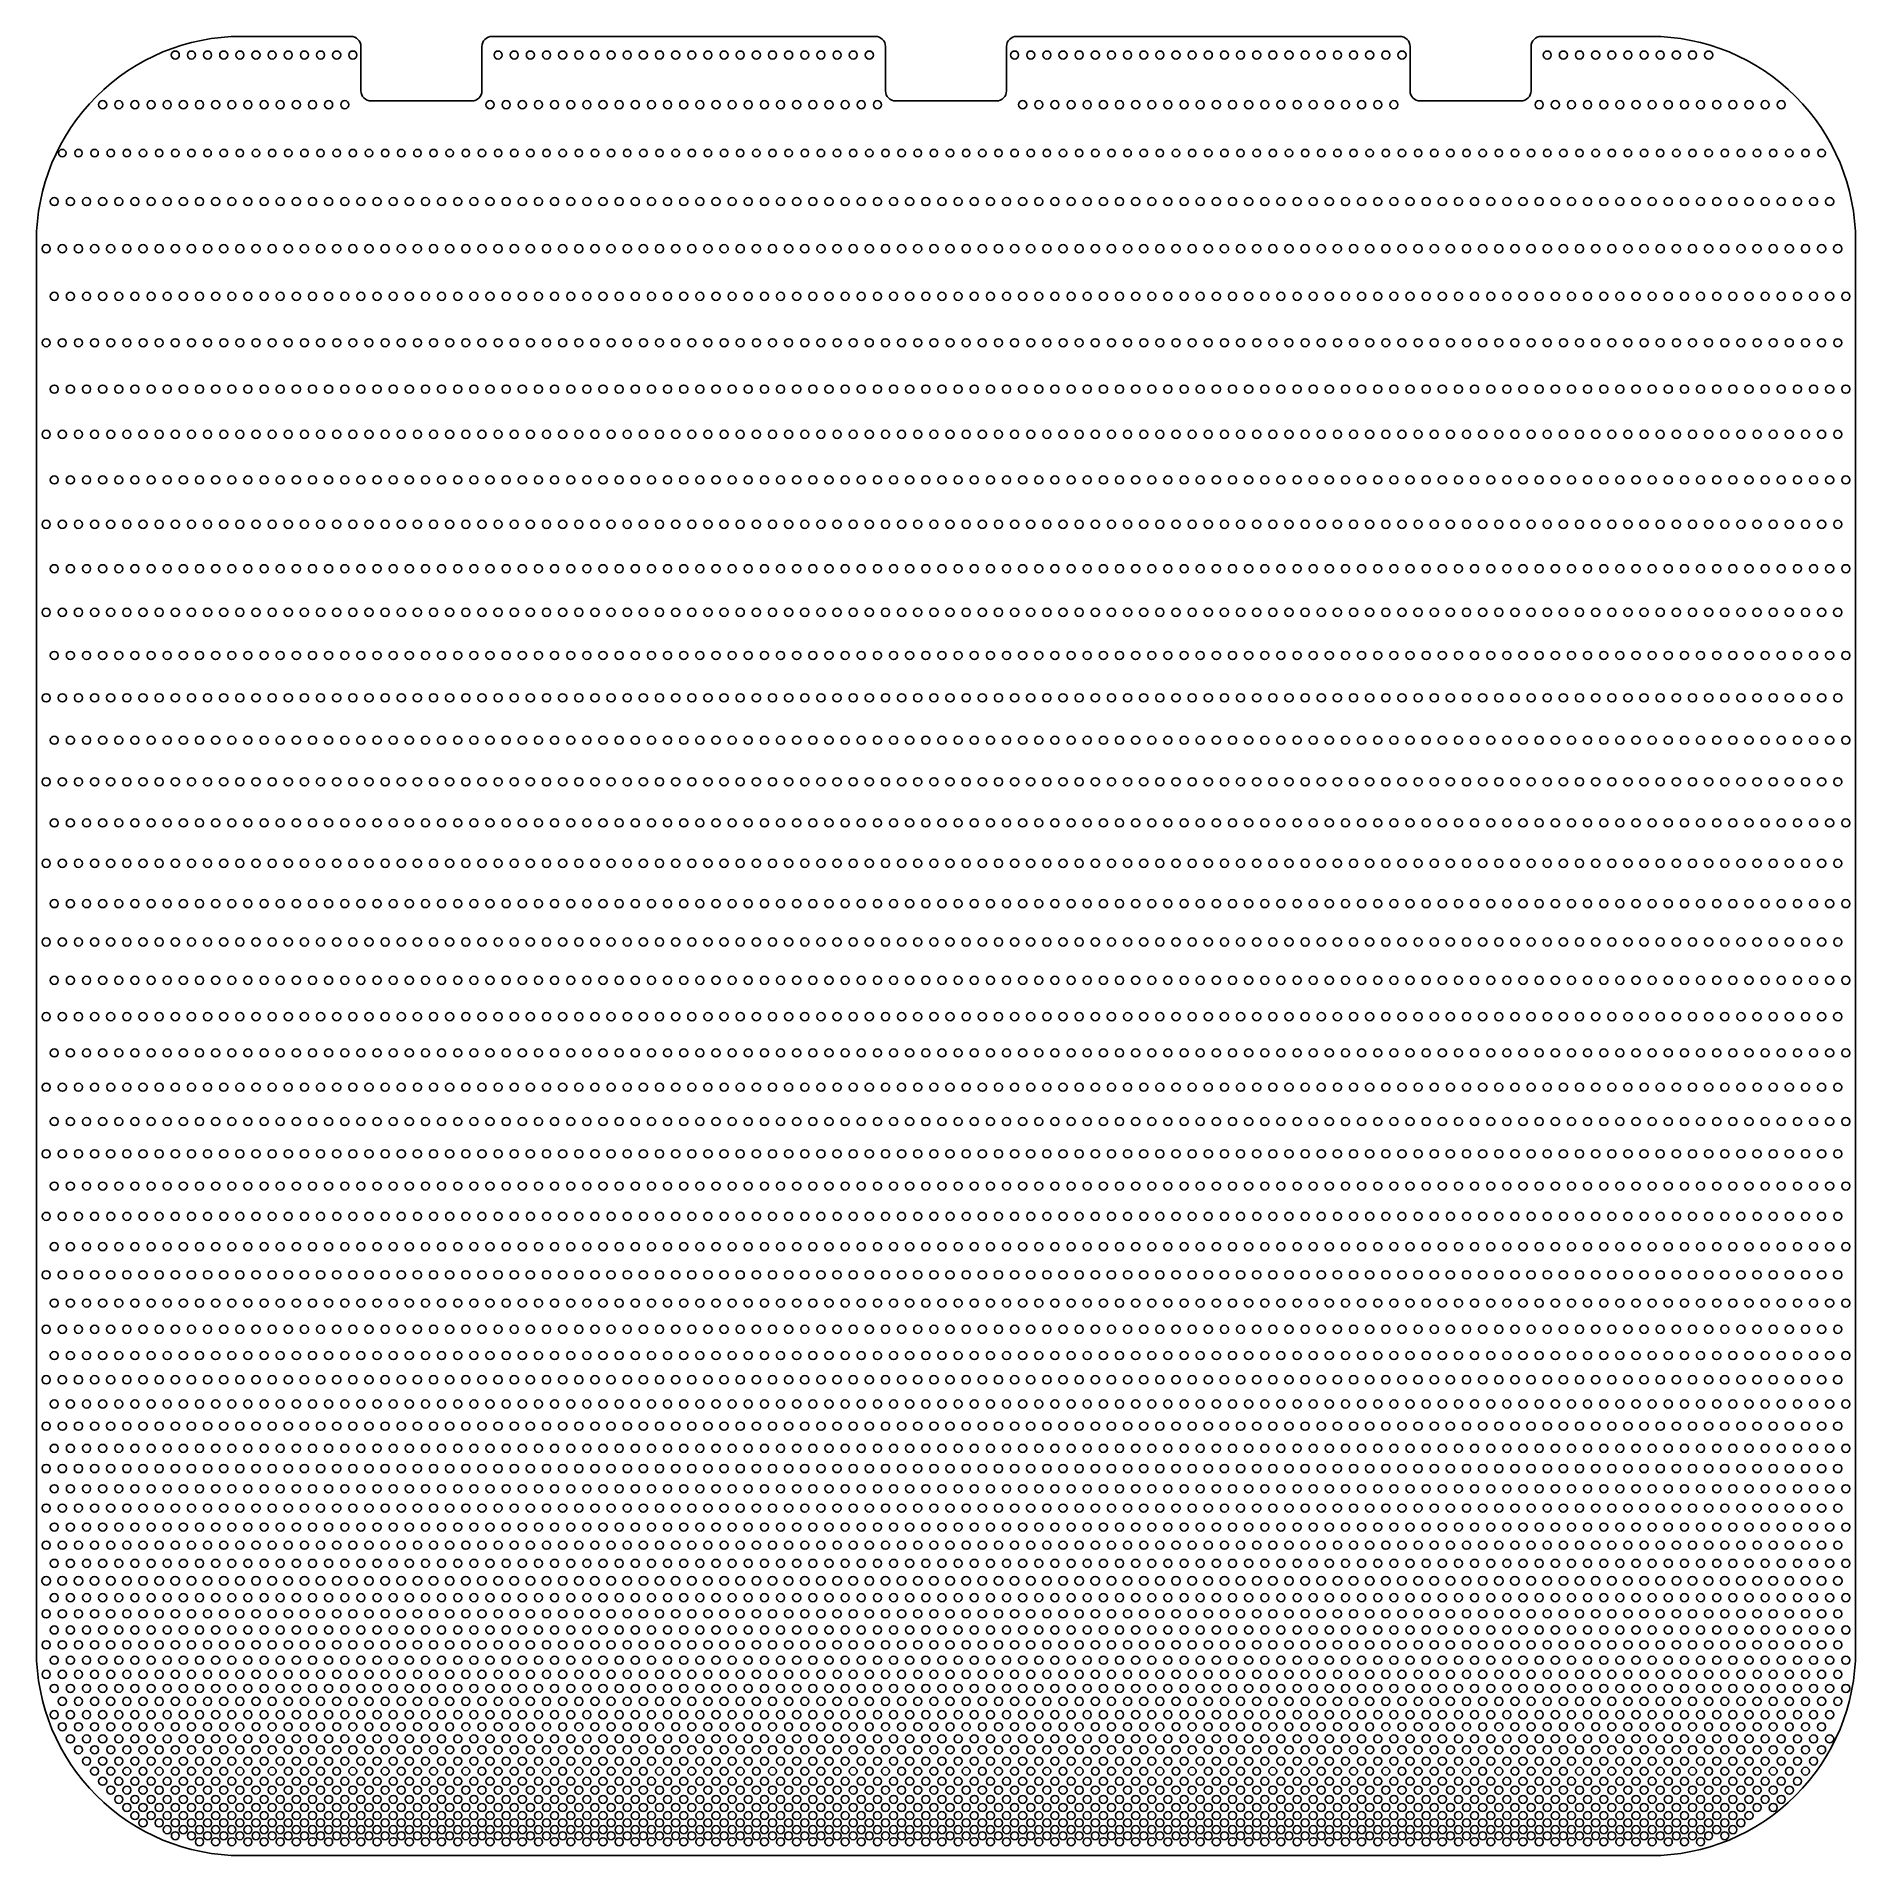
# Model space of a CAD drawing. Extents: x -22.5 to 22.5, y -22.5 to 22.5.
import ezdxf

# ---------------------------------------------------------------- set-up
doc = ezdxf.new("R2010")
doc.units = 0
doc.layers.add('AREA ENGRAVE', color=1, linetype='continuous')
doc.layers.add('CUT', color=7, linetype='continuous')

# ---------------------------------------------------------------- blocks, each defined once
blk = doc.blocks.new('SKETCH048')
at = {"layer": 'AREA ENGRAVE', "color": 1}
for centre, radius in [((-19.1, 22.08), 0.1), ((-18.7, 22.08), 0.1), ((-18.3, 22.08), 0.1), ((-17.9, 22.08), 0.1), ((-17.5, 22.08), 0.1), ((-17.1, 22.08), 0.1), ((-16.7, 22.08), 0.1), ((-16.3, 22.08), 0.1), ((-15.9, 22.08), 0.1), ((-15.5, 22.08), 0.1), ((-15.1, 22.08), 0.1), ((-14.7, 22.08), 0.1), ((-11.1, 22.08), 0.1), ((-10.7, 22.08), 0.1), ((-10.3, 22.08), 0.1), ((-9.9, 22.08), 0.1), ((-9.5, 22.08), 0.1), ((-9.1, 22.08), 0.1), ((-8.7, 22.08), 0.1), ((-8.3, 22.08), 0.1), ((-7.9, 22.08), 0.1), ((-7.5, 22.08), 0.1), ((-7.1, 22.08), 0.1), ((-6.7, 22.08), 0.1), ((-6.3, 22.08), 0.1), ((-5.9, 22.08), 0.1), ((-5.5, 22.08), 0.1), ((-5.1, 22.08), 0.1), ((-4.7, 22.08), 0.1), ((-4.3, 22.08), 0.1), ((-3.9, 22.08), 0.1), ((-3.5, 22.08), 0.1), ((-3.1, 22.08), 0.1), ((-2.7, 22.08), 0.1), ((-2.3, 22.08), 0.1), ((-1.9, 22.08), 0.1), ((1.7, 22.08), 0.1), ((2.1, 22.08), 0.1), ((2.5, 22.08), 0.1), ((2.9, 22.08), 0.1), ((3.3, 22.08), 0.1), ((3.7, 22.08), 0.1), ((4.1, 22.08), 0.1), ((4.5, 22.08), 0.1), ((4.9, 22.08), 0.1), ((5.3, 22.08), 0.1), ((5.7, 22.08), 0.1), ((6.1, 22.08), 0.1), ((6.5, 22.08), 0.1), ((6.9, 22.08), 0.1), ((7.3, 22.08), 0.1), ((7.7, 22.08), 0.1), ((8.1, 22.08), 0.1), ((8.5, 22.08), 0.1), ((8.9, 22.08), 0.1), ((9.3, 22.08), 0.1), ((9.7, 22.08), 0.1), ((10.1, 22.08), 0.1), ((10.5, 22.08), 0.1), ((10.9, 22.08), 0.1), ((11.3, 22.08), 0.1), ((14.9, 22.08), 0.1), ((15.3, 22.08), 0.1), ((15.7, 22.08), 0.1), ((16.1, 22.08), 0.1), ((16.5, 22.08), 0.1), ((16.9, 22.08), 0.1), ((17.3, 22.08), 0.1), ((17.7, 22.08), 0.1), ((18.1, 22.08), 0.1), ((18.5, 22.08), 0.1), ((18.9, 22.08), 0.1), ((-20.9, 20.85), 0.1), ((-20.5, 20.85), 0.1), ((-20.1, 20.85), 0.1), ((-19.7, 20.85), 0.1), ((-19.3, 20.85), 0.1), ((-18.9, 20.85), 0.1), ((-18.5, 20.85), 0.1), ((-18.1, 20.85), 0.1), ((-17.7, 20.85), 0.1), ((-17.3, 20.85), 0.1), ((-16.9, 20.85), 0.1), ((-16.5, 20.85), 0.1), ((-16.1, 20.85), 0.1), ((-15.7, 20.85), 0.1), ((-15.3, 20.85), 0.1), ((-14.9, 20.85), 0.1), ((-11.3, 20.85), 0.1), ((-10.9, 20.85), 0.1), ((-10.5, 20.85), 0.1), ((-10.1, 20.85), 0.1), ((-9.7, 20.85), 0.1), ((-9.3, 20.85), 0.1), ((-8.9, 20.85), 0.1), ((-8.5, 20.85), 0.1), ((-8.1, 20.85), 0.1), ((-7.7, 20.85), 0.1), ((-7.3, 20.85), 0.1), ((-6.9, 20.85), 0.1), ((-6.5, 20.85), 0.1), ((-6.1, 20.85), 0.1), ((-5.7, 20.85), 0.1), ((-5.3, 20.85), 0.1), ((-4.9, 20.85), 0.1), ((-4.5, 20.85), 0.1), ((-4.1, 20.85), 0.1), ((-3.7, 20.85), 0.1), ((-3.3, 20.85), 0.1), ((-2.9, 20.85), 0.1), ((-2.5, 20.85), 0.1), ((-2.1, 20.85), 0.1), ((-1.7, 20.85), 0.1), ((1.9, 20.85), 0.1), ((2.3, 20.85), 0.1), ((2.7, 20.85), 0.1), ((3.1, 20.85), 0.1), ((3.5, 20.85), 0.1), ((3.9, 20.85), 0.1), ((4.3, 20.85), 0.1), ((4.7, 20.85), 0.1), ((5.1, 20.85), 0.1), ((5.5, 20.85), 0.1), ((5.9, 20.85), 0.1), ((6.3, 20.85), 0.1), ((6.7, 20.85), 0.1), ((7.1, 20.85), 0.1), ((7.5, 20.85), 0.1), ((7.9, 20.85), 0.1), ((8.3, 20.85), 0.1), ((8.7, 20.85), 0.1), ((9.1, 20.85), 0.1), ((9.5, 20.85), 0.1), ((9.9, 20.85), 0.1), ((10.3, 20.85), 0.1), ((10.7, 20.85), 0.1), ((11.1, 20.85), 0.1), ((14.7, 20.85), 0.1), ((15.1, 20.85), 0.1), ((15.5, 20.85), 0.1), ((15.9, 20.85), 0.1), ((16.3, 20.85), 0.1), ((16.7, 20.85), 0.1), ((17.1, 20.85), 0.1), ((17.5, 20.85), 0.1), ((17.9, 20.85), 0.1), ((18.3, 20.85), 0.1), ((18.7, 20.85), 0.1), ((19.1, 20.85), 0.1), ((19.5, 20.85), 0.1), ((19.9, 20.85), 0.1), ((20.3, 20.85), 0.1), ((20.7, 20.85), 0.1), ((-21.9, 19.65), 0.0924), ((-21.5, 19.65), 0.0924), ((-21.1, 19.65), 0.0924), ((-20.7, 19.65), 0.0924), ((-20.3, 19.65), 0.0924), ((-19.9, 19.65), 0.0924), ((-19.5, 19.65), 0.0924), ((-19.1, 19.65), 0.0924), ((-18.7, 19.65), 0.0924), ((-18.3, 19.65), 0.0924), ((-17.9, 19.65), 0.0924), ((-17.5, 19.65), 0.0924), ((-17.1, 19.65), 0.0924), ((-16.7, 19.65), 0.0924), ((-16.3, 19.65), 0.0924), ((-15.9, 19.65), 0.0924), ((-15.5, 19.65), 0.0924), ((-15.1, 19.65), 0.0924), ((-14.7, 19.65), 0.0924), ((-14.3, 19.65), 0.0924), ((-13.9, 19.65), 0.0924), ((-13.5, 19.65), 0.0924), ((-13.1, 19.65), 0.0924), ((-12.7, 19.65), 0.0924), ((-12.3, 19.65), 0.0924), ((-11.9, 19.65), 0.0924), ((-11.5, 19.65), 0.0924), ((-11.1, 19.65), 0.0924), ((-10.7, 19.65), 0.0924), ((-10.3, 19.65), 0.0924), ((-9.9, 19.65), 0.0924), ((-9.5, 19.65), 0.0924), ((-9.1, 19.65), 0.0924), ((-8.7, 19.65), 0.0924), ((-8.3, 19.65), 0.0924), ((-7.9, 19.65), 0.0924), ((-7.5, 19.65), 0.0924), ((-7.1, 19.65), 0.0924), ((-6.7, 19.65), 0.0924), ((-6.3, 19.65), 0.0924), ((-5.9, 19.65), 0.0924), ((-5.5, 19.65), 0.0924), ((-5.1, 19.65), 0.0924), ((-4.7, 19.65), 0.0924), ((-4.3, 19.65), 0.0924), ((-3.9, 19.65), 0.0924), ((-3.5, 19.65), 0.0924), ((-3.1, 19.65), 0.0924), ((-2.7, 19.65), 0.0924), ((-2.3, 19.65), 0.0924), ((-1.9, 19.65), 0.0924), ((-1.5, 19.65), 0.0924), ((-1.1, 19.65), 0.0924), ((-0.7, 19.65), 0.0924), ((-0.3, 19.65), 0.0924), ((0.1, 19.65), 0.0924), ((0.5, 19.65), 0.0924), ((0.9, 19.65), 0.0924), ((1.3, 19.65), 0.0924), ((1.7, 19.65), 0.0924), ((2.1, 19.65), 0.0924), ((2.5, 19.65), 0.0924), ((2.9, 19.65), 0.0924), ((3.3, 19.65), 0.0924), ((3.7, 19.65), 0.0924), ((4.1, 19.65), 0.0924), ((4.5, 19.65), 0.0924), ((4.9, 19.65), 0.0924), ((5.3, 19.65), 0.0924), ((5.7, 19.65), 0.0924), ((6.1, 19.65), 0.0924), ((6.5, 19.65), 0.0924), ((6.9, 19.65), 0.0924), ((7.3, 19.65), 0.0924), ((7.7, 19.65), 0.0924), ((8.1, 19.65), 0.0924), ((8.5, 19.65), 0.0924), ((8.9, 19.65), 0.0924), ((9.3, 19.65), 0.0924), ((9.7, 19.65), 0.0924), ((10.1, 19.65), 0.0924), ((10.5, 19.65), 0.0924), ((10.9, 19.65), 0.0924), ((11.3, 19.65), 0.0924), ((11.7, 19.65), 0.0924), ((12.1, 19.65), 0.0924), ((12.5, 19.65), 0.0924), ((12.9, 19.65), 0.0924), ((13.3, 19.65), 0.0924), ((13.7, 19.65), 0.0924), ((14.1, 19.65), 0.0924), ((14.5, 19.65), 0.0924), ((14.9, 19.65), 0.0924), ((15.3, 19.65), 0.0924), ((15.7, 19.65), 0.0924), ((16.1, 19.65), 0.0924), ((16.5, 19.65), 0.0924), ((16.9, 19.65), 0.0924), ((17.3, 19.65), 0.0924), ((17.7, 19.65), 0.0924), ((18.1, 19.65), 0.0924), ((18.5, 19.65), 0.0924), ((18.9, 19.65), 0.0924), ((19.3, 19.65), 0.0924), ((19.7, 19.65), 0.0924), ((20.1, 19.65), 0.0924), ((20.5, 19.65), 0.0924), ((20.9, 19.65), 0.0924), ((21.3, 19.65), 0.0924), ((21.7, 19.65), 0.0924), ((-22.1, 18.45), 0.1), ((-21.7, 18.45), 0.1), ((-21.3, 18.45), 0.1), ((-20.9, 18.45), 0.1), ((-20.5, 18.45), 0.1), ((-20.1, 18.45), 0.1), ((-19.7, 18.45), 0.1), ((-19.3, 18.45), 0.1), ((-18.9, 18.45), 0.1), ((-18.5, 18.45), 0.1), ((-18.1, 18.45), 0.1), ((-17.7, 18.45), 0.1), ((-17.3, 18.45), 0.1), ((-16.9, 18.45), 0.1), ((-16.5, 18.45), 0.1), ((-16.1, 18.45), 0.1), ((-15.7, 18.45), 0.1), ((-15.3, 18.45), 0.1), ((-14.9, 18.45), 0.1), ((-14.5, 18.45), 0.1), ((-14.1, 18.45), 0.1), ((-13.7, 18.45), 0.1), ((-13.3, 18.45), 0.1), ((-12.9, 18.45), 0.1), ((-12.5, 18.45), 0.1), ((-12.1, 18.45), 0.1), ((-11.7, 18.45), 0.1), ((-11.3, 18.45), 0.1), ((-10.9, 18.45), 0.1), ((-10.5, 18.45), 0.1), ((-10.1, 18.45), 0.1), ((-9.7, 18.45), 0.1), ((-9.3, 18.45), 0.1), ((-8.9, 18.45), 0.1), ((-8.5, 18.45), 0.1), ((-8.1, 18.45), 0.1), ((-7.7, 18.45), 0.1), ((-7.3, 18.45), 0.1), ((-6.9, 18.45), 0.1), ((-6.5, 18.45), 0.1), ((-6.1, 18.45), 0.1), ((-5.7, 18.45), 0.1), ((-5.3, 18.45), 0.1), ((-4.9, 18.45), 0.1), ((-4.5, 18.45), 0.1), ((-4.1, 18.45), 0.1), ((-3.7, 18.45), 0.1), ((-3.3, 18.45), 0.1), ((-2.9, 18.45), 0.1), ((-2.5, 18.45), 0.1), ((-2.1, 18.45), 0.1), ((-1.7, 18.45), 0.1), ((-1.3, 18.45), 0.1), ((-0.9, 18.45), 0.1), ((-0.5, 18.45), 0.1), ((-0.1, 18.45), 0.1), ((0.3, 18.45), 0.1), ((0.7, 18.45), 0.1), ((1.1, 18.45), 0.1), ((1.5, 18.45), 0.1), ((1.9, 18.45), 0.1), ((2.3, 18.45), 0.1), ((2.7, 18.45), 0.1), ((3.1, 18.45), 0.1), ((3.5, 18.45), 0.1), ((3.9, 18.45), 0.1), ((4.3, 18.45), 0.1), ((4.7, 18.45), 0.1), ((5.1, 18.45), 0.1), ((5.5, 18.45), 0.1), ((5.9, 18.45), 0.1), ((6.3, 18.45), 0.1), ((6.7, 18.45), 0.1), ((7.1, 18.45), 0.1), ((7.5, 18.45), 0.1), ((7.9, 18.45), 0.1), ((8.3, 18.45), 0.1), ((8.7, 18.45), 0.1), ((9.1, 18.45), 0.1), ((9.5, 18.45), 0.1), ((9.9, 18.45), 0.1), ((10.3, 18.45), 0.1), ((10.7, 18.45), 0.1), ((11.1, 18.45), 0.1), ((11.5, 18.45), 0.1), ((11.9, 18.45), 0.1), ((12.3, 18.45), 0.1), ((12.7, 18.45), 0.1), ((13.1, 18.45), 0.1), ((13.5, 18.45), 0.1), ((13.9, 18.45), 0.1), ((14.3, 18.45), 0.1), ((14.7, 18.45), 0.1), ((15.1, 18.45), 0.1), ((15.5, 18.45), 0.1), ((15.9, 18.45), 0.1), ((16.3, 18.45), 0.1), ((16.7, 18.45), 0.1), ((17.1, 18.45), 0.1), ((17.5, 18.45), 0.1), ((17.9, 18.45), 0.1), ((18.3, 18.45), 0.1), ((18.7, 18.45), 0.1), ((19.1, 18.45), 0.1), ((19.5, 18.45), 0.1), ((19.9, 18.45), 0.1), ((20.3, 18.45), 0.1), ((20.7, 18.45), 0.1), ((21.1, 18.45), 0.1), ((21.5, 18.45), 0.1), ((21.9, 18.45), 0.1), ((-22.3, 17.28), 0.102), ((-21.9, 17.28), 0.102), ((-21.5, 17.28), 0.102), ((-21.1, 17.28), 0.102), ((-20.7, 17.28), 0.102), ((-20.3, 17.28), 0.102), ((-19.9, 17.28), 0.102), ((-19.5, 17.28), 0.102), ((-19.1, 17.28), 0.102), ((-18.7, 17.28), 0.102), ((-18.3, 17.28), 0.102), ((-17.9, 17.28), 0.102), ((-17.5, 17.28), 0.102), ((-17.1, 17.28), 0.102), ((-16.7, 17.28), 0.102), ((-16.3, 17.28), 0.102), ((-15.9, 17.28), 0.102), ((-15.5, 17.28), 0.102), ((-15.1, 17.28), 0.102), ((-14.7, 17.28), 0.102), ((-14.3, 17.28), 0.102), ((-13.9, 17.28), 0.102), ((-13.5, 17.28), 0.102), ((-13.1, 17.28), 0.102), ((-12.7, 17.28), 0.102), ((-12.3, 17.28), 0.102), ((-11.9, 17.28), 0.102), ((-11.5, 17.28), 0.102), ((-11.1, 17.28), 0.102), ((-10.7, 17.28), 0.102), ((-10.3, 17.28), 0.102), ((-9.9, 17.28), 0.102), ((-9.5, 17.28), 0.102), ((-9.1, 17.28), 0.102), ((-8.7, 17.28), 0.102), ((-8.3, 17.28), 0.102), ((-7.9, 17.28), 0.102), ((-7.5, 17.28), 0.102), ((-7.1, 17.28), 0.102), ((-6.7, 17.28), 0.102), ((-6.3, 17.28), 0.102), ((-5.9, 17.28), 0.102), ((-5.5, 17.28), 0.102), ((-5.1, 17.28), 0.102), ((-4.7, 17.28), 0.102), ((-4.3, 17.28), 0.102), ((-3.9, 17.28), 0.102), ((-3.5, 17.28), 0.102), ((-3.1, 17.28), 0.102), ((-2.7, 17.28), 0.102), ((-2.3, 17.28), 0.102), ((-1.9, 17.28), 0.102), ((-1.5, 17.28), 0.102), ((-1.1, 17.28), 0.102), ((-0.7, 17.28), 0.102), ((-0.3, 17.28), 0.102), ((0.1, 17.28), 0.102), ((0.5, 17.28), 0.102), ((0.9, 17.28), 0.102), ((1.3, 17.28), 0.102), ((1.7, 17.28), 0.102), ((2.1, 17.28), 0.102), ((2.5, 17.28), 0.102), ((2.9, 17.28), 0.102), ((3.3, 17.28), 0.102), ((3.7, 17.28), 0.102), ((4.1, 17.28), 0.102), ((4.5, 17.28), 0.102), ((4.9, 17.28), 0.102), ((5.3, 17.28), 0.102), ((5.7, 17.28), 0.102), ((6.1, 17.28), 0.102), ((6.5, 17.28), 0.102), ((6.9, 17.28), 0.102), ((7.3, 17.28), 0.102), ((7.7, 17.28), 0.102), ((8.1, 17.28), 0.102), ((8.5, 17.28), 0.102), ((8.9, 17.28), 0.102), ((9.3, 17.28), 0.102), ((9.7, 17.28), 0.102), ((10.1, 17.28), 0.102), ((10.5, 17.28), 0.102), ((10.9, 17.28), 0.102), ((11.3, 17.28), 0.102), ((11.7, 17.28), 0.102), ((12.1, 17.28), 0.102), ((12.5, 17.28), 0.102), ((12.9, 17.28), 0.102), ((13.3, 17.28), 0.102), ((13.7, 17.28), 0.102), ((14.1, 17.28), 0.102), ((14.5, 17.28), 0.102), ((14.9, 17.28), 0.102), ((15.3, 17.28), 0.102), ((15.7, 17.28), 0.102), ((16.1, 17.28), 0.102), ((16.5, 17.28), 0.102), ((16.9, 17.28), 0.102), ((17.3, 17.28), 0.102), ((17.7, 17.28), 0.102), ((18.1, 17.28), 0.102), ((18.5, 17.28), 0.102), ((18.9, 17.28), 0.102), ((19.3, 17.28), 0.102), ((19.7, 17.28), 0.102), ((20.1, 17.28), 0.102), ((20.5, 17.28), 0.102), ((20.9, 17.28), 0.102), ((21.3, 17.28), 0.102), ((21.7, 17.28), 0.102), ((22.1, 17.28), 0.102), ((-22.1, 16.1), 0.1), ((-21.7, 16.1), 0.1), ((-21.3, 16.1), 0.1), ((-20.9, 16.1), 0.1), ((-20.5, 16.1), 0.1), ((-20.1, 16.1), 0.1), ((-19.7, 16.1), 0.1), ((-19.3, 16.1), 0.1), ((-18.9, 16.1), 0.1), ((-18.5, 16.1), 0.1), ((-18.1, 16.1), 0.1), ((-17.7, 16.1), 0.1), ((-17.3, 16.1), 0.1), ((-16.9, 16.1), 0.1), ((-16.5, 16.1), 0.1), ((-16.1, 16.1), 0.1), ((-15.7, 16.1), 0.1), ((-15.3, 16.1), 0.1), ((-14.9, 16.1), 0.1), ((-14.5, 16.1), 0.1), ((-14.1, 16.1), 0.1), ((-13.7, 16.1), 0.1), ((-13.3, 16.1), 0.1), ((-12.9, 16.1), 0.1), ((-12.5, 16.1), 0.1), ((-12.1, 16.1), 0.1), ((-11.7, 16.1), 0.1), ((-11.3, 16.1), 0.1), ((-10.9, 16.1), 0.1), ((-10.5, 16.1), 0.1), ((-10.1, 16.1), 0.1), ((-9.7, 16.1), 0.1), ((-9.3, 16.1), 0.1), ((-8.9, 16.1), 0.1), ((-8.5, 16.1), 0.1), ((-8.1, 16.1), 0.1), ((-7.7, 16.1), 0.1), ((-7.3, 16.1), 0.1), ((-6.9, 16.1), 0.1), ((-6.5, 16.1), 0.1), ((-6.1, 16.1), 0.1), ((-5.7, 16.1), 0.1), ((-5.3, 16.1), 0.1), ((-4.9, 16.1), 0.1), ((-4.5, 16.1), 0.1), ((-4.1, 16.1), 0.1), ((-3.7, 16.1), 0.1), ((-3.3, 16.1), 0.1), ((-2.9, 16.1), 0.1), ((-2.5, 16.1), 0.1), ((-2.1, 16.1), 0.1), ((-1.7, 16.1), 0.1), ((-1.3, 16.1), 0.1), ((-0.9, 16.1), 0.1), ((-0.5, 16.1), 0.1), ((-0.1, 16.1), 0.1), ((0.3, 16.1), 0.1), ((0.7, 16.1), 0.1), ((1.1, 16.1), 0.1), ((1.5, 16.1), 0.1), ((1.9, 16.1), 0.1), ((2.3, 16.1), 0.1), ((2.7, 16.1), 0.1), ((3.1, 16.1), 0.1), ((3.5, 16.1), 0.1), ((3.9, 16.1), 0.1), ((4.3, 16.1), 0.1), ((4.7, 16.1), 0.1), ((5.1, 16.1), 0.1), ((5.5, 16.1), 0.1), ((5.9, 16.1), 0.1), ((6.3, 16.1), 0.1), ((6.7, 16.1), 0.1), ((7.1, 16.1), 0.1), ((7.5, 16.1), 0.1), ((7.9, 16.1), 0.1), ((8.3, 16.1), 0.1), ((8.7, 16.1), 0.1), ((9.1, 16.1), 0.1), ((9.5, 16.1), 0.1), ((9.9, 16.1), 0.1), ((10.3, 16.1), 0.1), ((10.7, 16.1), 0.1), ((11.1, 16.1), 0.1), ((11.5, 16.1), 0.1), ((11.9, 16.1), 0.1), ((12.3, 16.1), 0.1), ((12.7, 16.1), 0.1), ((13.1, 16.1), 0.1), ((13.5, 16.1), 0.1), ((13.9, 16.1), 0.1), ((14.3, 16.1), 0.1), ((14.7, 16.1), 0.1), ((15.1, 16.1), 0.1), ((15.5, 16.1), 0.1), ((15.9, 16.1), 0.1), ((16.3, 16.1), 0.1), ((16.7, 16.1), 0.1), ((17.1, 16.1), 0.1), ((17.5, 16.1), 0.1), ((17.9, 16.1), 0.1), ((18.3, 16.1), 0.1), ((18.7, 16.1), 0.1), ((19.1, 16.1), 0.1), ((19.5, 16.1), 0.1), ((19.9, 16.1), 0.1), ((20.3, 16.1), 0.1), ((20.7, 16.1), 0.1), ((21.1, 16.1), 0.1), ((21.5, 16.1), 0.1), ((21.9, 16.1), 0.1), ((22.3, 16.1), 0.1), ((-22.3, 14.95), 0.0989), ((-21.9, 14.95), 0.0989), ((-21.5, 14.95), 0.0989), ((-21.1, 14.95), 0.0989), ((-20.7, 14.95), 0.0989), ((-20.3, 14.95), 0.0989), ((-19.9, 14.95), 0.0989), ((-19.5, 14.95), 0.0989), ((-19.1, 14.95), 0.0989), ((-18.7, 14.95), 0.0989), ((-18.3, 14.95), 0.0989), ((-17.9, 14.95), 0.0989), ((-17.5, 14.95), 0.0989), ((-17.1, 14.95), 0.0989), ((-16.7, 14.95), 0.0989), ((-16.3, 14.95), 0.0989), ((-15.9, 14.95), 0.0989), ((-15.5, 14.95), 0.0989), ((-15.1, 14.95), 0.0989), ((-14.7, 14.95), 0.0989), ((-14.3, 14.95), 0.0989), ((-13.9, 14.95), 0.0989), ((-13.5, 14.95), 0.0989), ((-13.1, 14.95), 0.0989), ((-12.7, 14.95), 0.0989), ((-12.3, 14.95), 0.0989), ((-11.9, 14.95), 0.0989), ((-11.5, 14.95), 0.0989), ((-11.1, 14.95), 0.0989), ((-10.7, 14.95), 0.0989), ((-10.3, 14.95), 0.0989), ((-9.9, 14.95), 0.0989), ((-9.5, 14.95), 0.0989), ((-9.1, 14.95), 0.0989), ((-8.7, 14.95), 0.0989), ((-8.3, 14.95), 0.0989), ((-7.9, 14.95), 0.0989), ((-7.5, 14.95), 0.0989), ((-7.1, 14.95), 0.0989), ((-6.7, 14.95), 0.0989), ((-6.3, 14.95), 0.0989), ((-5.9, 14.95), 0.0989), ((-5.5, 14.95), 0.0989), ((-5.1, 14.95), 0.0989), ((-4.7, 14.95), 0.0989), ((-4.3, 14.95), 0.0989), ((-3.9, 14.95), 0.0989), ((-3.5, 14.95), 0.0989), ((-3.1, 14.95), 0.0989), ((-2.7, 14.95), 0.0989), ((-2.3, 14.95), 0.0989), ((-1.9, 14.95), 0.0989), ((-1.5, 14.95), 0.0989), ((-1.1, 14.95), 0.0989), ((-0.7, 14.95), 0.0989), ((-0.3, 14.95), 0.0989), ((0.1, 14.95), 0.0989), ((0.5, 14.95), 0.0989), ((0.9, 14.95), 0.0989), ((1.3, 14.95), 0.0989), ((1.7, 14.95), 0.0989), ((2.1, 14.95), 0.0989), ((2.5, 14.95), 0.0989), ((2.9, 14.95), 0.0989), ((3.3, 14.95), 0.0989), ((3.7, 14.95), 0.0989), ((4.1, 14.95), 0.0989), ((4.5, 14.95), 0.0989), ((4.9, 14.95), 0.0989), ((5.3, 14.95), 0.0989), ((5.7, 14.95), 0.0989), ((6.1, 14.95), 0.0989), ((6.5, 14.95), 0.0989), ((6.9, 14.95), 0.0989), ((7.3, 14.95), 0.0989), ((7.7, 14.95), 0.0989), ((8.1, 14.95), 0.0989), ((8.5, 14.95), 0.0989), ((8.9, 14.95), 0.0989), ((9.3, 14.95), 0.0989), ((9.7, 14.95), 0.0989), ((10.1, 14.95), 0.0989), ((10.5, 14.95), 0.0989), ((10.9, 14.95), 0.0989), ((11.3, 14.95), 0.0989), ((11.7, 14.95), 0.0989), ((12.1, 14.95), 0.0989), ((12.5, 14.95), 0.0989), ((12.9, 14.95), 0.0989), ((13.3, 14.95), 0.0989), ((13.7, 14.95), 0.0989), ((14.1, 14.95), 0.0989), ((14.5, 14.95), 0.0989), ((14.9, 14.95), 0.0989), ((15.3, 14.95), 0.0989), ((15.7, 14.95), 0.0989), ((16.1, 14.95), 0.0989), ((16.5, 14.95), 0.0989), ((16.9, 14.95), 0.0989), ((17.3, 14.95), 0.0989), ((17.7, 14.95), 0.0989), ((18.1, 14.95), 0.0989), ((18.5, 14.95), 0.0989), ((18.9, 14.95), 0.0989), ((19.3, 14.95), 0.0989), ((19.7, 14.95), 0.0989), ((20.1, 14.95), 0.0989), ((20.5, 14.95), 0.0989), ((20.9, 14.95), 0.0989), ((21.3, 14.95), 0.0989), ((21.7, 14.95), 0.0989), ((22.1, 14.95), 0.0989), ((-22.1, 13.8), 0.1), ((-21.7, 13.8), 0.1), ((-21.3, 13.8), 0.1), ((-20.9, 13.8), 0.1), ((-20.5, 13.8), 0.1), ((-20.1, 13.8), 0.1), ((-19.7, 13.8), 0.1), ((-19.3, 13.8), 0.1), ((-18.9, 13.8), 0.1), ((-18.5, 13.8), 0.1), ((-18.1, 13.8), 0.1), ((-17.7, 13.8), 0.1), ((-17.3, 13.8), 0.1), ((-16.9, 13.8), 0.1), ((-16.5, 13.8), 0.1), ((-16.1, 13.8), 0.1), ((-15.7, 13.8), 0.1), ((-15.3, 13.8), 0.1), ((-14.9, 13.8), 0.1), ((-14.5, 13.8), 0.1), ((-14.1, 13.8), 0.1), ((-13.7, 13.8), 0.1), ((-13.3, 13.8), 0.1), ((-12.9, 13.8), 0.1), ((-12.5, 13.8), 0.1), ((-12.1, 13.8), 0.1), ((-11.7, 13.8), 0.1), ((-11.3, 13.8), 0.1), ((-10.9, 13.8), 0.1), ((-10.5, 13.8), 0.1), ((-10.1, 13.8), 0.1), ((-9.7, 13.8), 0.1), ((-9.3, 13.8), 0.1), ((-8.9, 13.8), 0.1), ((-8.5, 13.8), 0.1), ((-8.1, 13.8), 0.1), ((-7.7, 13.8), 0.1), ((-7.3, 13.8), 0.1), ((-6.9, 13.8), 0.1), ((-6.5, 13.8), 0.1), ((-6.1, 13.8), 0.1), ((-5.7, 13.8), 0.1), ((-5.3, 13.8), 0.1), ((-4.9, 13.8), 0.1), ((-4.5, 13.8), 0.1), ((-4.1, 13.8), 0.1), ((-3.7, 13.8), 0.1), ((-3.3, 13.8), 0.1), ((-2.9, 13.8), 0.1), ((-2.5, 13.8), 0.1), ((-2.1, 13.8), 0.1), ((-1.7, 13.8), 0.1), ((-1.3, 13.8), 0.1), ((-0.9, 13.8), 0.1), ((-0.5, 13.8), 0.1), ((-0.1, 13.8), 0.1), ((0.3, 13.8), 0.1), ((0.7, 13.8), 0.1), ((1.1, 13.8), 0.1), ((1.5, 13.8), 0.1), ((1.9, 13.8), 0.1), ((2.3, 13.8), 0.1), ((2.7, 13.8), 0.1), ((3.1, 13.8), 0.1), ((3.5, 13.8), 0.1), ((3.9, 13.8), 0.1), ((4.3, 13.8), 0.1), ((4.7, 13.8), 0.1), ((5.1, 13.8), 0.1), ((5.5, 13.8), 0.1), ((5.9, 13.8), 0.1), ((6.3, 13.8), 0.1), ((6.7, 13.8), 0.1), ((7.1, 13.8), 0.1), ((7.5, 13.8), 0.1), ((7.9, 13.8), 0.1), ((8.3, 13.8), 0.1), ((8.7, 13.8), 0.1), ((9.1, 13.8), 0.1), ((9.5, 13.8), 0.1), ((9.9, 13.8), 0.1), ((10.3, 13.8), 0.1), ((10.7, 13.8), 0.1), ((11.1, 13.8), 0.1), ((11.5, 13.8), 0.1), ((11.9, 13.8), 0.1), ((12.3, 13.8), 0.1), ((12.7, 13.8), 0.1), ((13.1, 13.8), 0.1), ((13.5, 13.8), 0.1), ((13.9, 13.8), 0.1), ((14.3, 13.8), 0.1), ((14.7, 13.8), 0.1), ((15.1, 13.8), 0.1), ((15.5, 13.8), 0.1), ((15.9, 13.8), 0.1), ((16.3, 13.8), 0.1), ((16.7, 13.8), 0.1), ((17.1, 13.8), 0.1), ((17.5, 13.8), 0.1), ((17.9, 13.8), 0.1), ((18.3, 13.8), 0.1), ((18.7, 13.8), 0.1), ((19.1, 13.8), 0.1), ((19.5, 13.8), 0.1), ((19.9, 13.8), 0.1), ((20.3, 13.8), 0.1), ((20.7, 13.8), 0.1), ((21.1, 13.8), 0.1), ((21.5, 13.8), 0.1), ((21.9, 13.8), 0.1), ((22.3, 13.8), 0.1), ((-22.3, 12.68), 0.0999), ((-21.9, 12.68), 0.0999), ((-21.5, 12.68), 0.0999), ((-21.1, 12.68), 0.0999), ((-20.7, 12.68), 0.0999), ((-20.3, 12.68), 0.0999), ((-19.9, 12.68), 0.0999), ((-19.5, 12.68), 0.0999), ((-19.1, 12.68), 0.0999), ((-18.7, 12.68), 0.0999), ((-18.3, 12.68), 0.0999), ((-17.9, 12.68), 0.0999), ((-17.5, 12.68), 0.0999), ((-17.1, 12.68), 0.0999), ((-16.7, 12.68), 0.0999), ((-16.3, 12.68), 0.0999), ((-15.9, 12.68), 0.0999), ((-15.5, 12.68), 0.0999), ((-15.1, 12.68), 0.0999), ((-14.7, 12.68), 0.0999), ((-14.3, 12.68), 0.0999), ((-13.9, 12.68), 0.0999), ((-13.5, 12.68), 0.0999), ((-13.1, 12.68), 0.0999), ((-12.7, 12.68), 0.0999), ((-12.3, 12.68), 0.0999), ((-11.9, 12.68), 0.0999), ((-11.5, 12.68), 0.0999), ((-11.1, 12.68), 0.0999), ((-10.7, 12.68), 0.0999), ((-10.3, 12.68), 0.0999), ((-9.9, 12.68), 0.0999), ((-9.5, 12.68), 0.0999), ((-9.1, 12.68), 0.0999), ((-8.7, 12.68), 0.0999), ((-8.3, 12.68), 0.0999), ((-7.9, 12.68), 0.0999), ((-7.5, 12.68), 0.0999), ((-7.1, 12.68), 0.0999), ((-6.7, 12.68), 0.0999), ((-6.3, 12.68), 0.0999), ((-5.9, 12.68), 0.0999), ((-5.5, 12.68), 0.0999), ((-5.1, 12.68), 0.0999), ((-4.7, 12.68), 0.0999), ((-4.3, 12.68), 0.0999), ((-3.9, 12.68), 0.0999), ((-3.5, 12.68), 0.0999), ((-3.1, 12.68), 0.0999), ((-2.7, 12.68), 0.0999), ((-2.3, 12.68), 0.0999), ((-1.9, 12.68), 0.0999), ((-1.5, 12.68), 0.0999), ((-1.1, 12.68), 0.0999), ((-0.7, 12.68), 0.0999), ((-0.3, 12.68), 0.0999), ((0.1, 12.68), 0.0999), ((0.5, 12.68), 0.0999), ((0.9, 12.68), 0.0999), ((1.3, 12.68), 0.0999), ((1.7, 12.68), 0.0999), ((2.1, 12.68), 0.0999), ((2.5, 12.68), 0.0999), ((2.9, 12.68), 0.0999), ((3.3, 12.68), 0.0999), ((3.7, 12.68), 0.0999), ((4.1, 12.68), 0.0999), ((4.5, 12.68), 0.0999), ((4.9, 12.68), 0.0999), ((5.3, 12.68), 0.0999), ((5.7, 12.68), 0.0999), ((6.1, 12.68), 0.0999), ((6.5, 12.68), 0.0999), ((6.9, 12.68), 0.0999), ((7.3, 12.68), 0.0999), ((7.7, 12.68), 0.0999), ((8.1, 12.68), 0.0999), ((8.5, 12.68), 0.0999), ((8.9, 12.68), 0.0999), ((9.3, 12.68), 0.0999), ((9.7, 12.68), 0.0999), ((10.1, 12.68), 0.0999), ((10.5, 12.68), 0.0999), ((10.9, 12.68), 0.0999), ((11.3, 12.68), 0.0999), ((11.7, 12.68), 0.0999), ((12.1, 12.68), 0.0999), ((12.5, 12.68), 0.0999), ((12.9, 12.68), 0.0999), ((13.3, 12.68), 0.0999), ((13.7, 12.68), 0.0999), ((14.1, 12.68), 0.0999), ((14.5, 12.68), 0.0999), ((14.9, 12.68), 0.0999), ((15.3, 12.68), 0.0999), ((15.7, 12.68), 0.0999), ((16.1, 12.68), 0.0999), ((16.5, 12.68), 0.0999), ((16.9, 12.68), 0.0999), ((17.3, 12.68), 0.0999), ((17.7, 12.68), 0.0999), ((18.1, 12.68), 0.0999), ((18.5, 12.68), 0.0999), ((18.9, 12.68), 0.0999), ((19.3, 12.68), 0.0999), ((19.7, 12.68), 0.0999), ((20.1, 12.68), 0.0999), ((20.5, 12.68), 0.0999), ((20.9, 12.68), 0.0999), ((21.3, 12.68), 0.0999), ((21.7, 12.68), 0.0999), ((22.1, 12.68), 0.0999), ((-22.1, 11.55), 0.1), ((-21.7, 11.55), 0.1), ((-21.3, 11.55), 0.1), ((-20.9, 11.55), 0.1), ((-20.5, 11.55), 0.1), ((-20.1, 11.55), 0.1), ((-19.7, 11.55), 0.1), ((-19.3, 11.55), 0.1), ((-18.9, 11.55), 0.1), ((-18.5, 11.55), 0.1), ((-18.1, 11.55), 0.1), ((-17.7, 11.55), 0.1), ((-17.3, 11.55), 0.1), ((-16.9, 11.55), 0.1), ((-16.5, 11.55), 0.1), ((-16.1, 11.55), 0.1), ((-15.7, 11.55), 0.1), ((-15.3, 11.55), 0.1), ((-14.9, 11.55), 0.1), ((-14.5, 11.55), 0.1), ((-14.1, 11.55), 0.1), ((-13.7, 11.55), 0.1), ((-13.3, 11.55), 0.1), ((-12.9, 11.55), 0.1), ((-12.5, 11.55), 0.1), ((-12.1, 11.55), 0.1), ((-11.7, 11.55), 0.1), ((-11.3, 11.55), 0.1), ((-10.9, 11.55), 0.1), ((-10.5, 11.55), 0.1), ((-10.1, 11.55), 0.1), ((-9.7, 11.55), 0.1), ((-9.3, 11.55), 0.1), ((-8.9, 11.55), 0.1), ((-8.5, 11.55), 0.1), ((-8.1, 11.55), 0.1), ((-7.7, 11.55), 0.1), ((-7.3, 11.55), 0.1), ((-6.9, 11.55), 0.1), ((-6.5, 11.55), 0.1), ((-6.1, 11.55), 0.1), ((-5.7, 11.55), 0.1), ((-5.3, 11.55), 0.1), ((-4.9, 11.55), 0.1), ((-4.5, 11.55), 0.1), ((-4.1, 11.55), 0.1), ((-3.7, 11.55), 0.1), ((-3.3, 11.55), 0.1), ((-2.9, 11.55), 0.1), ((-2.5, 11.55), 0.1), ((-2.1, 11.55), 0.1), ((-1.7, 11.55), 0.1), ((-1.3, 11.55), 0.1), ((-0.9, 11.55), 0.1), ((-0.5, 11.55), 0.1), ((-0.1, 11.55), 0.1), ((0.3, 11.55), 0.1), ((0.7, 11.55), 0.1), ((1.1, 11.55), 0.1), ((1.5, 11.55), 0.1), ((1.9, 11.55), 0.1), ((2.3, 11.55), 0.1), ((2.7, 11.55), 0.1), ((3.1, 11.55), 0.1), ((3.5, 11.55), 0.1), ((3.9, 11.55), 0.1), ((4.3, 11.55), 0.1), ((4.7, 11.55), 0.1), ((5.1, 11.55), 0.1), ((5.5, 11.55), 0.1), ((5.9, 11.55), 0.1), ((6.3, 11.55), 0.1), ((6.7, 11.55), 0.1), ((7.1, 11.55), 0.1), ((7.5, 11.55), 0.1), ((7.9, 11.55), 0.1), ((8.3, 11.55), 0.1), ((8.7, 11.55), 0.1), ((9.1, 11.55), 0.1), ((9.5, 11.55), 0.1), ((9.9, 11.55), 0.1), ((10.3, 11.55), 0.1), ((10.7, 11.55), 0.1), ((11.1, 11.55), 0.1), ((11.5, 11.55), 0.1), ((11.9, 11.55), 0.1), ((12.3, 11.55), 0.1), ((12.7, 11.55), 0.1), ((13.1, 11.55), 0.1), ((13.5, 11.55), 0.1), ((13.9, 11.55), 0.1), ((14.3, 11.55), 0.1), ((14.7, 11.55), 0.1), ((15.1, 11.55), 0.1), ((15.5, 11.55), 0.1), ((15.9, 11.55), 0.1), ((16.3, 11.55), 0.1), ((16.7, 11.55), 0.1), ((17.1, 11.55), 0.1), ((17.5, 11.55), 0.1), ((17.9, 11.55), 0.1), ((18.3, 11.55), 0.1), ((18.7, 11.55), 0.1), ((19.1, 11.55), 0.1), ((19.5, 11.55), 0.1), ((19.9, 11.55), 0.1), ((20.3, 11.55), 0.1), ((20.7, 11.55), 0.1), ((21.1, 11.55), 0.1), ((21.5, 11.55), 0.1), ((21.9, 11.55), 0.1), ((22.3, 11.55), 0.1), ((-22.3, 10.45), 0.101), ((-21.9, 10.45), 0.101), ((-21.5, 10.45), 0.101), ((-21.1, 10.45), 0.101), ((-20.7, 10.45), 0.101), ((-20.3, 10.45), 0.101), ((-19.9, 10.45), 0.101), ((-19.5, 10.45), 0.101), ((-19.1, 10.45), 0.101), ((-18.7, 10.45), 0.101), ((-18.3, 10.45), 0.101), ((-17.9, 10.45), 0.101), ((-17.5, 10.45), 0.101), ((-17.1, 10.45), 0.101), ((-16.7, 10.45), 0.101), ((-16.3, 10.45), 0.101), ((-15.9, 10.45), 0.101), ((-15.5, 10.45), 0.101), ((-15.1, 10.45), 0.101), ((-14.7, 10.45), 0.101), ((-14.3, 10.45), 0.101), ((-13.9, 10.45), 0.101), ((-13.5, 10.45), 0.101), ((-13.1, 10.45), 0.101), ((-12.7, 10.45), 0.101), ((-12.3, 10.45), 0.101), ((-11.9, 10.45), 0.101), ((-11.5, 10.45), 0.101), ((-11.1, 10.45), 0.101), ((-10.7, 10.45), 0.101), ((-10.3, 10.45), 0.101), ((-9.9, 10.45), 0.101), ((-9.5, 10.45), 0.101), ((-9.1, 10.45), 0.101), ((-8.7, 10.45), 0.101), ((-8.3, 10.45), 0.101), ((-7.9, 10.45), 0.101), ((-7.5, 10.45), 0.101), ((-7.1, 10.45), 0.101), ((-6.7, 10.45), 0.101), ((-6.3, 10.45), 0.101), ((-5.9, 10.45), 0.101), ((-5.5, 10.45), 0.101), ((-5.1, 10.45), 0.101), ((-4.7, 10.45), 0.101), ((-4.3, 10.45), 0.101), ((-3.9, 10.45), 0.101), ((-3.5, 10.45), 0.101), ((-3.1, 10.45), 0.101), ((-2.7, 10.45), 0.101), ((-2.3, 10.45), 0.101), ((-1.9, 10.45), 0.101), ((-1.5, 10.45), 0.101), ((-1.1, 10.45), 0.101), ((-0.7, 10.45), 0.101), ((-0.3, 10.45), 0.101), ((0.1, 10.45), 0.101), ((0.5, 10.45), 0.101), ((0.9, 10.45), 0.101), ((1.3, 10.45), 0.101), ((1.7, 10.45), 0.101), ((2.1, 10.45), 0.101), ((2.5, 10.45), 0.101), ((2.9, 10.45), 0.101), ((3.3, 10.45), 0.101), ((3.7, 10.45), 0.101), ((4.1, 10.45), 0.101), ((4.5, 10.45), 0.101), ((4.9, 10.45), 0.101), ((5.3, 10.45), 0.101), ((5.7, 10.45), 0.101), ((6.1, 10.45), 0.101), ((6.5, 10.45), 0.101), ((6.9, 10.45), 0.101), ((7.3, 10.45), 0.101), ((7.7, 10.45), 0.101), ((8.1, 10.45), 0.101), ((8.5, 10.45), 0.101), ((8.9, 10.45), 0.101), ((9.3, 10.45), 0.101), ((9.7, 10.45), 0.101), ((10.1, 10.45), 0.101), ((10.5, 10.45), 0.101), ((10.9, 10.45), 0.101), ((11.3, 10.45), 0.101), ((11.7, 10.45), 0.101), ((12.1, 10.45), 0.101), ((12.5, 10.45), 0.101), ((12.9, 10.45), 0.101), ((13.3, 10.45), 0.101), ((13.7, 10.45), 0.101), ((14.1, 10.45), 0.101), ((14.5, 10.45), 0.101), ((14.9, 10.45), 0.101), ((15.3, 10.45), 0.101), ((15.7, 10.45), 0.101), ((16.1, 10.45), 0.101), ((16.5, 10.45), 0.101), ((16.9, 10.45), 0.101), ((17.3, 10.45), 0.101), ((17.7, 10.45), 0.101), ((18.1, 10.45), 0.101), ((18.5, 10.45), 0.101), ((18.9, 10.45), 0.101), ((19.3, 10.45), 0.101), ((19.7, 10.45), 0.101), ((20.1, 10.45), 0.101), ((20.5, 10.45), 0.101), ((20.9, 10.45), 0.101), ((21.3, 10.45), 0.101), ((21.7, 10.45), 0.101), ((22.1, 10.45), 0.101), ((-22.1, 9.35), 0.1), ((-21.7, 9.35), 0.1), ((-21.3, 9.35), 0.1), ((-20.9, 9.35), 0.1), ((-20.5, 9.35), 0.1), ((-20.1, 9.35), 0.1), ((-19.7, 9.35), 0.1), ((-19.3, 9.35), 0.1), ((-18.9, 9.35), 0.1), ((-18.5, 9.35), 0.1), ((-18.1, 9.35), 0.1), ((-17.7, 9.35), 0.1), ((-17.3, 9.35), 0.1), ((-16.9, 9.35), 0.1), ((-16.5, 9.35), 0.1), ((-16.1, 9.35), 0.1), ((-15.7, 9.35), 0.1), ((-15.3, 9.35), 0.1), ((-14.9, 9.35), 0.1), ((-14.5, 9.35), 0.1), ((-14.1, 9.35), 0.1), ((-13.7, 9.35), 0.1), ((-13.3, 9.35), 0.1), ((-12.9, 9.35), 0.1), ((-12.5, 9.35), 0.1), ((-12.1, 9.35), 0.1), ((-11.7, 9.35), 0.1), ((-11.3, 9.35), 0.1), ((-10.9, 9.35), 0.1), ((-10.5, 9.35), 0.1), ((-10.1, 9.35), 0.1), ((-9.7, 9.35), 0.1), ((-9.3, 9.35), 0.1), ((-8.9, 9.35), 0.1), ((-8.5, 9.35), 0.1), ((-8.1, 9.35), 0.1), ((-7.7, 9.35), 0.1), ((-7.3, 9.35), 0.1), ((-6.9, 9.35), 0.1), ((-6.5, 9.35), 0.1), ((-6.1, 9.35), 0.1), ((-5.7, 9.35), 0.1), ((-5.3, 9.35), 0.1), ((-4.9, 9.35), 0.1), ((-4.5, 9.35), 0.1), ((-4.1, 9.35), 0.1), ((-3.7, 9.35), 0.1), ((-3.3, 9.35), 0.1), ((-2.9, 9.35), 0.1), ((-2.5, 9.35), 0.1), ((-2.1, 9.35), 0.1), ((-1.7, 9.35), 0.1), ((-1.3, 9.35), 0.1), ((-0.9, 9.35), 0.1), ((-0.5, 9.35), 0.1), ((-0.1, 9.35), 0.1), ((0.3, 9.35), 0.1), ((0.7, 9.35), 0.1), ((1.1, 9.35), 0.1), ((1.5, 9.35), 0.1), ((1.9, 9.35), 0.1), ((2.3, 9.35), 0.1), ((2.7, 9.35), 0.1), ((3.1, 9.35), 0.1), ((3.5, 9.35), 0.1), ((3.9, 9.35), 0.1), ((4.3, 9.35), 0.1), ((4.7, 9.35), 0.1), ((5.1, 9.35), 0.1), ((5.5, 9.35), 0.1), ((5.9, 9.35), 0.1), ((6.3, 9.35), 0.1), ((6.7, 9.35), 0.1), ((7.1, 9.35), 0.1), ((7.5, 9.35), 0.1), ((7.9, 9.35), 0.1), ((8.3, 9.35), 0.1), ((8.7, 9.35), 0.1), ((9.1, 9.35), 0.1), ((9.5, 9.35), 0.1), ((9.9, 9.35), 0.1), ((10.3, 9.35), 0.1), ((10.7, 9.35), 0.1), ((11.1, 9.35), 0.1), ((11.5, 9.35), 0.1), ((11.9, 9.35), 0.1), ((12.3, 9.35), 0.1), ((12.7, 9.35), 0.1), ((13.1, 9.35), 0.1), ((13.5, 9.35), 0.1), ((13.9, 9.35), 0.1), ((14.3, 9.35), 0.1), ((14.7, 9.35), 0.1), ((15.1, 9.35), 0.1), ((15.5, 9.35), 0.1), ((15.9, 9.35), 0.1), ((16.3, 9.35), 0.1), ((16.7, 9.35), 0.1), ((17.1, 9.35), 0.1), ((17.5, 9.35), 0.1), ((17.9, 9.35), 0.1), ((18.3, 9.35), 0.1), ((18.7, 9.35), 0.1), ((19.1, 9.35), 0.1), ((19.5, 9.35), 0.1), ((19.9, 9.35), 0.1), ((20.3, 9.35), 0.1), ((20.7, 9.35), 0.1), ((21.1, 9.35), 0.1), ((21.5, 9.35), 0.1), ((21.9, 9.35), 0.1), ((22.3, 9.35), 0.1), ((-22.3, 8.27), 0.102), ((-21.9, 8.27), 0.102), ((-21.5, 8.27), 0.102), ((-21.1, 8.27), 0.102), ((-20.7, 8.27), 0.102), ((-20.3, 8.27), 0.102), ((-19.9, 8.27), 0.102), ((-19.5, 8.27), 0.102), ((-19.1, 8.27), 0.102), ((-18.7, 8.27), 0.102), ((-18.3, 8.27), 0.102), ((-17.9, 8.27), 0.102), ((-17.5, 8.27), 0.102), ((-17.1, 8.27), 0.102), ((-16.7, 8.27), 0.102), ((-16.3, 8.27), 0.102), ((-15.9, 8.27), 0.102), ((-15.5, 8.27), 0.102), ((-15.1, 8.27), 0.102), ((-14.7, 8.27), 0.102), ((-14.3, 8.27), 0.102), ((-13.9, 8.27), 0.102), ((-13.5, 8.27), 0.102), ((-13.1, 8.27), 0.102), ((-12.7, 8.27), 0.102), ((-12.3, 8.27), 0.102), ((-11.9, 8.27), 0.102), ((-11.5, 8.27), 0.102), ((-11.1, 8.27), 0.102), ((-10.7, 8.27), 0.102), ((-10.3, 8.27), 0.102), ((-9.9, 8.27), 0.102), ((-9.5, 8.27), 0.102), ((-9.1, 8.27), 0.102), ((-8.7, 8.27), 0.102), ((-8.3, 8.27), 0.102), ((-7.9, 8.27), 0.102), ((-7.5, 8.27), 0.102), ((-7.1, 8.27), 0.102), ((-6.7, 8.27), 0.102), ((-6.3, 8.27), 0.102), ((-5.9, 8.27), 0.102), ((-5.5, 8.27), 0.102), ((-5.1, 8.27), 0.102), ((-4.7, 8.27), 0.102), ((-4.3, 8.27), 0.102), ((-3.9, 8.27), 0.102), ((-3.5, 8.27), 0.102), ((-3.1, 8.27), 0.102), ((-2.7, 8.27), 0.102), ((-2.3, 8.27), 0.102), ((-1.9, 8.27), 0.102), ((-1.5, 8.27), 0.102), ((-1.1, 8.27), 0.102), ((-0.7, 8.27), 0.102), ((-0.3, 8.27), 0.102), ((0.1, 8.27), 0.102), ((0.5, 8.27), 0.102), ((0.9, 8.27), 0.102), ((1.3, 8.27), 0.102), ((1.7, 8.27), 0.102), ((2.1, 8.27), 0.102), ((2.5, 8.27), 0.102), ((2.9, 8.27), 0.102), ((3.3, 8.27), 0.102), ((3.7, 8.27), 0.102), ((4.1, 8.27), 0.102), ((4.5, 8.27), 0.102), ((4.9, 8.27), 0.102), ((5.3, 8.27), 0.102), ((5.7, 8.27), 0.102), ((6.1, 8.27), 0.102), ((6.5, 8.27), 0.102), ((6.9, 8.27), 0.102), ((7.3, 8.27), 0.102), ((7.7, 8.27), 0.102), ((8.1, 8.27), 0.102), ((8.5, 8.27), 0.102), ((8.9, 8.27), 0.102), ((9.3, 8.27), 0.102), ((9.7, 8.27), 0.102), ((10.1, 8.27), 0.102), ((10.5, 8.27), 0.102), ((10.9, 8.27), 0.102), ((11.3, 8.27), 0.102), ((11.7, 8.27), 0.102), ((12.1, 8.27), 0.102), ((12.5, 8.27), 0.102), ((12.9, 8.27), 0.102), ((13.3, 8.27), 0.102), ((13.7, 8.27), 0.102), ((14.1, 8.27), 0.102), ((14.5, 8.27), 0.102), ((14.9, 8.27), 0.102), ((15.3, 8.27), 0.102), ((15.7, 8.27), 0.102), ((16.1, 8.27), 0.102), ((16.5, 8.27), 0.102), ((16.9, 8.27), 0.102), ((17.3, 8.27), 0.102), ((17.7, 8.27), 0.102), ((18.1, 8.27), 0.102), ((18.5, 8.27), 0.102), ((18.9, 8.27), 0.102), ((19.3, 8.27), 0.102), ((19.7, 8.27), 0.102), ((20.1, 8.27), 0.102), ((20.5, 8.27), 0.102), ((20.9, 8.27), 0.102), ((21.3, 8.27), 0.102), ((21.7, 8.27), 0.102), ((22.1, 8.27), 0.102), ((-22.1, 7.2), 0.1), ((-21.7, 7.2), 0.1), ((-21.3, 7.2), 0.1), ((-20.9, 7.2), 0.1), ((-20.5, 7.2), 0.1), ((-20.1, 7.2), 0.1), ((-19.7, 7.2), 0.1), ((-19.3, 7.2), 0.1), ((-18.9, 7.2), 0.1), ((-18.5, 7.2), 0.1), ((-18.1, 7.2), 0.1), ((-17.7, 7.2), 0.1), ((-17.3, 7.2), 0.1), ((-16.9, 7.2), 0.1), ((-16.5, 7.2), 0.1), ((-16.1, 7.2), 0.1), ((-15.7, 7.2), 0.1), ((-15.3, 7.2), 0.1), ((-14.9, 7.2), 0.1), ((-14.5, 7.2), 0.1), ((-14.1, 7.2), 0.1), ((-13.7, 7.2), 0.1), ((-13.3, 7.2), 0.1), ((-12.9, 7.2), 0.1), ((-12.5, 7.2), 0.1), ((-12.1, 7.2), 0.1), ((-11.7, 7.2), 0.1), ((-11.3, 7.2), 0.1), ((-10.9, 7.2), 0.1), ((-10.5, 7.2), 0.1), ((-10.1, 7.2), 0.1), ((-9.7, 7.2), 0.1), ((-9.3, 7.2), 0.1), ((-8.9, 7.2), 0.1), ((-8.5, 7.2), 0.1), ((-8.1, 7.2), 0.1), ((-7.7, 7.2), 0.1), ((-7.3, 7.2), 0.1), ((-6.9, 7.2), 0.1), ((-6.5, 7.2), 0.1), ((-6.1, 7.2), 0.1), ((-5.7, 7.2), 0.1), ((-5.3, 7.2), 0.1), ((-4.9, 7.2), 0.1), ((-4.5, 7.2), 0.1), ((-4.1, 7.2), 0.1), ((-3.7, 7.2), 0.1), ((-3.3, 7.2), 0.1), ((-2.9, 7.2), 0.1), ((-2.5, 7.2), 0.1), ((-2.1, 7.2), 0.1), ((-1.7, 7.2), 0.1), ((-1.3, 7.2), 0.1), ((-0.9, 7.2), 0.1), ((-0.5, 7.2), 0.1), ((-0.1, 7.2), 0.1), ((0.3, 7.2), 0.1), ((0.7, 7.2), 0.1), ((1.1, 7.2), 0.1), ((1.5, 7.2), 0.1), ((1.9, 7.2), 0.1), ((2.3, 7.2), 0.1), ((2.7, 7.2), 0.1), ((3.1, 7.2), 0.1), ((3.5, 7.2), 0.1), ((3.9, 7.2), 0.1), ((4.3, 7.2), 0.1), ((4.7, 7.2), 0.1), ((5.1, 7.2), 0.1), ((5.5, 7.2), 0.1), ((5.9, 7.2), 0.1), ((6.3, 7.2), 0.1), ((6.7, 7.2), 0.1), ((7.1, 7.2), 0.1), ((7.5, 7.2), 0.1), ((7.9, 7.2), 0.1), ((8.3, 7.2), 0.1), ((8.7, 7.2), 0.1), ((9.1, 7.2), 0.1), ((9.5, 7.2), 0.1), ((9.9, 7.2), 0.1), ((10.3, 7.2), 0.1), ((10.7, 7.2), 0.1), ((11.1, 7.2), 0.1), ((11.5, 7.2), 0.1), ((11.9, 7.2), 0.1), ((12.3, 7.2), 0.1), ((12.7, 7.2), 0.1), ((13.1, 7.2), 0.1), ((13.5, 7.2), 0.1), ((13.9, 7.2), 0.1), ((14.3, 7.2), 0.1), ((14.7, 7.2), 0.1), ((15.1, 7.2), 0.1), ((15.5, 7.2), 0.1), ((15.9, 7.2), 0.1), ((16.3, 7.2), 0.1), ((16.7, 7.2), 0.1), ((17.1, 7.2), 0.1), ((17.5, 7.2), 0.1), ((17.9, 7.2), 0.1), ((18.3, 7.2), 0.1), ((18.7, 7.2), 0.1), ((19.1, 7.2), 0.1), ((19.5, 7.2), 0.1), ((19.9, 7.2), 0.1), ((20.3, 7.2), 0.1), ((20.7, 7.2), 0.1), ((21.1, 7.2), 0.1), ((21.5, 7.2), 0.1), ((21.9, 7.2), 0.1), ((22.3, 7.2), 0.1), ((-22.3, 6.15), 0.101), ((-21.9, 6.15), 0.101), ((-21.5, 6.15), 0.101), ((-21.1, 6.15), 0.101), ((-20.7, 6.15), 0.101), ((-20.3, 6.15), 0.101), ((-19.9, 6.15), 0.101), ((-19.5, 6.15), 0.101), ((-19.1, 6.15), 0.101), ((-18.7, 6.15), 0.101), ((-18.3, 6.15), 0.101), ((-17.9, 6.15), 0.101), ((-17.5, 6.15), 0.101), ((-17.1, 6.15), 0.101), ((-16.7, 6.15), 0.101), ((-16.3, 6.15), 0.101), ((-15.9, 6.15), 0.101), ((-15.5, 6.15), 0.101), ((-15.1, 6.15), 0.101), ((-14.7, 6.15), 0.101), ((-14.3, 6.15), 0.101), ((-13.9, 6.15), 0.101), ((-13.5, 6.15), 0.101), ((-13.1, 6.15), 0.101), ((-12.7, 6.15), 0.101), ((-12.3, 6.15), 0.101), ((-11.9, 6.15), 0.101), ((-11.5, 6.15), 0.101), ((-11.1, 6.15), 0.101), ((-10.7, 6.15), 0.101), ((-10.3, 6.15), 0.101), ((-9.9, 6.15), 0.101), ((-9.5, 6.15), 0.101), ((-9.1, 6.15), 0.101), ((-8.7, 6.15), 0.101), ((-8.3, 6.15), 0.101), ((-7.9, 6.15), 0.101), ((-7.5, 6.15), 0.101), ((-7.1, 6.15), 0.101), ((-6.7, 6.15), 0.101), ((-6.3, 6.15), 0.101), ((-5.9, 6.15), 0.101), ((-5.5, 6.15), 0.101), ((-5.1, 6.15), 0.101), ((-4.7, 6.15), 0.101), ((-4.3, 6.15), 0.101), ((-3.9, 6.15), 0.101), ((-3.5, 6.15), 0.101), ((-3.1, 6.15), 0.101), ((-2.7, 6.15), 0.101), ((-2.3, 6.15), 0.101), ((-1.9, 6.15), 0.101), ((-1.5, 6.15), 0.101), ((-1.1, 6.15), 0.101), ((-0.7, 6.15), 0.101), ((-0.3, 6.15), 0.101), ((0.1, 6.15), 0.101), ((0.5, 6.15), 0.101), ((0.9, 6.15), 0.101), ((1.3, 6.15), 0.101), ((1.7, 6.15), 0.101), ((2.1, 6.15), 0.101), ((2.5, 6.15), 0.101), ((2.9, 6.15), 0.101), ((3.3, 6.15), 0.101), ((3.7, 6.15), 0.101), ((4.1, 6.15), 0.101), ((4.5, 6.15), 0.101), ((4.9, 6.15), 0.101), ((5.3, 6.15), 0.101), ((5.7, 6.15), 0.101), ((6.1, 6.15), 0.101), ((6.5, 6.15), 0.101), ((6.9, 6.15), 0.101), ((7.3, 6.15), 0.101), ((7.7, 6.15), 0.101), ((8.1, 6.15), 0.101), ((8.5, 6.15), 0.101), ((8.9, 6.15), 0.101), ((9.3, 6.15), 0.101), ((9.7, 6.15), 0.101), ((10.1, 6.15), 0.101), ((10.5, 6.15), 0.101), ((10.9, 6.15), 0.101), ((11.3, 6.15), 0.101), ((11.7, 6.15), 0.101), ((12.1, 6.15), 0.101), ((12.5, 6.15), 0.101), ((12.9, 6.15), 0.101), ((13.3, 6.15), 0.101), ((13.7, 6.15), 0.101), ((14.1, 6.15), 0.101), ((14.5, 6.15), 0.101), ((14.9, 6.15), 0.101), ((15.3, 6.15), 0.101), ((15.7, 6.15), 0.101), ((16.1, 6.15), 0.101), ((16.5, 6.15), 0.101), ((16.9, 6.15), 0.101), ((17.3, 6.15), 0.101), ((17.7, 6.15), 0.101), ((18.1, 6.15), 0.101), ((18.5, 6.15), 0.101), ((18.9, 6.15), 0.101), ((19.3, 6.15), 0.101), ((19.7, 6.15), 0.101), ((20.1, 6.15), 0.101), ((20.5, 6.15), 0.101), ((20.9, 6.15), 0.101), ((21.3, 6.15), 0.101), ((21.7, 6.15), 0.101), ((22.1, 6.15), 0.101), ((-22.1, 5.1), 0.1), ((-21.7, 5.1), 0.1), ((-21.3, 5.1), 0.1), ((-20.9, 5.1), 0.1), ((-20.5, 5.1), 0.1), ((-20.1, 5.1), 0.1), ((-19.7, 5.1), 0.1), ((-19.3, 5.1), 0.1), ((-18.9, 5.1), 0.1), ((-18.5, 5.1), 0.1), ((-18.1, 5.1), 0.1), ((-17.7, 5.1), 0.1), ((-17.3, 5.1), 0.1), ((-16.9, 5.1), 0.1), ((-16.5, 5.1), 0.1), ((-16.1, 5.1), 0.1), ((-15.7, 5.1), 0.1), ((-15.3, 5.1), 0.1), ((-14.9, 5.1), 0.1), ((-14.5, 5.1), 0.1), ((-14.1, 5.1), 0.1), ((-13.7, 5.1), 0.1), ((-13.3, 5.1), 0.1), ((-12.9, 5.1), 0.1), ((-12.5, 5.1), 0.1), ((-12.1, 5.1), 0.1), ((-11.7, 5.1), 0.1), ((-11.3, 5.1), 0.1), ((-10.9, 5.1), 0.1), ((-10.5, 5.1), 0.1), ((-10.1, 5.1), 0.1), ((-9.7, 5.1), 0.1), ((-9.3, 5.1), 0.1), ((-8.9, 5.1), 0.1), ((-8.5, 5.1), 0.1), ((-8.1, 5.1), 0.1), ((-7.7, 5.1), 0.1), ((-7.3, 5.1), 0.1), ((-6.9, 5.1), 0.1), ((-6.5, 5.1), 0.1), ((-6.1, 5.1), 0.1), ((-5.7, 5.1), 0.1), ((-5.3, 5.1), 0.1), ((-4.9, 5.1), 0.1), ((-4.5, 5.1), 0.1), ((-4.1, 5.1), 0.1), ((-3.7, 5.1), 0.1), ((-3.3, 5.1), 0.1), ((-2.9, 5.1), 0.1), ((-2.5, 5.1), 0.1), ((-2.1, 5.1), 0.1), ((-1.7, 5.1), 0.1), ((-1.3, 5.1), 0.1), ((-0.9, 5.1), 0.1), ((-0.5, 5.1), 0.1), ((-0.1, 5.1), 0.1), ((0.3, 5.1), 0.1), ((0.7, 5.1), 0.1), ((1.1, 5.1), 0.1), ((1.5, 5.1), 0.1), ((1.9, 5.1), 0.1), ((2.3, 5.1), 0.1), ((2.7, 5.1), 0.1), ((3.1, 5.1), 0.1), ((3.5, 5.1), 0.1), ((3.9, 5.1), 0.1), ((4.3, 5.1), 0.1), ((4.7, 5.1), 0.1), ((5.1, 5.1), 0.1), ((5.5, 5.1), 0.1), ((5.9, 5.1), 0.1), ((6.3, 5.1), 0.1), ((6.7, 5.1), 0.1), ((7.1, 5.1), 0.1), ((7.5, 5.1), 0.1), ((7.9, 5.1), 0.1), ((8.3, 5.1), 0.1), ((8.7, 5.1), 0.1), ((9.1, 5.1), 0.1), ((9.5, 5.1), 0.1), ((9.9, 5.1), 0.1), ((10.3, 5.1), 0.1), ((10.7, 5.1), 0.1), ((11.1, 5.1), 0.1), ((11.5, 5.1), 0.1), ((11.9, 5.1), 0.1), ((12.3, 5.1), 0.1), ((12.7, 5.1), 0.1), ((13.1, 5.1), 0.1), ((13.5, 5.1), 0.1), ((13.9, 5.1), 0.1), ((14.3, 5.1), 0.1), ((14.7, 5.1), 0.1), ((15.1, 5.1), 0.1), ((15.5, 5.1), 0.1), ((15.9, 5.1), 0.1), ((16.3, 5.1), 0.1), ((16.7, 5.1), 0.1), ((17.1, 5.1), 0.1), ((17.5, 5.1), 0.1), ((17.9, 5.1), 0.1), ((18.3, 5.1), 0.1), ((18.7, 5.1), 0.1), ((19.1, 5.1), 0.1), ((19.5, 5.1), 0.1), ((19.9, 5.1), 0.1), ((20.3, 5.1), 0.1), ((20.7, 5.1), 0.1), ((21.1, 5.1), 0.1), ((21.5, 5.1), 0.1), ((21.9, 5.1), 0.1), ((22.3, 5.1), 0.1), ((-22.3, 4.07), 0.101), ((-21.9, 4.07), 0.101), ((-21.5, 4.07), 0.101), ((-21.1, 4.07), 0.101), ((-20.7, 4.07), 0.101), ((-20.3, 4.07), 0.101), ((-19.9, 4.07), 0.101), ((-19.5, 4.07), 0.101), ((-19.1, 4.07), 0.101), ((-18.7, 4.07), 0.101), ((-18.3, 4.07), 0.101), ((-17.9, 4.07), 0.101), ((-17.5, 4.07), 0.101), ((-17.1, 4.07), 0.101), ((-16.7, 4.07), 0.101), ((-16.3, 4.07), 0.101), ((-15.9, 4.07), 0.101), ((-15.5, 4.07), 0.101), ((-15.1, 4.07), 0.101), ((-14.7, 4.07), 0.101), ((-14.3, 4.07), 0.101), ((-13.9, 4.07), 0.101), ((-13.5, 4.07), 0.101), ((-13.1, 4.07), 0.101), ((-12.7, 4.07), 0.101), ((-12.3, 4.07), 0.101), ((-11.9, 4.07), 0.101), ((-11.5, 4.07), 0.101), ((-11.1, 4.07), 0.101), ((-10.7, 4.07), 0.101), ((-10.3, 4.07), 0.101), ((-9.9, 4.07), 0.101), ((-9.5, 4.07), 0.101), ((-9.1, 4.07), 0.101), ((-8.7, 4.07), 0.101), ((-8.3, 4.07), 0.101), ((-7.9, 4.07), 0.101), ((-7.5, 4.07), 0.101), ((-7.1, 4.07), 0.101), ((-6.7, 4.07), 0.101), ((-6.3, 4.07), 0.101), ((-5.9, 4.07), 0.101), ((-5.5, 4.07), 0.101), ((-5.1, 4.07), 0.101), ((-4.7, 4.07), 0.101), ((-4.3, 4.07), 0.101), ((-3.9, 4.07), 0.101), ((-3.5, 4.07), 0.101), ((-3.1, 4.07), 0.101), ((-2.7, 4.07), 0.101), ((-2.3, 4.07), 0.101), ((-1.9, 4.07), 0.101), ((-1.5, 4.07), 0.101), ((-1.1, 4.07), 0.101), ((-0.7, 4.07), 0.101), ((-0.3, 4.07), 0.101), ((0.1, 4.07), 0.101), ((0.5, 4.07), 0.101), ((0.9, 4.07), 0.101), ((1.3, 4.07), 0.101), ((1.7, 4.07), 0.101), ((2.1, 4.07), 0.101), ((2.5, 4.07), 0.101), ((2.9, 4.07), 0.101), ((3.3, 4.07), 0.101), ((3.7, 4.07), 0.101), ((4.1, 4.07), 0.101), ((4.5, 4.07), 0.101), ((4.9, 4.07), 0.101), ((5.3, 4.07), 0.101), ((5.7, 4.07), 0.101), ((6.1, 4.07), 0.101), ((6.5, 4.07), 0.101), ((6.9, 4.07), 0.101), ((7.3, 4.07), 0.101), ((7.7, 4.07), 0.101), ((8.1, 4.07), 0.101), ((8.5, 4.07), 0.101), ((8.9, 4.07), 0.101), ((9.3, 4.07), 0.101), ((9.7, 4.07), 0.101), ((10.1, 4.07), 0.101), ((10.5, 4.07), 0.101), ((10.9, 4.07), 0.101), ((11.3, 4.07), 0.101), ((11.7, 4.07), 0.101), ((12.1, 4.07), 0.101), ((12.5, 4.07), 0.101), ((12.9, 4.07), 0.101), ((13.3, 4.07), 0.101), ((13.7, 4.07), 0.101), ((14.1, 4.07), 0.101), ((14.5, 4.07), 0.101), ((14.9, 4.07), 0.101), ((15.3, 4.07), 0.101), ((15.7, 4.07), 0.101), ((16.1, 4.07), 0.101), ((16.5, 4.07), 0.101), ((16.9, 4.07), 0.101), ((17.3, 4.07), 0.101), ((17.7, 4.07), 0.101), ((18.1, 4.07), 0.101), ((18.5, 4.07), 0.101), ((18.9, 4.07), 0.101), ((19.3, 4.07), 0.101), ((19.7, 4.07), 0.101), ((20.1, 4.07), 0.101), ((20.5, 4.07), 0.101), ((20.9, 4.07), 0.101), ((21.3, 4.07), 0.101), ((21.7, 4.07), 0.101), ((22.1, 4.07), 0.101), ((-22.1, 3.05), 0.1), ((-21.7, 3.05), 0.1), ((-21.3, 3.05), 0.1), ((-20.9, 3.05), 0.1), ((-20.5, 3.05), 0.1), ((-20.1, 3.05), 0.1), ((-19.7, 3.05), 0.1), ((-19.3, 3.05), 0.1), ((-18.9, 3.05), 0.1), ((-18.5, 3.05), 0.1), ((-18.1, 3.05), 0.1), ((-17.7, 3.05), 0.1), ((-17.3, 3.05), 0.1), ((-16.9, 3.05), 0.1), ((-16.5, 3.05), 0.1), ((-16.1, 3.05), 0.1), ((-15.7, 3.05), 0.1), ((-15.3, 3.05), 0.1), ((-14.9, 3.05), 0.1), ((-14.5, 3.05), 0.1), ((-14.1, 3.05), 0.1), ((-13.7, 3.05), 0.1), ((-13.3, 3.05), 0.1), ((-12.9, 3.05), 0.1), ((-12.5, 3.05), 0.1), ((-12.1, 3.05), 0.1), ((-11.7, 3.05), 0.1), ((-11.3, 3.05), 0.1), ((-10.9, 3.05), 0.1), ((-10.5, 3.05), 0.1), ((-10.1, 3.05), 0.1), ((-9.7, 3.05), 0.1), ((-9.3, 3.05), 0.1), ((-8.9, 3.05), 0.1), ((-8.5, 3.05), 0.1), ((-8.1, 3.05), 0.1), ((-7.7, 3.05), 0.1), ((-7.3, 3.05), 0.1), ((-6.9, 3.05), 0.1), ((-6.5, 3.05), 0.1), ((-6.1, 3.05), 0.1), ((-5.7, 3.05), 0.1), ((-5.3, 3.05), 0.1), ((-4.9, 3.05), 0.1), ((-4.5, 3.05), 0.1), ((-4.1, 3.05), 0.1), ((-3.7, 3.05), 0.1), ((-3.3, 3.05), 0.1), ((-2.9, 3.05), 0.1), ((-2.5, 3.05), 0.1), ((-2.1, 3.05), 0.1), ((-1.7, 3.05), 0.1), ((-1.3, 3.05), 0.1), ((-0.9, 3.05), 0.1), ((-0.5, 3.05), 0.1), ((-0.1, 3.05), 0.1), ((0.3, 3.05), 0.1), ((0.7, 3.05), 0.1), ((1.1, 3.05), 0.1), ((1.5, 3.05), 0.1), ((1.9, 3.05), 0.1), ((2.3, 3.05), 0.1), ((2.7, 3.05), 0.1), ((3.1, 3.05), 0.1), ((3.5, 3.05), 0.1), ((3.9, 3.05), 0.1), ((4.3, 3.05), 0.1), ((4.7, 3.05), 0.1), ((5.1, 3.05), 0.1), ((5.5, 3.05), 0.1), ((5.9, 3.05), 0.1), ((6.3, 3.05), 0.1), ((6.7, 3.05), 0.1), ((7.1, 3.05), 0.1), ((7.5, 3.05), 0.1), ((7.9, 3.05), 0.1), ((8.3, 3.05), 0.1), ((8.7, 3.05), 0.1), ((9.1, 3.05), 0.1), ((9.5, 3.05), 0.1), ((9.9, 3.05), 0.1), ((10.3, 3.05), 0.1), ((10.7, 3.05), 0.1), ((11.1, 3.05), 0.1), ((11.5, 3.05), 0.1), ((11.9, 3.05), 0.1), ((12.3, 3.05), 0.1), ((12.7, 3.05), 0.1), ((13.1, 3.05), 0.1), ((13.5, 3.05), 0.1), ((13.9, 3.05), 0.1), ((14.3, 3.05), 0.1), ((14.7, 3.05), 0.1), ((15.1, 3.05), 0.1), ((15.5, 3.05), 0.1), ((15.9, 3.05), 0.1), ((16.3, 3.05), 0.1), ((16.7, 3.05), 0.1), ((17.1, 3.05), 0.1), ((17.5, 3.05), 0.1), ((17.9, 3.05), 0.1), ((18.3, 3.05), 0.1), ((18.7, 3.05), 0.1), ((19.1, 3.05), 0.1), ((19.5, 3.05), 0.1), ((19.9, 3.05), 0.1), ((20.3, 3.05), 0.1), ((20.7, 3.05), 0.1), ((21.1, 3.05), 0.1), ((21.5, 3.05), 0.1), ((21.9, 3.05), 0.1), ((22.3, 3.05), 0.1), ((-22.3, 2.05), 0.101), ((-21.9, 2.05), 0.101), ((-21.5, 2.05), 0.101), ((-21.1, 2.05), 0.101), ((-20.7, 2.05), 0.101), ((-20.3, 2.05), 0.101), ((-19.9, 2.05), 0.101), ((-19.5, 2.05), 0.101), ((-19.1, 2.05), 0.101), ((-18.7, 2.05), 0.101), ((-18.3, 2.05), 0.101), ((-17.9, 2.05), 0.101), ((-17.5, 2.05), 0.101), ((-17.1, 2.05), 0.101), ((-16.7, 2.05), 0.101), ((-16.3, 2.05), 0.101), ((-15.9, 2.05), 0.101), ((-15.5, 2.05), 0.101), ((-15.1, 2.05), 0.101), ((-14.7, 2.05), 0.101), ((-14.3, 2.05), 0.101), ((-13.9, 2.05), 0.101), ((-13.5, 2.05), 0.101), ((-13.1, 2.05), 0.101), ((-12.7, 2.05), 0.101), ((-12.3, 2.05), 0.101), ((-11.9, 2.05), 0.101), ((-11.5, 2.05), 0.101), ((-11.1, 2.05), 0.101), ((-10.7, 2.05), 0.101), ((-10.3, 2.05), 0.101), ((-9.9, 2.05), 0.101), ((-9.5, 2.05), 0.101), ((-9.1, 2.05), 0.101), ((-8.7, 2.05), 0.101), ((-8.3, 2.05), 0.101), ((-7.9, 2.05), 0.101), ((-7.5, 2.05), 0.101), ((-7.1, 2.05), 0.101), ((-6.7, 2.05), 0.101), ((-6.3, 2.05), 0.101), ((-5.9, 2.05), 0.101), ((-5.5, 2.05), 0.101), ((-5.1, 2.05), 0.101), ((-4.7, 2.05), 0.101), ((-4.3, 2.05), 0.101), ((-3.9, 2.05), 0.101), ((-3.5, 2.05), 0.101), ((-3.1, 2.05), 0.101), ((-2.7, 2.05), 0.101), ((-2.3, 2.05), 0.101), ((-1.9, 2.05), 0.101), ((-1.5, 2.05), 0.101), ((-1.1, 2.05), 0.101), ((-0.7, 2.05), 0.101), ((-0.3, 2.05), 0.101), ((0.1, 2.05), 0.101), ((0.5, 2.05), 0.101), ((0.9, 2.05), 0.101), ((1.3, 2.05), 0.101), ((1.7, 2.05), 0.101), ((2.1, 2.05), 0.101), ((2.5, 2.05), 0.101), ((2.9, 2.05), 0.101), ((3.3, 2.05), 0.101), ((3.7, 2.05), 0.101), ((4.1, 2.05), 0.101), ((4.5, 2.05), 0.101), ((4.9, 2.05), 0.101), ((5.3, 2.05), 0.101), ((5.7, 2.05), 0.101), ((6.1, 2.05), 0.101), ((6.5, 2.05), 0.101), ((6.9, 2.05), 0.101), ((7.3, 2.05), 0.101), ((7.7, 2.05), 0.101), ((8.1, 2.05), 0.101), ((8.5, 2.05), 0.101), ((8.9, 2.05), 0.101), ((9.3, 2.05), 0.101), ((9.7, 2.05), 0.101), ((10.1, 2.05), 0.101), ((10.5, 2.05), 0.101), ((10.9, 2.05), 0.101), ((11.3, 2.05), 0.101), ((11.7, 2.05), 0.101), ((12.1, 2.05), 0.101), ((12.5, 2.05), 0.101), ((12.9, 2.05), 0.101), ((13.3, 2.05), 0.101), ((13.7, 2.05), 0.101), ((14.1, 2.05), 0.101), ((14.5, 2.05), 0.101), ((14.9, 2.05), 0.101), ((15.3, 2.05), 0.101), ((15.7, 2.05), 0.101), ((16.1, 2.05), 0.101), ((16.5, 2.05), 0.101), ((16.9, 2.05), 0.101), ((17.3, 2.05), 0.101), ((17.7, 2.05), 0.101), ((18.1, 2.05), 0.101), ((18.5, 2.05), 0.101), ((18.9, 2.05), 0.101), ((19.3, 2.05), 0.101), ((19.7, 2.05), 0.101), ((20.1, 2.05), 0.101), ((20.5, 2.05), 0.101), ((20.9, 2.05), 0.101), ((21.3, 2.05), 0.101), ((21.7, 2.05), 0.101), ((22.1, 2.05), 0.101), ((-22.1, 1.05), 0.1), ((-21.7, 1.05), 0.1), ((-21.3, 1.05), 0.1), ((-20.9, 1.05), 0.1), ((-20.5, 1.05), 0.1), ((-20.1, 1.05), 0.1), ((-19.7, 1.05), 0.1), ((-19.3, 1.05), 0.1), ((-18.9, 1.05), 0.1), ((-18.5, 1.05), 0.1), ((-18.1, 1.05), 0.1), ((-17.7, 1.05), 0.1), ((-17.3, 1.05), 0.1), ((-16.9, 1.05), 0.1), ((-16.5, 1.05), 0.1), ((-16.1, 1.05), 0.1), ((-15.7, 1.05), 0.1), ((-15.3, 1.05), 0.1), ((-14.9, 1.05), 0.1), ((-14.5, 1.05), 0.1), ((-14.1, 1.05), 0.1), ((-13.7, 1.05), 0.1), ((-13.3, 1.05), 0.1), ((-12.9, 1.05), 0.1), ((-12.5, 1.05), 0.1), ((-12.1, 1.05), 0.1), ((-11.7, 1.05), 0.1), ((-11.3, 1.05), 0.1), ((-10.9, 1.05), 0.1), ((-10.5, 1.05), 0.1), ((-10.1, 1.05), 0.1), ((-9.7, 1.05), 0.1), ((-9.3, 1.05), 0.1), ((-8.9, 1.05), 0.1), ((-8.5, 1.05), 0.1), ((-8.1, 1.05), 0.1), ((-7.7, 1.05), 0.1), ((-7.3, 1.05), 0.1), ((-6.9, 1.05), 0.1), ((-6.5, 1.05), 0.1), ((-6.1, 1.05), 0.1), ((-5.7, 1.05), 0.1), ((-5.3, 1.05), 0.1), ((-4.9, 1.05), 0.1), ((-4.5, 1.05), 0.1), ((-4.1, 1.05), 0.1), ((-3.7, 1.05), 0.1), ((-3.3, 1.05), 0.1), ((-2.9, 1.05), 0.1), ((-2.5, 1.05), 0.1), ((-2.1, 1.05), 0.1), ((-1.7, 1.05), 0.1), ((-1.3, 1.05), 0.1), ((-0.9, 1.05), 0.1), ((-0.5, 1.05), 0.1), ((-0.1, 1.05), 0.1), ((0.3, 1.05), 0.1), ((0.7, 1.05), 0.1), ((1.1, 1.05), 0.1), ((1.5, 1.05), 0.1), ((1.9, 1.05), 0.1), ((2.3, 1.05), 0.1), ((2.7, 1.05), 0.1), ((3.1, 1.05), 0.1), ((3.5, 1.05), 0.1), ((3.9, 1.05), 0.1), ((4.3, 1.05), 0.1), ((4.7, 1.05), 0.1), ((5.1, 1.05), 0.1), ((5.5, 1.05), 0.1), ((5.9, 1.05), 0.1), ((6.3, 1.05), 0.1), ((6.7, 1.05), 0.1), ((7.1, 1.05), 0.1), ((7.5, 1.05), 0.1), ((7.9, 1.05), 0.1), ((8.3, 1.05), 0.1), ((8.7, 1.05), 0.1), ((9.1, 1.05), 0.1), ((9.5, 1.05), 0.1), ((9.9, 1.05), 0.1), ((10.3, 1.05), 0.1), ((10.7, 1.05), 0.1), ((11.1, 1.05), 0.1), ((11.5, 1.05), 0.1), ((11.9, 1.05), 0.1), ((12.3, 1.05), 0.1), ((12.7, 1.05), 0.1), ((13.1, 1.05), 0.1), ((13.5, 1.05), 0.1), ((13.9, 1.05), 0.1), ((14.3, 1.05), 0.1), ((14.7, 1.05), 0.1), ((15.1, 1.05), 0.1), ((15.5, 1.05), 0.1), ((15.9, 1.05), 0.1), ((16.3, 1.05), 0.1), ((16.7, 1.05), 0.1), ((17.1, 1.05), 0.1), ((17.5, 1.05), 0.1), ((17.9, 1.05), 0.1), ((18.3, 1.05), 0.1), ((18.7, 1.05), 0.1), ((19.1, 1.05), 0.1), ((19.5, 1.05), 0.1), ((19.9, 1.05), 0.1), ((20.3, 1.05), 0.1), ((20.7, 1.05), 0.1), ((21.1, 1.05), 0.1), ((21.5, 1.05), 0.1), ((21.9, 1.05), 0.1), ((22.3, 1.05), 0.1), ((-22.3, 0.1), 0.101), ((-21.9, 0.1), 0.101), ((-21.5, 0.1), 0.101), ((-21.1, 0.1), 0.101), ((-20.7, 0.1), 0.101), ((-20.3, 0.1), 0.101), ((-19.9, 0.1), 0.101), ((-19.5, 0.1), 0.101), ((-19.1, 0.1), 0.101), ((-18.7, 0.1), 0.101), ((-18.3, 0.1), 0.101), ((-17.9, 0.1), 0.101), ((-17.5, 0.1), 0.101), ((-17.1, 0.1), 0.101), ((-16.7, 0.1), 0.101), ((-16.3, 0.1), 0.101), ((-15.9, 0.1), 0.101), ((-15.5, 0.1), 0.101), ((-15.1, 0.1), 0.101), ((-14.7, 0.1), 0.101), ((-14.3, 0.1), 0.101), ((-13.9, 0.1), 0.101), ((-13.5, 0.1), 0.101), ((-13.1, 0.1), 0.101), ((-12.7, 0.1), 0.101), ((-12.3, 0.1), 0.101), ((-11.9, 0.1), 0.101), ((-11.5, 0.1), 0.101), ((-11.1, 0.1), 0.101), ((-10.7, 0.1), 0.101), ((-10.3, 0.1), 0.101), ((-9.9, 0.1), 0.101), ((-9.5, 0.1), 0.101), ((-9.1, 0.1), 0.101), ((-8.7, 0.1), 0.101), ((-8.3, 0.1), 0.101), ((-7.9, 0.1), 0.101), ((-7.5, 0.1), 0.101), ((-7.1, 0.1), 0.101), ((-6.7, 0.1), 0.101), ((-6.3, 0.1), 0.101), ((-5.9, 0.1), 0.101), ((-5.5, 0.1), 0.101), ((-5.1, 0.1), 0.101), ((-4.7, 0.1), 0.101), ((-4.3, 0.1), 0.101), ((-3.9, 0.1), 0.101), ((-3.5, 0.1), 0.101), ((-3.1, 0.1), 0.101), ((-2.7, 0.1), 0.101), ((-2.3, 0.1), 0.101), ((-1.9, 0.1), 0.101), ((-1.5, 0.1), 0.101), ((-1.1, 0.1), 0.101), ((-0.7, 0.1), 0.101), ((-0.3, 0.1), 0.101), ((0.1, 0.1), 0.101), ((0.5, 0.1), 0.101), ((0.9, 0.1), 0.101), ((1.3, 0.1), 0.101), ((1.7, 0.1), 0.101), ((2.1, 0.1), 0.101), ((2.5, 0.1), 0.101), ((2.9, 0.1), 0.101), ((3.3, 0.1), 0.101), ((3.7, 0.1), 0.101), ((4.1, 0.1), 0.101), ((4.5, 0.1), 0.101), ((4.9, 0.1), 0.101), ((5.3, 0.1), 0.101), ((5.7, 0.1), 0.101), ((6.1, 0.1), 0.101), ((6.5, 0.1), 0.101), ((6.9, 0.1), 0.101), ((7.3, 0.1), 0.101), ((7.7, 0.1), 0.101), ((8.1, 0.1), 0.101), ((8.5, 0.1), 0.101), ((8.9, 0.1), 0.101), ((9.3, 0.1), 0.101), ((9.7, 0.1), 0.101), ((10.1, 0.1), 0.101), ((10.5, 0.1), 0.101), ((10.9, 0.1), 0.101), ((11.3, 0.1), 0.101), ((11.7, 0.1), 0.101), ((12.1, 0.1), 0.101), ((12.5, 0.1), 0.101), ((12.9, 0.1), 0.101), ((13.3, 0.1), 0.101), ((13.7, 0.1), 0.101), ((14.1, 0.1), 0.101), ((14.5, 0.1), 0.101), ((14.9, 0.1), 0.101), ((15.3, 0.1), 0.101), ((15.7, 0.1), 0.101), ((16.1, 0.1), 0.101), ((16.5, 0.1), 0.101), ((16.9, 0.1), 0.101), ((17.3, 0.1), 0.101), ((17.7, 0.1), 0.101), ((18.1, 0.1), 0.101), ((18.5, 0.1), 0.101), ((18.9, 0.1), 0.101), ((19.3, 0.1), 0.101), ((19.7, 0.1), 0.101), ((20.1, 0.1), 0.101), ((20.5, 0.1), 0.101), ((20.9, 0.1), 0.101), ((21.3, 0.1), 0.101), ((21.7, 0.1), 0.101), ((22.1, 0.1), 0.101), ((-22.1, -0.85), 0.1), ((-21.7, -0.85), 0.1), ((-21.3, -0.85), 0.1), ((-20.9, -0.85), 0.1), ((-20.5, -0.85), 0.1), ((-20.1, -0.85), 0.1), ((-19.7, -0.85), 0.1), ((-19.3, -0.85), 0.1), ((-18.9, -0.85), 0.1), ((-18.5, -0.85), 0.1), ((-18.1, -0.85), 0.1), ((-17.7, -0.85), 0.1), ((-17.3, -0.85), 0.1), ((-16.9, -0.85), 0.1), ((-16.5, -0.85), 0.1), ((-16.1, -0.85), 0.1), ((-15.7, -0.85), 0.1), ((-15.3, -0.85), 0.1), ((-14.9, -0.85), 0.1), ((-14.5, -0.85), 0.1), ((-14.1, -0.85), 0.1), ((-13.7, -0.85), 0.1), ((-13.3, -0.85), 0.1), ((-12.9, -0.85), 0.1), ((-12.5, -0.85), 0.1), ((-12.1, -0.85), 0.1), ((-11.7, -0.85), 0.1), ((-11.3, -0.85), 0.1), ((-10.9, -0.85), 0.1), ((-10.5, -0.85), 0.1), ((-10.1, -0.85), 0.1), ((-9.7, -0.85), 0.1), ((-9.3, -0.85), 0.1), ((-8.9, -0.85), 0.1), ((-8.5, -0.85), 0.1), ((-8.1, -0.85), 0.1), ((-7.7, -0.85), 0.1), ((-7.3, -0.85), 0.1), ((-6.9, -0.85), 0.1), ((-6.5, -0.85), 0.1), ((-6.1, -0.85), 0.1), ((-5.7, -0.85), 0.1), ((-5.3, -0.85), 0.1), ((-4.9, -0.85), 0.1), ((-4.5, -0.85), 0.1), ((-4.1, -0.85), 0.1), ((-3.7, -0.85), 0.1), ((-3.3, -0.85), 0.1), ((-2.9, -0.85), 0.1), ((-2.5, -0.85), 0.1), ((-2.1, -0.85), 0.1), ((-1.7, -0.85), 0.1), ((-1.3, -0.85), 0.1), ((-0.9, -0.85), 0.1), ((-0.5, -0.85), 0.1), ((-0.1, -0.85), 0.1), ((0.3, -0.85), 0.1), ((0.7, -0.85), 0.1), ((1.1, -0.85), 0.1), ((1.5, -0.85), 0.1), ((1.9, -0.85), 0.1), ((2.3, -0.85), 0.1), ((2.7, -0.85), 0.1), ((3.1, -0.85), 0.1), ((3.5, -0.85), 0.1), ((3.9, -0.85), 0.1), ((4.3, -0.85), 0.1), ((4.7, -0.85), 0.1), ((5.1, -0.85), 0.1), ((5.5, -0.85), 0.1), ((5.9, -0.85), 0.1), ((6.3, -0.85), 0.1), ((6.7, -0.85), 0.1), ((7.1, -0.85), 0.1), ((7.5, -0.85), 0.1), ((7.9, -0.85), 0.1), ((8.3, -0.85), 0.1), ((8.7, -0.85), 0.1), ((9.1, -0.85), 0.1), ((9.5, -0.85), 0.1), ((9.9, -0.85), 0.1), ((10.3, -0.85), 0.1), ((10.7, -0.85), 0.1), ((11.1, -0.85), 0.1), ((11.5, -0.85), 0.1), ((11.9, -0.85), 0.1), ((12.3, -0.85), 0.1), ((12.7, -0.85), 0.1), ((13.1, -0.85), 0.1), ((13.5, -0.85), 0.1), ((13.9, -0.85), 0.1), ((14.3, -0.85), 0.1), ((14.7, -0.85), 0.1), ((15.1, -0.85), 0.1), ((15.5, -0.85), 0.1), ((15.9, -0.85), 0.1), ((16.3, -0.85), 0.1), ((16.7, -0.85), 0.1), ((17.1, -0.85), 0.1), ((17.5, -0.85), 0.1), ((17.9, -0.85), 0.1), ((18.3, -0.85), 0.1), ((18.7, -0.85), 0.1), ((19.1, -0.85), 0.1), ((19.5, -0.85), 0.1), ((19.9, -0.85), 0.1), ((20.3, -0.85), 0.1), ((20.7, -0.85), 0.1), ((21.1, -0.85), 0.1), ((21.5, -0.85), 0.1), ((21.9, -0.85), 0.1), ((22.3, -0.85), 0.1), ((-22.3, -1.75), 0.102), ((-21.9, -1.75), 0.102), ((-21.5, -1.75), 0.102), ((-21.1, -1.75), 0.102), ((-20.7, -1.75), 0.102), ((-20.3, -1.75), 0.102), ((-19.9, -1.75), 0.102), ((-19.5, -1.75), 0.102), ((-19.1, -1.75), 0.102), ((-18.7, -1.75), 0.102), ((-18.3, -1.75), 0.102), ((-17.9, -1.75), 0.102), ((-17.5, -1.75), 0.102), ((-17.1, -1.75), 0.102), ((-16.7, -1.75), 0.102), ((-16.3, -1.75), 0.102), ((-15.9, -1.75), 0.102), ((-15.5, -1.75), 0.102), ((-15.1, -1.75), 0.102), ((-14.7, -1.75), 0.102), ((-14.3, -1.75), 0.102), ((-13.9, -1.75), 0.102), ((-13.5, -1.75), 0.102), ((-13.1, -1.75), 0.102), ((-12.7, -1.75), 0.102), ((-12.3, -1.75), 0.102), ((-11.9, -1.75), 0.102), ((-11.5, -1.75), 0.102), ((-11.1, -1.75), 0.102), ((-10.7, -1.75), 0.102), ((-10.3, -1.75), 0.102), ((-9.9, -1.75), 0.102), ((-9.5, -1.75), 0.102), ((-9.1, -1.75), 0.102), ((-8.7, -1.75), 0.102), ((-8.3, -1.75), 0.102), ((-7.9, -1.75), 0.102), ((-7.5, -1.75), 0.102), ((-7.1, -1.75), 0.102), ((-6.7, -1.75), 0.102), ((-6.3, -1.75), 0.102), ((-5.9, -1.75), 0.102), ((-5.5, -1.75), 0.102), ((-5.1, -1.75), 0.102), ((-4.7, -1.75), 0.102), ((-4.3, -1.75), 0.102), ((-3.9, -1.75), 0.102), ((-3.5, -1.75), 0.102), ((-3.1, -1.75), 0.102), ((-2.7, -1.75), 0.102), ((-2.3, -1.75), 0.102), ((-1.9, -1.75), 0.102), ((-1.5, -1.75), 0.102), ((-1.1, -1.75), 0.102), ((-0.7, -1.75), 0.102), ((-0.3, -1.75), 0.102), ((0.1, -1.75), 0.102), ((0.5, -1.75), 0.102), ((0.9, -1.75), 0.102), ((1.3, -1.75), 0.102), ((1.7, -1.75), 0.102), ((2.1, -1.75), 0.102), ((2.5, -1.75), 0.102), ((2.9, -1.75), 0.102), ((3.3, -1.75), 0.102), ((3.7, -1.75), 0.102), ((4.1, -1.75), 0.102), ((4.5, -1.75), 0.102), ((4.9, -1.75), 0.102), ((5.3, -1.75), 0.102), ((5.7, -1.75), 0.102), ((6.1, -1.75), 0.102), ((6.5, -1.75), 0.102), ((6.9, -1.75), 0.102), ((7.3, -1.75), 0.102), ((7.7, -1.75), 0.102), ((8.1, -1.75), 0.102), ((8.5, -1.75), 0.102), ((8.9, -1.75), 0.102), ((9.3, -1.75), 0.102), ((9.7, -1.75), 0.102), ((10.1, -1.75), 0.102), ((10.5, -1.75), 0.102), ((10.9, -1.75), 0.102), ((11.3, -1.75), 0.102), ((11.7, -1.75), 0.102), ((12.1, -1.75), 0.102), ((12.5, -1.75), 0.102), ((12.9, -1.75), 0.102), ((13.3, -1.75), 0.102), ((13.7, -1.75), 0.102), ((14.1, -1.75), 0.102), ((14.5, -1.75), 0.102), ((14.9, -1.75), 0.102), ((15.3, -1.75), 0.102), ((15.7, -1.75), 0.102), ((16.1, -1.75), 0.102), ((16.5, -1.75), 0.102), ((16.9, -1.75), 0.102), ((17.3, -1.75), 0.102), ((17.7, -1.75), 0.102), ((18.1, -1.75), 0.102), ((18.5, -1.75), 0.102), ((18.9, -1.75), 0.102), ((19.3, -1.75), 0.102), ((19.7, -1.75), 0.102), ((20.1, -1.75), 0.102), ((20.5, -1.75), 0.102), ((20.9, -1.75), 0.102), ((21.3, -1.75), 0.102), ((21.7, -1.75), 0.102), ((22.1, -1.75), 0.102), ((-22.1, -2.65), 0.1), ((-21.7, -2.65), 0.1), ((-21.3, -2.65), 0.1), ((-20.9, -2.65), 0.1), ((-20.5, -2.65), 0.1), ((-20.1, -2.65), 0.1), ((-19.7, -2.65), 0.1), ((-19.3, -2.65), 0.1), ((-18.9, -2.65), 0.1), ((-18.5, -2.65), 0.1), ((-18.1, -2.65), 0.1), ((-17.7, -2.65), 0.1), ((-17.3, -2.65), 0.1), ((-16.9, -2.65), 0.1), ((-16.5, -2.65), 0.1), ((-16.1, -2.65), 0.1), ((-15.7, -2.65), 0.1), ((-15.3, -2.65), 0.1), ((-14.9, -2.65), 0.1), ((-14.5, -2.65), 0.1), ((-14.1, -2.65), 0.1), ((-13.7, -2.65), 0.1), ((-13.3, -2.65), 0.1), ((-12.9, -2.65), 0.1), ((-12.5, -2.65), 0.1), ((-12.1, -2.65), 0.1), ((-11.7, -2.65), 0.1), ((-11.3, -2.65), 0.1), ((-10.9, -2.65), 0.1), ((-10.5, -2.65), 0.1), ((-10.1, -2.65), 0.1), ((-9.7, -2.65), 0.1), ((-9.3, -2.65), 0.1), ((-8.9, -2.65), 0.1), ((-8.5, -2.65), 0.1), ((-8.1, -2.65), 0.1), ((-7.7, -2.65), 0.1), ((-7.3, -2.65), 0.1), ((-6.9, -2.65), 0.1), ((-6.5, -2.65), 0.1), ((-6.1, -2.65), 0.1), ((-5.7, -2.65), 0.1), ((-5.3, -2.65), 0.1), ((-4.9, -2.65), 0.1), ((-4.5, -2.65), 0.1), ((-4.1, -2.65), 0.1), ((-3.7, -2.65), 0.1), ((-3.3, -2.65), 0.1), ((-2.9, -2.65), 0.1), ((-2.5, -2.65), 0.1), ((-2.1, -2.65), 0.1), ((-1.7, -2.65), 0.1), ((-1.3, -2.65), 0.1), ((-0.9, -2.65), 0.1), ((-0.5, -2.65), 0.1), ((-0.1, -2.65), 0.1), ((0.3, -2.65), 0.1), ((0.7, -2.65), 0.1), ((1.1, -2.65), 0.1), ((1.5, -2.65), 0.1), ((1.9, -2.65), 0.1), ((2.3, -2.65), 0.1), ((2.7, -2.65), 0.1), ((3.1, -2.65), 0.1), ((3.5, -2.65), 0.1), ((3.9, -2.65), 0.1), ((4.3, -2.65), 0.1), ((4.7, -2.65), 0.1), ((5.1, -2.65), 0.1), ((5.5, -2.65), 0.1), ((5.9, -2.65), 0.1), ((6.3, -2.65), 0.1), ((6.7, -2.65), 0.1), ((7.1, -2.65), 0.1), ((7.5, -2.65), 0.1), ((7.9, -2.65), 0.1), ((8.3, -2.65), 0.1), ((8.7, -2.65), 0.1), ((9.1, -2.65), 0.1), ((9.5, -2.65), 0.1), ((9.9, -2.65), 0.1), ((10.3, -2.65), 0.1), ((10.7, -2.65), 0.1), ((11.1, -2.65), 0.1), ((11.5, -2.65), 0.1), ((11.9, -2.65), 0.1), ((12.3, -2.65), 0.1), ((12.7, -2.65), 0.1), ((13.1, -2.65), 0.1), ((13.5, -2.65), 0.1), ((13.9, -2.65), 0.1), ((14.3, -2.65), 0.1), ((14.7, -2.65), 0.1), ((15.1, -2.65), 0.1), ((15.5, -2.65), 0.1), ((15.9, -2.65), 0.1), ((16.3, -2.65), 0.1), ((16.7, -2.65), 0.1), ((17.1, -2.65), 0.1), ((17.5, -2.65), 0.1), ((17.9, -2.65), 0.1), ((18.3, -2.65), 0.1), ((18.7, -2.65), 0.1), ((19.1, -2.65), 0.1), ((19.5, -2.65), 0.1), ((19.9, -2.65), 0.1), ((20.3, -2.65), 0.1), ((20.7, -2.65), 0.1), ((21.1, -2.65), 0.1), ((21.5, -2.65), 0.1), ((21.9, -2.65), 0.1), ((22.3, -2.65), 0.1), ((-22.3, -3.5), 0.1), ((-21.9, -3.5), 0.1), ((-21.5, -3.5), 0.1), ((-21.1, -3.5), 0.1), ((-20.7, -3.5), 0.1), ((-20.3, -3.5), 0.1), ((-19.9, -3.5), 0.1), ((-19.5, -3.5), 0.1), ((-19.1, -3.5), 0.1), ((-18.7, -3.5), 0.1), ((-18.3, -3.5), 0.1), ((-17.9, -3.5), 0.1), ((-17.5, -3.5), 0.1), ((-17.1, -3.5), 0.1), ((-16.7, -3.5), 0.1), ((-16.3, -3.5), 0.1), ((-15.9, -3.5), 0.1), ((-15.5, -3.5), 0.1), ((-15.1, -3.5), 0.1), ((-14.7, -3.5), 0.1), ((-14.3, -3.5), 0.1), ((-13.9, -3.5), 0.1), ((-13.5, -3.5), 0.1), ((-13.1, -3.5), 0.1), ((-12.7, -3.5), 0.1), ((-12.3, -3.5), 0.1), ((-11.9, -3.5), 0.1), ((-11.5, -3.5), 0.1), ((-11.1, -3.5), 0.1), ((-10.7, -3.5), 0.1), ((-10.3, -3.5), 0.1), ((-9.9, -3.5), 0.1), ((-9.5, -3.5), 0.1), ((-9.1, -3.5), 0.1), ((-8.7, -3.5), 0.1), ((-8.3, -3.5), 0.1), ((-7.9, -3.5), 0.1), ((-7.5, -3.5), 0.1), ((-7.1, -3.5), 0.1), ((-6.7, -3.5), 0.1), ((-6.3, -3.5), 0.1), ((-5.9, -3.5), 0.1), ((-5.5, -3.5), 0.1), ((-5.1, -3.5), 0.1), ((-4.7, -3.5), 0.1), ((-4.3, -3.5), 0.1), ((-3.9, -3.5), 0.1), ((-3.5, -3.5), 0.1), ((-3.1, -3.5), 0.1), ((-2.7, -3.5), 0.1), ((-2.3, -3.5), 0.1), ((-1.9, -3.5), 0.1), ((-1.5, -3.5), 0.1), ((-1.1, -3.5), 0.1), ((-0.7, -3.5), 0.1), ((-0.3, -3.5), 0.1), ((0.1, -3.5), 0.1), ((0.5, -3.5), 0.1), ((0.9, -3.5), 0.1), ((1.3, -3.5), 0.1), ((1.7, -3.5), 0.1), ((2.1, -3.5), 0.1), ((2.5, -3.5), 0.1), ((2.9, -3.5), 0.1), ((3.3, -3.5), 0.1), ((3.7, -3.5), 0.1), ((4.1, -3.5), 0.1), ((4.5, -3.5), 0.1), ((4.9, -3.5), 0.1), ((5.3, -3.5), 0.1), ((5.7, -3.5), 0.1), ((6.1, -3.5), 0.1), ((6.5, -3.5), 0.1), ((6.9, -3.5), 0.1), ((7.3, -3.5), 0.1), ((7.7, -3.5), 0.1), ((8.1, -3.5), 0.1), ((8.5, -3.5), 0.1), ((8.9, -3.5), 0.1), ((9.3, -3.5), 0.1), ((9.7, -3.5), 0.1), ((10.1, -3.5), 0.1), ((10.5, -3.5), 0.1), ((10.9, -3.5), 0.1), ((11.3, -3.5), 0.1), ((11.7, -3.5), 0.1), ((12.1, -3.5), 0.1), ((12.5, -3.5), 0.1), ((12.9, -3.5), 0.1), ((13.3, -3.5), 0.1), ((13.7, -3.5), 0.1), ((14.1, -3.5), 0.1), ((14.5, -3.5), 0.1), ((14.9, -3.5), 0.1), ((15.3, -3.5), 0.1), ((15.7, -3.5), 0.1), ((16.1, -3.5), 0.1), ((16.5, -3.5), 0.1), ((16.9, -3.5), 0.1), ((17.3, -3.5), 0.1), ((17.7, -3.5), 0.1), ((18.1, -3.5), 0.1), ((18.5, -3.5), 0.1), ((18.9, -3.5), 0.1), ((19.3, -3.5), 0.1), ((19.7, -3.5), 0.1), ((20.1, -3.5), 0.1), ((20.5, -3.5), 0.1), ((20.9, -3.5), 0.1), ((21.3, -3.5), 0.1), ((21.7, -3.5), 0.1), ((22.1, -3.5), 0.1), ((-22.1, -4.35), 0.1), ((-21.7, -4.35), 0.1), ((-21.3, -4.35), 0.1), ((-20.9, -4.35), 0.1), ((-20.5, -4.35), 0.1), ((-20.1, -4.35), 0.1), ((-19.7, -4.35), 0.1), ((-19.3, -4.35), 0.1), ((-18.9, -4.35), 0.1), ((-18.5, -4.35), 0.1), ((-18.1, -4.35), 0.1), ((-17.7, -4.35), 0.1), ((-17.3, -4.35), 0.1), ((-16.9, -4.35), 0.1), ((-16.5, -4.35), 0.1), ((-16.1, -4.35), 0.1), ((-15.7, -4.35), 0.1), ((-15.3, -4.35), 0.1), ((-14.9, -4.35), 0.1), ((-14.5, -4.35), 0.1), ((-14.1, -4.35), 0.1), ((-13.7, -4.35), 0.1), ((-13.3, -4.35), 0.1), ((-12.9, -4.35), 0.1), ((-12.5, -4.35), 0.1), ((-12.1, -4.35), 0.1), ((-11.7, -4.35), 0.1), ((-11.3, -4.35), 0.1), ((-10.9, -4.35), 0.1), ((-10.5, -4.35), 0.1), ((-10.1, -4.35), 0.1), ((-9.7, -4.35), 0.1), ((-9.3, -4.35), 0.1), ((-8.9, -4.35), 0.1), ((-8.5, -4.35), 0.1), ((-8.1, -4.35), 0.1), ((-7.7, -4.35), 0.1), ((-7.3, -4.35), 0.1), ((-6.9, -4.35), 0.1), ((-6.5, -4.35), 0.1), ((-6.1, -4.35), 0.1), ((-5.7, -4.35), 0.1), ((-5.3, -4.35), 0.1), ((-4.9, -4.35), 0.1), ((-4.5, -4.35), 0.1), ((-4.1, -4.35), 0.1), ((-3.7, -4.35), 0.1), ((-3.3, -4.35), 0.1), ((-2.9, -4.35), 0.1), ((-2.5, -4.35), 0.1), ((-2.1, -4.35), 0.1), ((-1.7, -4.35), 0.1), ((-1.3, -4.35), 0.1), ((-0.9, -4.35), 0.1), ((-0.5, -4.35), 0.1), ((-0.1, -4.35), 0.1), ((0.3, -4.35), 0.1), ((0.7, -4.35), 0.1), ((1.1, -4.35), 0.1), ((1.5, -4.35), 0.1), ((1.9, -4.35), 0.1), ((2.3, -4.35), 0.1), ((2.7, -4.35), 0.1), ((3.1, -4.35), 0.1), ((3.5, -4.35), 0.1), ((3.9, -4.35), 0.1), ((4.3, -4.35), 0.1), ((4.7, -4.35), 0.1), ((5.1, -4.35), 0.1), ((5.5, -4.35), 0.1), ((5.9, -4.35), 0.1), ((6.3, -4.35), 0.1), ((6.7, -4.35), 0.1), ((7.1, -4.35), 0.1), ((7.5, -4.35), 0.1), ((7.9, -4.35), 0.1), ((8.3, -4.35), 0.1), ((8.7, -4.35), 0.1), ((9.1, -4.35), 0.1), ((9.5, -4.35), 0.1), ((9.9, -4.35), 0.1), ((10.3, -4.35), 0.1), ((10.7, -4.35), 0.1), ((11.1, -4.35), 0.1), ((11.5, -4.35), 0.1), ((11.9, -4.35), 0.1), ((12.3, -4.35), 0.1), ((12.7, -4.35), 0.1), ((13.1, -4.35), 0.1), ((13.5, -4.35), 0.1), ((13.9, -4.35), 0.1), ((14.3, -4.35), 0.1), ((14.7, -4.35), 0.1), ((15.1, -4.35), 0.1), ((15.5, -4.35), 0.1), ((15.9, -4.35), 0.1), ((16.3, -4.35), 0.1), ((16.7, -4.35), 0.1), ((17.1, -4.35), 0.1), ((17.5, -4.35), 0.1), ((17.9, -4.35), 0.1), ((18.3, -4.35), 0.1), ((18.7, -4.35), 0.1), ((19.1, -4.35), 0.1), ((19.5, -4.35), 0.1), ((19.9, -4.35), 0.1), ((20.3, -4.35), 0.1), ((20.7, -4.35), 0.1), ((21.1, -4.35), 0.1), ((21.5, -4.35), 0.1), ((21.9, -4.35), 0.1), ((22.3, -4.35), 0.1), ((-22.3, -5.15), 0.101), ((-21.9, -5.15), 0.101), ((-21.5, -5.15), 0.101), ((-21.1, -5.15), 0.101), ((-20.7, -5.15), 0.101), ((-20.3, -5.15), 0.101), ((-19.9, -5.15), 0.101), ((-19.5, -5.15), 0.101), ((-19.1, -5.15), 0.101), ((-18.7, -5.15), 0.101), ((-18.3, -5.15), 0.101), ((-17.9, -5.15), 0.101), ((-17.5, -5.15), 0.101), ((-17.1, -5.15), 0.101), ((-16.7, -5.15), 0.101), ((-16.3, -5.15), 0.101), ((-15.9, -5.15), 0.101), ((-15.5, -5.15), 0.101), ((-15.1, -5.15), 0.101), ((-14.7, -5.15), 0.101), ((-14.3, -5.15), 0.101), ((-13.9, -5.15), 0.101), ((-13.5, -5.15), 0.101), ((-13.1, -5.15), 0.101), ((-12.7, -5.15), 0.101), ((-12.3, -5.15), 0.101), ((-11.9, -5.15), 0.101), ((-11.5, -5.15), 0.101), ((-11.1, -5.15), 0.101), ((-10.7, -5.15), 0.101), ((-10.3, -5.15), 0.101), ((-9.9, -5.15), 0.101), ((-9.5, -5.15), 0.101), ((-9.1, -5.15), 0.101), ((-8.7, -5.15), 0.101), ((-8.3, -5.15), 0.101), ((-7.9, -5.15), 0.101), ((-7.5, -5.15), 0.101), ((-7.1, -5.15), 0.101), ((-6.7, -5.15), 0.101), ((-6.3, -5.15), 0.101), ((-5.9, -5.15), 0.101), ((-5.5, -5.15), 0.101), ((-5.1, -5.15), 0.101), ((-4.7, -5.15), 0.101), ((-4.3, -5.15), 0.101), ((-3.9, -5.15), 0.101), ((-3.5, -5.15), 0.101), ((-3.1, -5.15), 0.101), ((-2.7, -5.15), 0.101), ((-2.3, -5.15), 0.101), ((-1.9, -5.15), 0.101), ((-1.5, -5.15), 0.101), ((-1.1, -5.15), 0.101), ((-0.7, -5.15), 0.101), ((-0.3, -5.15), 0.101), ((0.1, -5.15), 0.101), ((0.5, -5.15), 0.101), ((0.9, -5.15), 0.101), ((1.3, -5.15), 0.101), ((1.7, -5.15), 0.101), ((2.1, -5.15), 0.101), ((2.5, -5.15), 0.101), ((2.9, -5.15), 0.101), ((3.3, -5.15), 0.101), ((3.7, -5.15), 0.101), ((4.1, -5.15), 0.101), ((4.5, -5.15), 0.101), ((4.9, -5.15), 0.101), ((5.3, -5.15), 0.101), ((5.7, -5.15), 0.101), ((6.1, -5.15), 0.101), ((6.5, -5.15), 0.101), ((6.9, -5.15), 0.101), ((7.3, -5.15), 0.101), ((7.7, -5.15), 0.101), ((8.1, -5.15), 0.101), ((8.5, -5.15), 0.101), ((8.9, -5.15), 0.101), ((9.3, -5.15), 0.101), ((9.7, -5.15), 0.101), ((10.1, -5.15), 0.101), ((10.5, -5.15), 0.101), ((10.9, -5.15), 0.101), ((11.3, -5.15), 0.101), ((11.7, -5.15), 0.101), ((12.1, -5.15), 0.101), ((12.5, -5.15), 0.101), ((12.9, -5.15), 0.101), ((13.3, -5.15), 0.101), ((13.7, -5.15), 0.101), ((14.1, -5.15), 0.101), ((14.5, -5.15), 0.101), ((14.9, -5.15), 0.101), ((15.3, -5.15), 0.101), ((15.7, -5.15), 0.101), ((16.1, -5.15), 0.101), ((16.5, -5.15), 0.101), ((16.9, -5.15), 0.101), ((17.3, -5.15), 0.101), ((17.7, -5.15), 0.101), ((18.1, -5.15), 0.101), ((18.5, -5.15), 0.101), ((18.9, -5.15), 0.101), ((19.3, -5.15), 0.101), ((19.7, -5.15), 0.101), ((20.1, -5.15), 0.101), ((20.5, -5.15), 0.101), ((20.9, -5.15), 0.101), ((21.3, -5.15), 0.101), ((21.7, -5.15), 0.101), ((22.1, -5.15), 0.101), ((-22.1, -5.95), 0.1), ((-21.7, -5.95), 0.1), ((-21.3, -5.95), 0.1), ((-20.9, -5.95), 0.1), ((-20.5, -5.95), 0.1), ((-20.1, -5.95), 0.1), ((-19.7, -5.95), 0.1), ((-19.3, -5.95), 0.1), ((-18.9, -5.95), 0.1), ((-18.5, -5.95), 0.1), ((-18.1, -5.95), 0.1), ((-17.7, -5.95), 0.1), ((-17.3, -5.95), 0.1), ((-16.9, -5.95), 0.1), ((-16.5, -5.95), 0.1), ((-16.1, -5.95), 0.1), ((-15.7, -5.95), 0.1), ((-15.3, -5.95), 0.1), ((-14.9, -5.95), 0.1), ((-14.5, -5.95), 0.1), ((-14.1, -5.95), 0.1), ((-13.7, -5.95), 0.1), ((-13.3, -5.95), 0.1), ((-12.9, -5.95), 0.1), ((-12.5, -5.95), 0.1), ((-12.1, -5.95), 0.1), ((-11.7, -5.95), 0.1), ((-11.3, -5.95), 0.1), ((-10.9, -5.95), 0.1), ((-10.5, -5.95), 0.1), ((-10.1, -5.95), 0.1), ((-9.7, -5.95), 0.1), ((-9.3, -5.95), 0.1), ((-8.9, -5.95), 0.1), ((-8.5, -5.95), 0.1), ((-8.1, -5.95), 0.1), ((-7.7, -5.95), 0.1), ((-7.3, -5.95), 0.1), ((-6.9, -5.95), 0.1), ((-6.5, -5.95), 0.1), ((-6.1, -5.95), 0.1), ((-5.7, -5.95), 0.1), ((-5.3, -5.95), 0.1), ((-4.9, -5.95), 0.1), ((-4.5, -5.95), 0.1), ((-4.1, -5.95), 0.1), ((-3.7, -5.95), 0.1), ((-3.3, -5.95), 0.1), ((-2.9, -5.95), 0.1), ((-2.5, -5.95), 0.1), ((-2.1, -5.95), 0.1), ((-1.7, -5.95), 0.1), ((-1.3, -5.95), 0.1), ((-0.9, -5.95), 0.1), ((-0.5, -5.95), 0.1), ((-0.1, -5.95), 0.1), ((0.3, -5.95), 0.1), ((0.7, -5.95), 0.1), ((1.1, -5.95), 0.1), ((1.5, -5.95), 0.1), ((1.9, -5.95), 0.1), ((2.3, -5.95), 0.1), ((2.7, -5.95), 0.1), ((3.1, -5.95), 0.1), ((3.5, -5.95), 0.1), ((3.9, -5.95), 0.1), ((4.3, -5.95), 0.1), ((4.7, -5.95), 0.1), ((5.1, -5.95), 0.1), ((5.5, -5.95), 0.1), ((5.9, -5.95), 0.1), ((6.3, -5.95), 0.1), ((6.7, -5.95), 0.1), ((7.1, -5.95), 0.1), ((7.5, -5.95), 0.1), ((7.9, -5.95), 0.1), ((8.3, -5.95), 0.1), ((8.7, -5.95), 0.1), ((9.1, -5.95), 0.1), ((9.5, -5.95), 0.1), ((9.9, -5.95), 0.1), ((10.3, -5.95), 0.1), ((10.7, -5.95), 0.1), ((11.1, -5.95), 0.1), ((11.5, -5.95), 0.1), ((11.9, -5.95), 0.1), ((12.3, -5.95), 0.1), ((12.7, -5.95), 0.1), ((13.1, -5.95), 0.1), ((13.5, -5.95), 0.1), ((13.9, -5.95), 0.1), ((14.3, -5.95), 0.1), ((14.7, -5.95), 0.1), ((15.1, -5.95), 0.1), ((15.5, -5.95), 0.1), ((15.9, -5.95), 0.1), ((16.3, -5.95), 0.1), ((16.7, -5.95), 0.1), ((17.1, -5.95), 0.1), ((17.5, -5.95), 0.1), ((17.9, -5.95), 0.1), ((18.3, -5.95), 0.1), ((18.7, -5.95), 0.1), ((19.1, -5.95), 0.1), ((19.5, -5.95), 0.1), ((19.9, -5.95), 0.1), ((20.3, -5.95), 0.1), ((20.7, -5.95), 0.1), ((21.1, -5.95), 0.1), ((21.5, -5.95), 0.1), ((21.9, -5.95), 0.1), ((22.3, -5.95), 0.1), ((-22.3, -6.7), 0.0992), ((-21.9, -6.7), 0.0992), ((-21.5, -6.7), 0.0992), ((-21.1, -6.7), 0.0992), ((-20.7, -6.7), 0.0992), ((-20.3, -6.7), 0.0992), ((-19.9, -6.7), 0.0992), ((-19.5, -6.7), 0.0992), ((-19.1, -6.7), 0.0992), ((-18.7, -6.7), 0.0992), ((-18.3, -6.7), 0.0992), ((-17.9, -6.7), 0.0992), ((-17.5, -6.7), 0.0992), ((-17.1, -6.7), 0.0992), ((-16.7, -6.7), 0.0992), ((-16.3, -6.7), 0.0992), ((-15.9, -6.7), 0.0992), ((-15.5, -6.7), 0.0992), ((-15.1, -6.7), 0.0992), ((-14.7, -6.7), 0.0992), ((-14.3, -6.7), 0.0992), ((-13.9, -6.7), 0.0992), ((-13.5, -6.7), 0.0992), ((-13.1, -6.7), 0.0992), ((-12.7, -6.7), 0.0992), ((-12.3, -6.7), 0.0992), ((-11.9, -6.7), 0.0992), ((-11.5, -6.7), 0.0992), ((-11.1, -6.7), 0.0992), ((-10.7, -6.7), 0.0992), ((-10.3, -6.7), 0.0992), ((-9.9, -6.7), 0.0992), ((-9.5, -6.7), 0.0992), ((-9.1, -6.7), 0.0992), ((-8.7, -6.7), 0.0992), ((-8.3, -6.7), 0.0992), ((-7.9, -6.7), 0.0992), ((-7.5, -6.7), 0.0992), ((-7.1, -6.7), 0.0992), ((-6.7, -6.7), 0.0992), ((-6.3, -6.7), 0.0992), ((-5.9, -6.7), 0.0992), ((-5.5, -6.7), 0.0992), ((-5.1, -6.7), 0.0992), ((-4.7, -6.7), 0.0992), ((-4.3, -6.7), 0.0992), ((-3.9, -6.7), 0.0992), ((-3.5, -6.7), 0.0992), ((-3.1, -6.7), 0.0992), ((-2.7, -6.7), 0.0992), ((-2.3, -6.7), 0.0992), ((-1.9, -6.7), 0.0992), ((-1.5, -6.7), 0.0992), ((-1.1, -6.7), 0.0992), ((-0.7, -6.7), 0.0992), ((-0.3, -6.7), 0.0992), ((0.1, -6.7), 0.0992), ((0.5, -6.7), 0.0992), ((0.9, -6.7), 0.0992), ((1.3, -6.7), 0.0992), ((1.7, -6.7), 0.0992), ((2.1, -6.7), 0.0992), ((2.5, -6.7), 0.0992), ((2.9, -6.7), 0.0992), ((3.3, -6.7), 0.0992), ((3.7, -6.7), 0.0992), ((4.1, -6.7), 0.0992), ((4.5, -6.7), 0.0992), ((4.9, -6.7), 0.0992), ((5.3, -6.7), 0.0992), ((5.7, -6.7), 0.0992), ((6.1, -6.7), 0.0992), ((6.5, -6.7), 0.0992), ((6.9, -6.7), 0.0992), ((7.3, -6.7), 0.0992), ((7.7, -6.7), 0.0992), ((8.1, -6.7), 0.0992), ((8.5, -6.7), 0.0992), ((8.9, -6.7), 0.0992), ((9.3, -6.7), 0.0992), ((9.7, -6.7), 0.0992), ((10.1, -6.7), 0.0992), ((10.5, -6.7), 0.0992), ((10.9, -6.7), 0.0992), ((11.3, -6.7), 0.0992), ((11.7, -6.7), 0.0992), ((12.1, -6.7), 0.0992), ((12.5, -6.7), 0.0992), ((12.9, -6.7), 0.0992), ((13.3, -6.7), 0.0992), ((13.7, -6.7), 0.0992), ((14.1, -6.7), 0.0992), ((14.5, -6.7), 0.0992), ((14.9, -6.7), 0.0992), ((15.3, -6.7), 0.0992), ((15.7, -6.7), 0.0992), ((16.1, -6.7), 0.0992), ((16.5, -6.7), 0.0992), ((16.9, -6.7), 0.0992), ((17.3, -6.7), 0.0992), ((17.7, -6.7), 0.0992), ((18.1, -6.7), 0.0992), ((18.5, -6.7), 0.0992), ((18.9, -6.7), 0.0992), ((19.3, -6.7), 0.0992), ((19.7, -6.7), 0.0992), ((20.1, -6.7), 0.0992), ((20.5, -6.7), 0.0992), ((20.9, -6.7), 0.0992), ((21.3, -6.7), 0.0992), ((21.7, -6.7), 0.0992), ((22.1, -6.7), 0.0992), ((-22.1, -7.45), 0.1), ((-21.7, -7.45), 0.1), ((-21.3, -7.45), 0.1), ((-20.9, -7.45), 0.1), ((-20.5, -7.45), 0.1), ((-20.1, -7.45), 0.1), ((-19.7, -7.45), 0.1), ((-19.3, -7.45), 0.1), ((-18.9, -7.45), 0.1), ((-18.5, -7.45), 0.1), ((-18.1, -7.45), 0.1), ((-17.7, -7.45), 0.1), ((-17.3, -7.45), 0.1), ((-16.9, -7.45), 0.1), ((-16.5, -7.45), 0.1), ((-16.1, -7.45), 0.1), ((-15.7, -7.45), 0.1), ((-15.3, -7.45), 0.1), ((-14.9, -7.45), 0.1), ((-14.5, -7.45), 0.1), ((-14.1, -7.45), 0.1), ((-13.7, -7.45), 0.1), ((-13.3, -7.45), 0.1), ((-12.9, -7.45), 0.1), ((-12.5, -7.45), 0.1), ((-12.1, -7.45), 0.1), ((-11.7, -7.45), 0.1), ((-11.3, -7.45), 0.1), ((-10.9, -7.45), 0.1), ((-10.5, -7.45), 0.1), ((-10.1, -7.45), 0.1), ((-9.7, -7.45), 0.1), ((-9.3, -7.45), 0.1), ((-8.9, -7.45), 0.1), ((-8.5, -7.45), 0.1), ((-8.1, -7.45), 0.1), ((-7.7, -7.45), 0.1), ((-7.3, -7.45), 0.1), ((-6.9, -7.45), 0.1), ((-6.5, -7.45), 0.1), ((-6.1, -7.45), 0.1), ((-5.7, -7.45), 0.1), ((-5.3, -7.45), 0.1), ((-4.9, -7.45), 0.1), ((-4.5, -7.45), 0.1), ((-4.1, -7.45), 0.1), ((-3.7, -7.45), 0.1), ((-3.3, -7.45), 0.1), ((-2.9, -7.45), 0.1), ((-2.5, -7.45), 0.1), ((-2.1, -7.45), 0.1), ((-1.7, -7.45), 0.1), ((-1.3, -7.45), 0.1), ((-0.9, -7.45), 0.1), ((-0.5, -7.45), 0.1), ((-0.1, -7.45), 0.1), ((0.3, -7.45), 0.1), ((0.7, -7.45), 0.1), ((1.1, -7.45), 0.1), ((1.5, -7.45), 0.1), ((1.9, -7.45), 0.1), ((2.3, -7.45), 0.1), ((2.7, -7.45), 0.1), ((3.1, -7.45), 0.1), ((3.5, -7.45), 0.1), ((3.9, -7.45), 0.1), ((4.3, -7.45), 0.1), ((4.7, -7.45), 0.1), ((5.1, -7.45), 0.1), ((5.5, -7.45), 0.1), ((5.9, -7.45), 0.1), ((6.3, -7.45), 0.1), ((6.7, -7.45), 0.1), ((7.1, -7.45), 0.1), ((7.5, -7.45), 0.1), ((7.9, -7.45), 0.1), ((8.3, -7.45), 0.1), ((8.7, -7.45), 0.1), ((9.1, -7.45), 0.1), ((9.5, -7.45), 0.1), ((9.9, -7.45), 0.1), ((10.3, -7.45), 0.1), ((10.7, -7.45), 0.1), ((11.1, -7.45), 0.1), ((11.5, -7.45), 0.1), ((11.9, -7.45), 0.1), ((12.3, -7.45), 0.1), ((12.7, -7.45), 0.1), ((13.1, -7.45), 0.1), ((13.5, -7.45), 0.1), ((13.9, -7.45), 0.1), ((14.3, -7.45), 0.1), ((14.7, -7.45), 0.1), ((15.1, -7.45), 0.1), ((15.5, -7.45), 0.1), ((15.9, -7.45), 0.1), ((16.3, -7.45), 0.1), ((16.7, -7.45), 0.1), ((17.1, -7.45), 0.1), ((17.5, -7.45), 0.1), ((17.9, -7.45), 0.1), ((18.3, -7.45), 0.1), ((18.7, -7.45), 0.1), ((19.1, -7.45), 0.1), ((19.5, -7.45), 0.1), ((19.9, -7.45), 0.1), ((20.3, -7.45), 0.1), ((20.7, -7.45), 0.1), ((21.1, -7.45), 0.1), ((21.5, -7.45), 0.1), ((21.9, -7.45), 0.1), ((22.3, -7.45), 0.1), ((-22.3, -8.15), 0.102), ((-21.9, -8.15), 0.102), ((-21.5, -8.15), 0.102), ((-21.1, -8.15), 0.102), ((-20.7, -8.15), 0.102), ((-20.3, -8.15), 0.102), ((-19.9, -8.15), 0.102), ((-19.5, -8.15), 0.102), ((-19.1, -8.15), 0.102), ((-18.7, -8.15), 0.102), ((-18.3, -8.15), 0.102), ((-17.9, -8.15), 0.102), ((-17.5, -8.15), 0.102), ((-17.1, -8.15), 0.102), ((-16.7, -8.15), 0.102), ((-16.3, -8.15), 0.102), ((-15.9, -8.15), 0.102), ((-15.5, -8.15), 0.102), ((-15.1, -8.15), 0.102), ((-14.7, -8.15), 0.102), ((-14.3, -8.15), 0.102), ((-13.9, -8.15), 0.102), ((-13.5, -8.15), 0.102), ((-13.1, -8.15), 0.102), ((-12.7, -8.15), 0.102), ((-12.3, -8.15), 0.102), ((-11.9, -8.15), 0.102), ((-11.5, -8.15), 0.102), ((-11.1, -8.15), 0.102), ((-10.7, -8.15), 0.102), ((-10.3, -8.15), 0.102), ((-9.9, -8.15), 0.102), ((-9.5, -8.15), 0.102), ((-9.1, -8.15), 0.102), ((-8.7, -8.15), 0.102), ((-8.3, -8.15), 0.102), ((-7.9, -8.15), 0.102), ((-7.5, -8.15), 0.102), ((-7.1, -8.15), 0.102), ((-6.7, -8.15), 0.102), ((-6.3, -8.15), 0.102), ((-5.9, -8.15), 0.102), ((-5.5, -8.15), 0.102), ((-5.1, -8.15), 0.102), ((-4.7, -8.15), 0.102), ((-4.3, -8.15), 0.102), ((-3.9, -8.15), 0.102), ((-3.5, -8.15), 0.102), ((-3.1, -8.15), 0.102), ((-2.7, -8.15), 0.102), ((-2.3, -8.15), 0.102), ((-1.9, -8.15), 0.102), ((-1.5, -8.15), 0.102), ((-1.1, -8.15), 0.102), ((-0.7, -8.15), 0.102), ((-0.3, -8.15), 0.102), ((0.1, -8.15), 0.102), ((0.5, -8.15), 0.102), ((0.9, -8.15), 0.102), ((1.3, -8.15), 0.102), ((1.7, -8.15), 0.102), ((2.1, -8.15), 0.102), ((2.5, -8.15), 0.102), ((2.9, -8.15), 0.102), ((3.3, -8.15), 0.102), ((3.7, -8.15), 0.102), ((4.1, -8.15), 0.102), ((4.5, -8.15), 0.102), ((4.9, -8.15), 0.102), ((5.3, -8.15), 0.102), ((5.7, -8.15), 0.102), ((6.1, -8.15), 0.102), ((6.5, -8.15), 0.102), ((6.9, -8.15), 0.102), ((7.3, -8.15), 0.102), ((7.7, -8.15), 0.102), ((8.1, -8.15), 0.102), ((8.5, -8.15), 0.102), ((8.9, -8.15), 0.102), ((9.3, -8.15), 0.102), ((9.7, -8.15), 0.102), ((10.1, -8.15), 0.102), ((10.5, -8.15), 0.102), ((10.9, -8.15), 0.102), ((11.3, -8.15), 0.102), ((11.7, -8.15), 0.102), ((12.1, -8.15), 0.102), ((12.5, -8.15), 0.102), ((12.9, -8.15), 0.102), ((13.3, -8.15), 0.102), ((13.7, -8.15), 0.102), ((14.1, -8.15), 0.102), ((14.5, -8.15), 0.102), ((14.9, -8.15), 0.102), ((15.3, -8.15), 0.102), ((15.7, -8.15), 0.102), ((16.1, -8.15), 0.102), ((16.5, -8.15), 0.102), ((16.9, -8.15), 0.102), ((17.3, -8.15), 0.102), ((17.7, -8.15), 0.102), ((18.1, -8.15), 0.102), ((18.5, -8.15), 0.102), ((18.9, -8.15), 0.102), ((19.3, -8.15), 0.102), ((19.7, -8.15), 0.102), ((20.1, -8.15), 0.102), ((20.5, -8.15), 0.102), ((20.9, -8.15), 0.102), ((21.3, -8.15), 0.102), ((21.7, -8.15), 0.102), ((22.1, -8.15), 0.102), ((-22.1, -8.85), 0.1), ((-21.7, -8.85), 0.1), ((-21.3, -8.85), 0.1), ((-20.9, -8.85), 0.1), ((-20.5, -8.85), 0.1), ((-20.1, -8.85), 0.1), ((-19.7, -8.85), 0.1), ((-19.3, -8.85), 0.1), ((-18.9, -8.85), 0.1), ((-18.5, -8.85), 0.1), ((-18.1, -8.85), 0.1), ((-17.7, -8.85), 0.1), ((-17.3, -8.85), 0.1), ((-16.9, -8.85), 0.1), ((-16.5, -8.85), 0.1), ((-16.1, -8.85), 0.1), ((-15.7, -8.85), 0.1), ((-15.3, -8.85), 0.1), ((-14.9, -8.85), 0.1), ((-14.5, -8.85), 0.1), ((-14.1, -8.85), 0.1), ((-13.7, -8.85), 0.1), ((-13.3, -8.85), 0.1), ((-12.9, -8.85), 0.1), ((-12.5, -8.85), 0.1), ((-12.1, -8.85), 0.1), ((-11.7, -8.85), 0.1), ((-11.3, -8.85), 0.1), ((-10.9, -8.85), 0.1), ((-10.5, -8.85), 0.1), ((-10.1, -8.85), 0.1), ((-9.7, -8.85), 0.1), ((-9.3, -8.85), 0.1), ((-8.9, -8.85), 0.1), ((-8.5, -8.85), 0.1), ((-8.1, -8.85), 0.1), ((-7.7, -8.85), 0.1), ((-7.3, -8.85), 0.1), ((-6.9, -8.85), 0.1), ((-6.5, -8.85), 0.1), ((-6.1, -8.85), 0.1), ((-5.7, -8.85), 0.1), ((-5.3, -8.85), 0.1), ((-4.9, -8.85), 0.1), ((-4.5, -8.85), 0.1), ((-4.1, -8.85), 0.1), ((-3.7, -8.85), 0.1), ((-3.3, -8.85), 0.1), ((-2.9, -8.85), 0.1), ((-2.5, -8.85), 0.1), ((-2.1, -8.85), 0.1), ((-1.7, -8.85), 0.1), ((-1.3, -8.85), 0.1), ((-0.9, -8.85), 0.1), ((-0.5, -8.85), 0.1), ((-0.1, -8.85), 0.1), ((0.3, -8.85), 0.1), ((0.7, -8.85), 0.1), ((1.1, -8.85), 0.1), ((1.5, -8.85), 0.1), ((1.9, -8.85), 0.1), ((2.3, -8.85), 0.1), ((2.7, -8.85), 0.1), ((3.1, -8.85), 0.1), ((3.5, -8.85), 0.1), ((3.9, -8.85), 0.1), ((4.3, -8.85), 0.1), ((4.7, -8.85), 0.1), ((5.1, -8.85), 0.1), ((5.5, -8.85), 0.1), ((5.9, -8.85), 0.1), ((6.3, -8.85), 0.1), ((6.7, -8.85), 0.1), ((7.1, -8.85), 0.1), ((7.5, -8.85), 0.1), ((7.9, -8.85), 0.1), ((8.3, -8.85), 0.1), ((8.7, -8.85), 0.1), ((9.1, -8.85), 0.1), ((9.5, -8.85), 0.1), ((9.9, -8.85), 0.1), ((10.3, -8.85), 0.1), ((10.7, -8.85), 0.1), ((11.1, -8.85), 0.1), ((11.5, -8.85), 0.1), ((11.9, -8.85), 0.1), ((12.3, -8.85), 0.1), ((12.7, -8.85), 0.1), ((13.1, -8.85), 0.1), ((13.5, -8.85), 0.1), ((13.9, -8.85), 0.1), ((14.3, -8.85), 0.1), ((14.7, -8.85), 0.1), ((15.1, -8.85), 0.1), ((15.5, -8.85), 0.1), ((15.9, -8.85), 0.1), ((16.3, -8.85), 0.1), ((16.7, -8.85), 0.1), ((17.1, -8.85), 0.1), ((17.5, -8.85), 0.1), ((17.9, -8.85), 0.1), ((18.3, -8.85), 0.1), ((18.7, -8.85), 0.1), ((19.1, -8.85), 0.1), ((19.5, -8.85), 0.1), ((19.9, -8.85), 0.1), ((20.3, -8.85), 0.1), ((20.7, -8.85), 0.1), ((21.1, -8.85), 0.1), ((21.5, -8.85), 0.1), ((21.9, -8.85), 0.1), ((22.3, -8.85), 0.1), ((-22.3, -9.5), 0.101), ((-21.9, -9.5), 0.101), ((-21.5, -9.5), 0.101), ((-21.1, -9.5), 0.101), ((-20.7, -9.5), 0.101), ((-20.3, -9.5), 0.101), ((-19.9, -9.5), 0.101), ((-19.5, -9.5), 0.101), ((-19.1, -9.5), 0.101), ((-18.7, -9.5), 0.101), ((-18.3, -9.5), 0.101), ((-17.9, -9.5), 0.101), ((-17.5, -9.5), 0.101), ((-17.1, -9.5), 0.101), ((-16.7, -9.5), 0.101), ((-16.3, -9.5), 0.101), ((-15.9, -9.5), 0.101), ((-15.5, -9.5), 0.101), ((-15.1, -9.5), 0.101), ((-14.7, -9.5), 0.101), ((-14.3, -9.5), 0.101), ((-13.9, -9.5), 0.101), ((-13.5, -9.5), 0.101), ((-13.1, -9.5), 0.101), ((-12.7, -9.5), 0.101), ((-12.3, -9.5), 0.101), ((-11.9, -9.5), 0.101), ((-11.5, -9.5), 0.101), ((-11.1, -9.5), 0.101), ((-10.7, -9.5), 0.101), ((-10.3, -9.5), 0.101), ((-9.9, -9.5), 0.101), ((-9.5, -9.5), 0.101), ((-9.1, -9.5), 0.101), ((-8.7, -9.5), 0.101), ((-8.3, -9.5), 0.101), ((-7.9, -9.5), 0.101), ((-7.5, -9.5), 0.101), ((-7.1, -9.5), 0.101), ((-6.7, -9.5), 0.101), ((-6.3, -9.5), 0.101), ((-5.9, -9.5), 0.101), ((-5.5, -9.5), 0.101), ((-5.1, -9.5), 0.101), ((-4.7, -9.5), 0.101), ((-4.3, -9.5), 0.101), ((-3.9, -9.5), 0.101), ((-3.5, -9.5), 0.101), ((-3.1, -9.5), 0.101), ((-2.7, -9.5), 0.101), ((-2.3, -9.5), 0.101), ((-1.9, -9.5), 0.101), ((-1.5, -9.5), 0.101), ((-1.1, -9.5), 0.101), ((-0.7, -9.5), 0.101), ((-0.3, -9.5), 0.101), ((0.1, -9.5), 0.101), ((0.5, -9.5), 0.101), ((0.9, -9.5), 0.101), ((1.3, -9.5), 0.101), ((1.7, -9.5), 0.101), ((2.1, -9.5), 0.101), ((2.5, -9.5), 0.101), ((2.9, -9.5), 0.101), ((3.3, -9.5), 0.101), ((3.7, -9.5), 0.101), ((4.1, -9.5), 0.101), ((4.5, -9.5), 0.101), ((4.9, -9.5), 0.101), ((5.3, -9.5), 0.101), ((5.7, -9.5), 0.101), ((6.1, -9.5), 0.101), ((6.5, -9.5), 0.101), ((6.9, -9.5), 0.101), ((7.3, -9.5), 0.101), ((7.7, -9.5), 0.101), ((8.1, -9.5), 0.101), ((8.5, -9.5), 0.101), ((8.9, -9.5), 0.101), ((9.3, -9.5), 0.101), ((9.7, -9.5), 0.101), ((10.1, -9.5), 0.101), ((10.5, -9.5), 0.101), ((10.9, -9.5), 0.101), ((11.3, -9.5), 0.101), ((11.7, -9.5), 0.101), ((12.1, -9.5), 0.101), ((12.5, -9.5), 0.101), ((12.9, -9.5), 0.101), ((13.3, -9.5), 0.101), ((13.7, -9.5), 0.101), ((14.1, -9.5), 0.101), ((14.5, -9.5), 0.101), ((14.9, -9.5), 0.101), ((15.3, -9.5), 0.101), ((15.7, -9.5), 0.101), ((16.1, -9.5), 0.101), ((16.5, -9.5), 0.101), ((16.9, -9.5), 0.101), ((17.3, -9.5), 0.101), ((17.7, -9.5), 0.101), ((18.1, -9.5), 0.101), ((18.5, -9.5), 0.101), ((18.9, -9.5), 0.101), ((19.3, -9.5), 0.101), ((19.7, -9.5), 0.101), ((20.1, -9.5), 0.101), ((20.5, -9.5), 0.101), ((20.9, -9.5), 0.101), ((21.3, -9.5), 0.101), ((21.7, -9.5), 0.101), ((22.1, -9.5), 0.101), ((-22.1, -10.15), 0.1), ((-21.7, -10.15), 0.1), ((-21.3, -10.15), 0.1), ((-20.9, -10.15), 0.1), ((-20.5, -10.15), 0.1), ((-20.1, -10.15), 0.1), ((-19.7, -10.15), 0.1), ((-19.3, -10.15), 0.1), ((-18.9, -10.15), 0.1), ((-18.5, -10.15), 0.1), ((-18.1, -10.15), 0.1), ((-17.7, -10.15), 0.1), ((-17.3, -10.15), 0.1), ((-16.9, -10.15), 0.1), ((-16.5, -10.15), 0.1), ((-16.1, -10.15), 0.1), ((-15.7, -10.15), 0.1), ((-15.3, -10.15), 0.1), ((-14.9, -10.15), 0.1), ((-14.5, -10.15), 0.1), ((-14.1, -10.15), 0.1), ((-13.7, -10.15), 0.1), ((-13.3, -10.15), 0.1), ((-12.9, -10.15), 0.1), ((-12.5, -10.15), 0.1), ((-12.1, -10.15), 0.1), ((-11.7, -10.15), 0.1), ((-11.3, -10.15), 0.1), ((-10.9, -10.15), 0.1), ((-10.5, -10.15), 0.1), ((-10.1, -10.15), 0.1), ((-9.7, -10.15), 0.1), ((-9.3, -10.15), 0.1), ((-8.9, -10.15), 0.1), ((-8.5, -10.15), 0.1), ((-8.1, -10.15), 0.1), ((-7.7, -10.15), 0.1), ((-7.3, -10.15), 0.1), ((-6.9, -10.15), 0.1), ((-6.5, -10.15), 0.1), ((-6.1, -10.15), 0.1), ((-5.7, -10.15), 0.1), ((-5.3, -10.15), 0.1), ((-4.9, -10.15), 0.1), ((-4.5, -10.15), 0.1), ((-4.1, -10.15), 0.1), ((-3.7, -10.15), 0.1), ((-3.3, -10.15), 0.1), ((-2.9, -10.15), 0.1), ((-2.5, -10.15), 0.1), ((-2.1, -10.15), 0.1), ((-1.7, -10.15), 0.1), ((-1.3, -10.15), 0.1), ((-0.9, -10.15), 0.1), ((-0.5, -10.15), 0.1), ((-0.1, -10.15), 0.1), ((0.3, -10.15), 0.1), ((0.7, -10.15), 0.1), ((1.1, -10.15), 0.1), ((1.5, -10.15), 0.1), ((1.9, -10.15), 0.1), ((2.3, -10.15), 0.1), ((2.7, -10.15), 0.1), ((3.1, -10.15), 0.1), ((3.5, -10.15), 0.1), ((3.9, -10.15), 0.1), ((4.3, -10.15), 0.1), ((4.7, -10.15), 0.1), ((5.1, -10.15), 0.1), ((5.5, -10.15), 0.1), ((5.9, -10.15), 0.1), ((6.3, -10.15), 0.1), ((6.7, -10.15), 0.1), ((7.1, -10.15), 0.1), ((7.5, -10.15), 0.1), ((7.9, -10.15), 0.1), ((8.3, -10.15), 0.1), ((8.7, -10.15), 0.1), ((9.1, -10.15), 0.1), ((9.5, -10.15), 0.1), ((9.9, -10.15), 0.1), ((10.3, -10.15), 0.1), ((10.7, -10.15), 0.1), ((11.1, -10.15), 0.1), ((11.5, -10.15), 0.1), ((11.9, -10.15), 0.1), ((12.3, -10.15), 0.1), ((12.7, -10.15), 0.1), ((13.1, -10.15), 0.1), ((13.5, -10.15), 0.1), ((13.9, -10.15), 0.1), ((14.3, -10.15), 0.1), ((14.7, -10.15), 0.1), ((15.1, -10.15), 0.1), ((15.5, -10.15), 0.1), ((15.9, -10.15), 0.1), ((16.3, -10.15), 0.1), ((16.7, -10.15), 0.1), ((17.1, -10.15), 0.1), ((17.5, -10.15), 0.1), ((17.9, -10.15), 0.1), ((18.3, -10.15), 0.1), ((18.7, -10.15), 0.1), ((19.1, -10.15), 0.1), ((19.5, -10.15), 0.1), ((19.9, -10.15), 0.1), ((20.3, -10.15), 0.1), ((20.7, -10.15), 0.1), ((21.1, -10.15), 0.1), ((21.5, -10.15), 0.1), ((21.9, -10.15), 0.1), ((22.3, -10.15), 0.1), ((-22.3, -10.75), 0.102), ((-21.9, -10.75), 0.102), ((-21.5, -10.75), 0.102), ((-21.1, -10.75), 0.102), ((-20.7, -10.75), 0.102), ((-20.3, -10.75), 0.102), ((-19.9, -10.75), 0.102), ((-19.5, -10.75), 0.102), ((-19.1, -10.75), 0.102), ((-18.7, -10.75), 0.102), ((-18.3, -10.75), 0.102), ((-17.9, -10.75), 0.102), ((-17.5, -10.75), 0.102), ((-17.1, -10.75), 0.102), ((-16.7, -10.75), 0.102), ((-16.3, -10.75), 0.102), ((-15.9, -10.75), 0.102), ((-15.5, -10.75), 0.102), ((-15.1, -10.75), 0.102), ((-14.7, -10.75), 0.102), ((-14.3, -10.75), 0.102), ((-13.9, -10.75), 0.102), ((-13.5, -10.75), 0.102), ((-13.1, -10.75), 0.102), ((-12.7, -10.75), 0.102), ((-12.3, -10.75), 0.102), ((-11.9, -10.75), 0.102), ((-11.5, -10.75), 0.102), ((-11.1, -10.75), 0.102), ((-10.7, -10.75), 0.102), ((-10.3, -10.75), 0.102), ((-9.9, -10.75), 0.102), ((-9.5, -10.75), 0.102), ((-9.1, -10.75), 0.102), ((-8.7, -10.75), 0.102), ((-8.3, -10.75), 0.102), ((-7.9, -10.75), 0.102), ((-7.5, -10.75), 0.102), ((-7.1, -10.75), 0.102), ((-6.7, -10.75), 0.102), ((-6.3, -10.75), 0.102), ((-5.9, -10.75), 0.102), ((-5.5, -10.75), 0.102), ((-5.1, -10.75), 0.102), ((-4.7, -10.75), 0.102), ((-4.3, -10.75), 0.102), ((-3.9, -10.75), 0.102), ((-3.5, -10.75), 0.102), ((-3.1, -10.75), 0.102), ((-2.7, -10.75), 0.102), ((-2.3, -10.75), 0.102), ((-1.9, -10.75), 0.102), ((-1.5, -10.75), 0.102), ((-1.1, -10.75), 0.102), ((-0.7, -10.75), 0.102), ((-0.3, -10.75), 0.102), ((0.1, -10.75), 0.102), ((0.5, -10.75), 0.102), ((0.9, -10.75), 0.102), ((1.3, -10.75), 0.102), ((1.7, -10.75), 0.102), ((2.1, -10.75), 0.102), ((2.5, -10.75), 0.102), ((2.9, -10.75), 0.102), ((3.3, -10.75), 0.102), ((3.7, -10.75), 0.102), ((4.1, -10.75), 0.102), ((4.5, -10.75), 0.102), ((4.9, -10.75), 0.102), ((5.3, -10.75), 0.102), ((5.7, -10.75), 0.102), ((6.1, -10.75), 0.102), ((6.5, -10.75), 0.102), ((6.9, -10.75), 0.102), ((7.3, -10.75), 0.102), ((7.7, -10.75), 0.102), ((8.1, -10.75), 0.102), ((8.5, -10.75), 0.102), ((8.9, -10.75), 0.102), ((9.3, -10.75), 0.102), ((9.7, -10.75), 0.102), ((10.1, -10.75), 0.102), ((10.5, -10.75), 0.102), ((10.9, -10.75), 0.102), ((11.3, -10.75), 0.102), ((11.7, -10.75), 0.102), ((12.1, -10.75), 0.102), ((12.5, -10.75), 0.102), ((12.9, -10.75), 0.102), ((13.3, -10.75), 0.102), ((13.7, -10.75), 0.102), ((14.1, -10.75), 0.102), ((14.5, -10.75), 0.102), ((14.9, -10.75), 0.102), ((15.3, -10.75), 0.102), ((15.7, -10.75), 0.102), ((16.1, -10.75), 0.102), ((16.5, -10.75), 0.102), ((16.9, -10.75), 0.102), ((17.3, -10.75), 0.102), ((17.7, -10.75), 0.102), ((18.1, -10.75), 0.102), ((18.5, -10.75), 0.102), ((18.9, -10.75), 0.102), ((19.3, -10.75), 0.102), ((19.7, -10.75), 0.102), ((20.1, -10.75), 0.102), ((20.5, -10.75), 0.102), ((20.9, -10.75), 0.102), ((21.3, -10.75), 0.102), ((21.7, -10.75), 0.102), ((22.1, -10.75), 0.102), ((-22.1, -11.35), 0.1), ((-21.7, -11.35), 0.1), ((-21.3, -11.35), 0.1), ((-20.9, -11.35), 0.1), ((-20.5, -11.35), 0.1), ((-20.1, -11.35), 0.1), ((-19.7, -11.35), 0.1), ((-19.3, -11.35), 0.1), ((-18.9, -11.35), 0.1), ((-18.5, -11.35), 0.1), ((-18.1, -11.35), 0.1), ((-17.7, -11.35), 0.1), ((-17.3, -11.35), 0.1), ((-16.9, -11.35), 0.1), ((-16.5, -11.35), 0.1), ((-16.1, -11.35), 0.1), ((-15.7, -11.35), 0.1), ((-15.3, -11.35), 0.1), ((-14.9, -11.35), 0.1), ((-14.5, -11.35), 0.1), ((-14.1, -11.35), 0.1), ((-13.7, -11.35), 0.1), ((-13.3, -11.35), 0.1), ((-12.9, -11.35), 0.1), ((-12.5, -11.35), 0.1), ((-12.1, -11.35), 0.1), ((-11.7, -11.35), 0.1), ((-11.3, -11.35), 0.1), ((-10.9, -11.35), 0.1), ((-10.5, -11.35), 0.1), ((-10.1, -11.35), 0.1), ((-9.7, -11.35), 0.1), ((-9.3, -11.35), 0.1), ((-8.9, -11.35), 0.1), ((-8.5, -11.35), 0.1), ((-8.1, -11.35), 0.1), ((-7.7, -11.35), 0.1), ((-7.3, -11.35), 0.1), ((-6.9, -11.35), 0.1), ((-6.5, -11.35), 0.1), ((-6.1, -11.35), 0.1), ((-5.7, -11.35), 0.1), ((-5.3, -11.35), 0.1), ((-4.9, -11.35), 0.1), ((-4.5, -11.35), 0.1), ((-4.1, -11.35), 0.1), ((-3.7, -11.35), 0.1), ((-3.3, -11.35), 0.1), ((-2.9, -11.35), 0.1), ((-2.5, -11.35), 0.1), ((-2.1, -11.35), 0.1), ((-1.7, -11.35), 0.1), ((-1.3, -11.35), 0.1), ((-0.9, -11.35), 0.1), ((-0.5, -11.35), 0.1), ((-0.1, -11.35), 0.1), ((0.3, -11.35), 0.1), ((0.7, -11.35), 0.1), ((1.1, -11.35), 0.1), ((1.5, -11.35), 0.1), ((1.9, -11.35), 0.1), ((2.3, -11.35), 0.1), ((2.7, -11.35), 0.1), ((3.1, -11.35), 0.1), ((3.5, -11.35), 0.1), ((3.9, -11.35), 0.1), ((4.3, -11.35), 0.1), ((4.7, -11.35), 0.1), ((5.1, -11.35), 0.1), ((5.5, -11.35), 0.1), ((5.9, -11.35), 0.1), ((6.3, -11.35), 0.1), ((6.7, -11.35), 0.1), ((7.1, -11.35), 0.1), ((7.5, -11.35), 0.1), ((7.9, -11.35), 0.1), ((8.3, -11.35), 0.1), ((8.7, -11.35), 0.1), ((9.1, -11.35), 0.1), ((9.5, -11.35), 0.1), ((9.9, -11.35), 0.1), ((10.3, -11.35), 0.1), ((10.7, -11.35), 0.1), ((11.1, -11.35), 0.1), ((11.5, -11.35), 0.1), ((11.9, -11.35), 0.1), ((12.3, -11.35), 0.1), ((12.7, -11.35), 0.1), ((13.1, -11.35), 0.1), ((13.5, -11.35), 0.1), ((13.9, -11.35), 0.1), ((14.3, -11.35), 0.1), ((14.7, -11.35), 0.1), ((15.1, -11.35), 0.1), ((15.5, -11.35), 0.1), ((15.9, -11.35), 0.1), ((16.3, -11.35), 0.1), ((16.7, -11.35), 0.1), ((17.1, -11.35), 0.1), ((17.5, -11.35), 0.1), ((17.9, -11.35), 0.1), ((18.3, -11.35), 0.1), ((18.7, -11.35), 0.1), ((19.1, -11.35), 0.1), ((19.5, -11.35), 0.1), ((19.9, -11.35), 0.1), ((20.3, -11.35), 0.1), ((20.7, -11.35), 0.1), ((21.1, -11.35), 0.1), ((21.5, -11.35), 0.1), ((21.9, -11.35), 0.1), ((22.3, -11.35), 0.1), ((-22.3, -11.9), 0.102), ((-21.9, -11.9), 0.102), ((-21.5, -11.9), 0.102), ((-21.1, -11.9), 0.102), ((-20.7, -11.9), 0.102), ((-20.3, -11.9), 0.102), ((-19.9, -11.9), 0.102), ((-19.5, -11.9), 0.102), ((-19.1, -11.9), 0.102), ((-18.7, -11.9), 0.102), ((-18.3, -11.9), 0.102), ((-17.9, -11.9), 0.102), ((-17.5, -11.9), 0.102), ((-17.1, -11.9), 0.102), ((-16.7, -11.9), 0.102), ((-16.3, -11.9), 0.102), ((-15.9, -11.9), 0.102), ((-15.5, -11.9), 0.102), ((-15.1, -11.9), 0.102), ((-14.7, -11.9), 0.102), ((-14.3, -11.9), 0.102), ((-13.9, -11.9), 0.102), ((-13.5, -11.9), 0.102), ((-13.1, -11.9), 0.102), ((-12.7, -11.9), 0.102), ((-12.3, -11.9), 0.102), ((-11.9, -11.9), 0.102), ((-11.5, -11.9), 0.102), ((-11.1, -11.9), 0.102), ((-10.7, -11.9), 0.102), ((-10.3, -11.9), 0.102), ((-9.9, -11.9), 0.102), ((-9.5, -11.9), 0.102), ((-9.1, -11.9), 0.102), ((-8.7, -11.9), 0.102), ((-8.3, -11.9), 0.102), ((-7.9, -11.9), 0.102), ((-7.5, -11.9), 0.102), ((-7.1, -11.9), 0.102), ((-6.7, -11.9), 0.102), ((-6.3, -11.9), 0.102), ((-5.9, -11.9), 0.102), ((-5.5, -11.9), 0.102), ((-5.1, -11.9), 0.102), ((-4.7, -11.9), 0.102), ((-4.3, -11.9), 0.102), ((-3.9, -11.9), 0.102), ((-3.5, -11.9), 0.102), ((-3.1, -11.9), 0.102), ((-2.7, -11.9), 0.102), ((-2.3, -11.9), 0.102), ((-1.9, -11.9), 0.102), ((-1.5, -11.9), 0.102), ((-1.1, -11.9), 0.102), ((-0.7, -11.9), 0.102), ((-0.3, -11.9), 0.102), ((0.1, -11.9), 0.102), ((0.5, -11.9), 0.102), ((0.9, -11.9), 0.102), ((1.3, -11.9), 0.102), ((1.7, -11.9), 0.102), ((2.1, -11.9), 0.102), ((2.5, -11.9), 0.102), ((2.9, -11.9), 0.102), ((3.3, -11.9), 0.102), ((3.7, -11.9), 0.102), ((4.1, -11.9), 0.102), ((4.5, -11.9), 0.102), ((4.9, -11.9), 0.102), ((5.3, -11.9), 0.102), ((5.7, -11.9), 0.102), ((6.1, -11.9), 0.102), ((6.5, -11.9), 0.102), ((6.9, -11.9), 0.102), ((7.3, -11.9), 0.102), ((7.7, -11.9), 0.102), ((8.1, -11.9), 0.102), ((8.5, -11.9), 0.102), ((8.9, -11.9), 0.102), ((9.3, -11.9), 0.102), ((9.7, -11.9), 0.102), ((10.1, -11.9), 0.102), ((10.5, -11.9), 0.102), ((10.9, -11.9), 0.102), ((11.3, -11.9), 0.102), ((11.7, -11.9), 0.102), ((12.1, -11.9), 0.102), ((12.5, -11.9), 0.102), ((12.9, -11.9), 0.102), ((13.3, -11.9), 0.102), ((13.7, -11.9), 0.102), ((14.1, -11.9), 0.102), ((14.5, -11.9), 0.102), ((14.9, -11.9), 0.102), ((15.3, -11.9), 0.102), ((15.7, -11.9), 0.102), ((16.1, -11.9), 0.102), ((16.5, -11.9), 0.102), ((16.9, -11.9), 0.102), ((17.3, -11.9), 0.102), ((17.7, -11.9), 0.102), ((18.1, -11.9), 0.102), ((18.5, -11.9), 0.102), ((18.9, -11.9), 0.102), ((19.3, -11.9), 0.102), ((19.7, -11.9), 0.102), ((20.1, -11.9), 0.102), ((20.5, -11.9), 0.102), ((20.9, -11.9), 0.102), ((21.3, -11.9), 0.102), ((21.7, -11.9), 0.102), ((22.1, -11.9), 0.102), ((-22.1, -12.45), 0.1), ((-21.7, -12.45), 0.1), ((-21.3, -12.45), 0.1), ((-20.9, -12.45), 0.1), ((-20.5, -12.45), 0.1), ((-20.1, -12.45), 0.1), ((-19.7, -12.45), 0.1), ((-19.3, -12.45), 0.1), ((-18.9, -12.45), 0.1), ((-18.5, -12.45), 0.1), ((-18.1, -12.45), 0.1), ((-17.7, -12.45), 0.1), ((-17.3, -12.45), 0.1), ((-16.9, -12.45), 0.1), ((-16.5, -12.45), 0.1), ((-16.1, -12.45), 0.1), ((-15.7, -12.45), 0.1), ((-15.3, -12.45), 0.1), ((-14.9, -12.45), 0.1), ((-14.5, -12.45), 0.1), ((-14.1, -12.45), 0.1), ((-13.7, -12.45), 0.1), ((-13.3, -12.45), 0.1), ((-12.9, -12.45), 0.1), ((-12.5, -12.45), 0.1), ((-12.1, -12.45), 0.1), ((-11.7, -12.45), 0.1), ((-11.3, -12.45), 0.1), ((-10.9, -12.45), 0.1), ((-10.5, -12.45), 0.1), ((-10.1, -12.45), 0.1), ((-9.7, -12.45), 0.1), ((-9.3, -12.45), 0.1), ((-8.9, -12.45), 0.1), ((-8.5, -12.45), 0.1), ((-8.1, -12.45), 0.1), ((-7.7, -12.45), 0.1), ((-7.3, -12.45), 0.1), ((-6.9, -12.45), 0.1), ((-6.5, -12.45), 0.1), ((-6.1, -12.45), 0.1), ((-5.7, -12.45), 0.1), ((-5.3, -12.45), 0.1), ((-4.9, -12.45), 0.1), ((-4.5, -12.45), 0.1), ((-4.1, -12.45), 0.1), ((-3.7, -12.45), 0.1), ((-3.3, -12.45), 0.1), ((-2.9, -12.45), 0.1), ((-2.5, -12.45), 0.1), ((-2.1, -12.45), 0.1), ((-1.7, -12.45), 0.1), ((-1.3, -12.45), 0.1), ((-0.9, -12.45), 0.1), ((-0.5, -12.45), 0.1), ((-0.1, -12.45), 0.1), ((0.3, -12.45), 0.1), ((0.7, -12.45), 0.1), ((1.1, -12.45), 0.1), ((1.5, -12.45), 0.1), ((1.9, -12.45), 0.1), ((2.3, -12.45), 0.1), ((2.7, -12.45), 0.1), ((3.1, -12.45), 0.1), ((3.5, -12.45), 0.1), ((3.9, -12.45), 0.1), ((4.3, -12.45), 0.1), ((4.7, -12.45), 0.1), ((5.1, -12.45), 0.1), ((5.5, -12.45), 0.1), ((5.9, -12.45), 0.1), ((6.3, -12.45), 0.1), ((6.7, -12.45), 0.1), ((7.1, -12.45), 0.1), ((7.5, -12.45), 0.1), ((7.9, -12.45), 0.1), ((8.3, -12.45), 0.1), ((8.7, -12.45), 0.1), ((9.1, -12.45), 0.1), ((9.5, -12.45), 0.1), ((9.9, -12.45), 0.1), ((10.3, -12.45), 0.1), ((10.7, -12.45), 0.1), ((11.1, -12.45), 0.1), ((11.5, -12.45), 0.1), ((11.9, -12.45), 0.1), ((12.3, -12.45), 0.1), ((12.7, -12.45), 0.1), ((13.1, -12.45), 0.1), ((13.5, -12.45), 0.1), ((13.9, -12.45), 0.1), ((14.3, -12.45), 0.1), ((14.7, -12.45), 0.1), ((15.1, -12.45), 0.1), ((15.5, -12.45), 0.1), ((15.9, -12.45), 0.1), ((16.3, -12.45), 0.1), ((16.7, -12.45), 0.1), ((17.1, -12.45), 0.1), ((17.5, -12.45), 0.1), ((17.9, -12.45), 0.1), ((18.3, -12.45), 0.1), ((18.7, -12.45), 0.1), ((19.1, -12.45), 0.1), ((19.5, -12.45), 0.1), ((19.9, -12.45), 0.1), ((20.3, -12.45), 0.1), ((20.7, -12.45), 0.1), ((21.1, -12.45), 0.1), ((21.5, -12.45), 0.1), ((21.9, -12.45), 0.1), ((22.3, -12.45), 0.1), ((-22.3, -12.95), 0.102), ((-21.9, -12.95), 0.102), ((-21.5, -12.95), 0.102), ((-21.1, -12.95), 0.102), ((-20.7, -12.95), 0.102), ((-20.3, -12.95), 0.102), ((-19.9, -12.95), 0.102), ((-19.5, -12.95), 0.102), ((-19.1, -12.95), 0.102), ((-18.7, -12.95), 0.102), ((-18.3, -12.95), 0.102), ((-17.9, -12.95), 0.102), ((-17.5, -12.95), 0.102), ((-17.1, -12.95), 0.102), ((-16.7, -12.95), 0.102), ((-16.3, -12.95), 0.102), ((-15.9, -12.95), 0.102), ((-15.5, -12.95), 0.102), ((-15.1, -12.95), 0.102), ((-14.7, -12.95), 0.102), ((-14.3, -12.95), 0.102), ((-13.9, -12.95), 0.102), ((-13.5, -12.95), 0.102), ((-13.1, -12.95), 0.102), ((-12.7, -12.95), 0.102), ((-12.3, -12.95), 0.102), ((-11.9, -12.95), 0.102), ((-11.5, -12.95), 0.102), ((-11.1, -12.95), 0.102), ((-10.7, -12.95), 0.102), ((-10.3, -12.95), 0.102), ((-9.9, -12.95), 0.102), ((-9.5, -12.95), 0.102), ((-9.1, -12.95), 0.102), ((-8.7, -12.95), 0.102), ((-8.3, -12.95), 0.102), ((-7.9, -12.95), 0.102), ((-7.5, -12.95), 0.102), ((-7.1, -12.95), 0.102), ((-6.7, -12.95), 0.102), ((-6.3, -12.95), 0.102), ((-5.9, -12.95), 0.102), ((-5.5, -12.95), 0.102), ((-5.1, -12.95), 0.102), ((-4.7, -12.95), 0.102), ((-4.3, -12.95), 0.102), ((-3.9, -12.95), 0.102), ((-3.5, -12.95), 0.102), ((-3.1, -12.95), 0.102), ((-2.7, -12.95), 0.102), ((-2.3, -12.95), 0.102), ((-1.9, -12.95), 0.102), ((-1.5, -12.95), 0.102), ((-1.1, -12.95), 0.102), ((-0.7, -12.95), 0.102), ((-0.3, -12.95), 0.102), ((0.1, -12.95), 0.102), ((0.5, -12.95), 0.102), ((0.9, -12.95), 0.102), ((1.3, -12.95), 0.102), ((1.7, -12.95), 0.102), ((2.1, -12.95), 0.102), ((2.5, -12.95), 0.102), ((2.9, -12.95), 0.102), ((3.3, -12.95), 0.102), ((3.7, -12.95), 0.102), ((4.1, -12.95), 0.102), ((4.5, -12.95), 0.102), ((4.9, -12.95), 0.102), ((5.3, -12.95), 0.102), ((5.7, -12.95), 0.102), ((6.1, -12.95), 0.102), ((6.5, -12.95), 0.102), ((6.9, -12.95), 0.102), ((7.3, -12.95), 0.102), ((7.7, -12.95), 0.102), ((8.1, -12.95), 0.102), ((8.5, -12.95), 0.102), ((8.9, -12.95), 0.102), ((9.3, -12.95), 0.102), ((9.7, -12.95), 0.102), ((10.1, -12.95), 0.102), ((10.5, -12.95), 0.102), ((10.9, -12.95), 0.102), ((11.3, -12.95), 0.102), ((11.7, -12.95), 0.102), ((12.1, -12.95), 0.102), ((12.5, -12.95), 0.102), ((12.9, -12.95), 0.102), ((13.3, -12.95), 0.102), ((13.7, -12.95), 0.102), ((14.1, -12.95), 0.102), ((14.5, -12.95), 0.102), ((14.9, -12.95), 0.102), ((15.3, -12.95), 0.102), ((15.7, -12.95), 0.102), ((16.1, -12.95), 0.102), ((16.5, -12.95), 0.102), ((16.9, -12.95), 0.102), ((17.3, -12.95), 0.102), ((17.7, -12.95), 0.102), ((18.1, -12.95), 0.102), ((18.5, -12.95), 0.102), ((18.9, -12.95), 0.102), ((19.3, -12.95), 0.102), ((19.7, -12.95), 0.102), ((20.1, -12.95), 0.102), ((20.5, -12.95), 0.102), ((20.9, -12.95), 0.102), ((21.3, -12.95), 0.102), ((21.7, -12.95), 0.102), ((22.1, -12.95), 0.102), ((-22.1, -13.45), 0.1), ((-21.7, -13.45), 0.1), ((-21.3, -13.45), 0.1), ((-20.9, -13.45), 0.1), ((-20.5, -13.45), 0.1), ((-20.1, -13.45), 0.1), ((-19.7, -13.45), 0.1), ((-19.3, -13.45), 0.1), ((-18.9, -13.45), 0.1), ((-18.5, -13.45), 0.1), ((-18.1, -13.45), 0.1), ((-17.7, -13.45), 0.1), ((-17.3, -13.45), 0.1), ((-16.9, -13.45), 0.1), ((-16.5, -13.45), 0.1), ((-16.1, -13.45), 0.1), ((-15.7, -13.45), 0.1), ((-15.3, -13.45), 0.1), ((-14.9, -13.45), 0.1), ((-14.5, -13.45), 0.1), ((-14.1, -13.45), 0.1), ((-13.7, -13.45), 0.1), ((-13.3, -13.45), 0.1), ((-12.9, -13.45), 0.1), ((-12.5, -13.45), 0.1), ((-12.1, -13.45), 0.1), ((-11.7, -13.45), 0.1), ((-11.3, -13.45), 0.1), ((-10.9, -13.45), 0.1), ((-10.5, -13.45), 0.1), ((-10.1, -13.45), 0.1), ((-9.7, -13.45), 0.1), ((-9.3, -13.45), 0.1), ((-8.9, -13.45), 0.1), ((-8.5, -13.45), 0.1), ((-8.1, -13.45), 0.1), ((-7.7, -13.45), 0.1), ((-7.3, -13.45), 0.1), ((-6.9, -13.45), 0.1), ((-6.5, -13.45), 0.1), ((-6.1, -13.45), 0.1), ((-5.7, -13.45), 0.1), ((-5.3, -13.45), 0.1), ((-4.9, -13.45), 0.1), ((-4.5, -13.45), 0.1), ((-4.1, -13.45), 0.1), ((-3.7, -13.45), 0.1), ((-3.3, -13.45), 0.1), ((-2.9, -13.45), 0.1), ((-2.5, -13.45), 0.1), ((-2.1, -13.45), 0.1), ((-1.7, -13.45), 0.1), ((-1.3, -13.45), 0.1), ((-0.9, -13.45), 0.1), ((-0.5, -13.45), 0.1), ((-0.1, -13.45), 0.1), ((0.3, -13.45), 0.1), ((0.7, -13.45), 0.1), ((1.1, -13.45), 0.1), ((1.5, -13.45), 0.1), ((1.9, -13.45), 0.1), ((2.3, -13.45), 0.1), ((2.7, -13.45), 0.1), ((3.1, -13.45), 0.1), ((3.5, -13.45), 0.1), ((3.9, -13.45), 0.1), ((4.3, -13.45), 0.1), ((4.7, -13.45), 0.1), ((5.1, -13.45), 0.1), ((5.5, -13.45), 0.1), ((5.9, -13.45), 0.1), ((6.3, -13.45), 0.1), ((6.7, -13.45), 0.1), ((7.1, -13.45), 0.1), ((7.5, -13.45), 0.1), ((7.9, -13.45), 0.1), ((8.3, -13.45), 0.1), ((8.7, -13.45), 0.1), ((9.1, -13.45), 0.1), ((9.5, -13.45), 0.1), ((9.9, -13.45), 0.1), ((10.3, -13.45), 0.1), ((10.7, -13.45), 0.1), ((11.1, -13.45), 0.1), ((11.5, -13.45), 0.1), ((11.9, -13.45), 0.1), ((12.3, -13.45), 0.1), ((12.7, -13.45), 0.1), ((13.1, -13.45), 0.1), ((13.5, -13.45), 0.1), ((13.9, -13.45), 0.1), ((14.3, -13.45), 0.1), ((14.7, -13.45), 0.1), ((15.1, -13.45), 0.1), ((15.5, -13.45), 0.1), ((15.9, -13.45), 0.1), ((16.3, -13.45), 0.1), ((16.7, -13.45), 0.1), ((17.1, -13.45), 0.1), ((17.5, -13.45), 0.1), ((17.9, -13.45), 0.1), ((18.3, -13.45), 0.1), ((18.7, -13.45), 0.1), ((19.1, -13.45), 0.1), ((19.5, -13.45), 0.1), ((19.9, -13.45), 0.1), ((20.3, -13.45), 0.1), ((20.7, -13.45), 0.1), ((21.1, -13.45), 0.1), ((21.5, -13.45), 0.1), ((21.9, -13.45), 0.1), ((22.3, -13.45), 0.1), ((-22.3, -13.93), 0.101), ((-21.9, -13.93), 0.101), ((-21.5, -13.93), 0.101), ((-21.1, -13.93), 0.101), ((-20.7, -13.93), 0.101), ((-20.3, -13.93), 0.101), ((-19.9, -13.93), 0.101), ((-19.5, -13.93), 0.101), ((-19.1, -13.93), 0.101), ((-18.7, -13.93), 0.101), ((-18.3, -13.93), 0.101), ((-17.9, -13.93), 0.101), ((-17.5, -13.93), 0.101), ((-17.1, -13.93), 0.101), ((-16.7, -13.93), 0.101), ((-16.3, -13.93), 0.101), ((-15.9, -13.93), 0.101), ((-15.5, -13.93), 0.101), ((-15.1, -13.93), 0.101), ((-14.7, -13.93), 0.101), ((-14.3, -13.93), 0.101), ((-13.9, -13.93), 0.101), ((-13.5, -13.93), 0.101), ((-13.1, -13.93), 0.101), ((-12.7, -13.93), 0.101), ((-12.3, -13.93), 0.101), ((-11.9, -13.93), 0.101), ((-11.5, -13.93), 0.101), ((-11.1, -13.93), 0.101), ((-10.7, -13.93), 0.101), ((-10.3, -13.93), 0.101), ((-9.9, -13.93), 0.101), ((-9.5, -13.93), 0.101), ((-9.1, -13.93), 0.101), ((-8.7, -13.93), 0.101), ((-8.3, -13.93), 0.101), ((-7.9, -13.93), 0.101), ((-7.5, -13.93), 0.101), ((-7.1, -13.93), 0.101), ((-6.7, -13.93), 0.101), ((-6.3, -13.93), 0.101), ((-5.9, -13.93), 0.101), ((-5.5, -13.93), 0.101), ((-5.1, -13.93), 0.101), ((-4.7, -13.93), 0.101), ((-4.3, -13.93), 0.101), ((-3.9, -13.93), 0.101), ((-3.5, -13.93), 0.101), ((-3.1, -13.93), 0.101), ((-2.7, -13.93), 0.101), ((-2.3, -13.93), 0.101), ((-1.9, -13.93), 0.101), ((-1.5, -13.93), 0.101), ((-1.1, -13.93), 0.101), ((-0.7, -13.93), 0.101), ((-0.3, -13.93), 0.101), ((0.1, -13.93), 0.101), ((0.5, -13.93), 0.101), ((0.9, -13.93), 0.101), ((1.3, -13.93), 0.101), ((1.7, -13.93), 0.101), ((2.1, -13.93), 0.101), ((2.5, -13.93), 0.101), ((2.9, -13.93), 0.101), ((3.3, -13.93), 0.101), ((3.7, -13.93), 0.101), ((4.1, -13.93), 0.101), ((4.5, -13.93), 0.101), ((4.9, -13.93), 0.101), ((5.3, -13.93), 0.101), ((5.7, -13.93), 0.101), ((6.1, -13.93), 0.101), ((6.5, -13.93), 0.101), ((6.9, -13.93), 0.101), ((7.3, -13.93), 0.101), ((7.7, -13.93), 0.101), ((8.1, -13.93), 0.101), ((8.5, -13.93), 0.101), ((8.9, -13.93), 0.101), ((9.3, -13.93), 0.101), ((9.7, -13.93), 0.101), ((10.1, -13.93), 0.101), ((10.5, -13.93), 0.101), ((10.9, -13.93), 0.101), ((11.3, -13.93), 0.101), ((11.7, -13.93), 0.101), ((12.1, -13.93), 0.101), ((12.5, -13.93), 0.101), ((12.9, -13.93), 0.101), ((13.3, -13.93), 0.101), ((13.7, -13.93), 0.101), ((14.1, -13.93), 0.101), ((14.5, -13.93), 0.101), ((14.9, -13.93), 0.101), ((15.3, -13.93), 0.101), ((15.7, -13.93), 0.101), ((16.1, -13.93), 0.101), ((16.5, -13.93), 0.101), ((16.9, -13.93), 0.101), ((17.3, -13.93), 0.101), ((17.7, -13.93), 0.101), ((18.1, -13.93), 0.101), ((18.5, -13.93), 0.101), ((18.9, -13.93), 0.101), ((19.3, -13.93), 0.101), ((19.7, -13.93), 0.101), ((20.1, -13.93), 0.101), ((20.5, -13.93), 0.101), ((20.9, -13.93), 0.101), ((21.3, -13.93), 0.101), ((21.7, -13.93), 0.101), ((22.1, -13.93), 0.101), ((-22.1, -14.4), 0.1), ((-21.7, -14.4), 0.1), ((-21.3, -14.4), 0.1), ((-20.9, -14.4), 0.1), ((-20.5, -14.4), 0.1), ((-20.1, -14.4), 0.1), ((-19.7, -14.4), 0.1), ((-19.3, -14.4), 0.1), ((-18.9, -14.4), 0.1), ((-18.5, -14.4), 0.1), ((-18.1, -14.4), 0.1), ((-17.7, -14.4), 0.1), ((-17.3, -14.4), 0.1), ((-16.9, -14.4), 0.1), ((-16.5, -14.4), 0.1), ((-16.1, -14.4), 0.1), ((-15.7, -14.4), 0.1), ((-15.3, -14.4), 0.1), ((-14.9, -14.4), 0.1), ((-14.5, -14.4), 0.1), ((-14.1, -14.4), 0.1), ((-13.7, -14.4), 0.1), ((-13.3, -14.4), 0.1), ((-12.9, -14.4), 0.1), ((-12.5, -14.4), 0.1), ((-12.1, -14.4), 0.1), ((-11.7, -14.4), 0.1), ((-11.3, -14.4), 0.1), ((-10.9, -14.4), 0.1), ((-10.5, -14.4), 0.1), ((-10.1, -14.4), 0.1), ((-9.7, -14.4), 0.1), ((-9.3, -14.4), 0.1), ((-8.9, -14.4), 0.1), ((-8.5, -14.4), 0.1), ((-8.1, -14.4), 0.1), ((-7.7, -14.4), 0.1), ((-7.3, -14.4), 0.1), ((-6.9, -14.4), 0.1), ((-6.5, -14.4), 0.1), ((-6.1, -14.4), 0.1), ((-5.7, -14.4), 0.1), ((-5.3, -14.4), 0.1), ((-4.9, -14.4), 0.1), ((-4.5, -14.4), 0.1), ((-4.1, -14.4), 0.1), ((-3.7, -14.4), 0.1), ((-3.3, -14.4), 0.1), ((-2.9, -14.4), 0.1), ((-2.5, -14.4), 0.1), ((-2.1, -14.4), 0.1), ((-1.7, -14.4), 0.1), ((-1.3, -14.4), 0.1), ((-0.9, -14.4), 0.1), ((-0.5, -14.4), 0.1), ((-0.1, -14.4), 0.1), ((0.3, -14.4), 0.1), ((0.7, -14.4), 0.1), ((1.1, -14.4), 0.1), ((1.5, -14.4), 0.1), ((1.9, -14.4), 0.1), ((2.3, -14.4), 0.1), ((2.7, -14.4), 0.1), ((3.1, -14.4), 0.1), ((3.5, -14.4), 0.1), ((3.9, -14.4), 0.1), ((4.3, -14.4), 0.1), ((4.7, -14.4), 0.1), ((5.1, -14.4), 0.1), ((5.5, -14.4), 0.1), ((5.9, -14.4), 0.1), ((6.3, -14.4), 0.1), ((6.7, -14.4), 0.1), ((7.1, -14.4), 0.1), ((7.5, -14.4), 0.1), ((7.9, -14.4), 0.1), ((8.3, -14.4), 0.1), ((8.7, -14.4), 0.1), ((9.1, -14.4), 0.1), ((9.5, -14.4), 0.1), ((9.9, -14.4), 0.1), ((10.3, -14.4), 0.1), ((10.7, -14.4), 0.1), ((11.1, -14.4), 0.1), ((11.5, -14.4), 0.1), ((11.9, -14.4), 0.1), ((12.3, -14.4), 0.1), ((12.7, -14.4), 0.1), ((13.1, -14.4), 0.1), ((13.5, -14.4), 0.1), ((13.9, -14.4), 0.1), ((14.3, -14.4), 0.1), ((14.7, -14.4), 0.1), ((15.1, -14.4), 0.1), ((15.5, -14.4), 0.1), ((15.9, -14.4), 0.1), ((16.3, -14.4), 0.1), ((16.7, -14.4), 0.1), ((17.1, -14.4), 0.1), ((17.5, -14.4), 0.1), ((17.9, -14.4), 0.1), ((18.3, -14.4), 0.1), ((18.7, -14.4), 0.1), ((19.1, -14.4), 0.1), ((19.5, -14.4), 0.1), ((19.9, -14.4), 0.1), ((20.3, -14.4), 0.1), ((20.7, -14.4), 0.1), ((21.1, -14.4), 0.1), ((21.5, -14.4), 0.1), ((21.9, -14.4), 0.1), ((22.3, -14.4), 0.1), ((-22.3, -14.85), 0.1), ((-21.9, -14.85), 0.1), ((-21.5, -14.85), 0.1), ((-21.1, -14.85), 0.1), ((-20.7, -14.85), 0.1), ((-20.3, -14.85), 0.1), ((-19.9, -14.85), 0.1), ((-19.5, -14.85), 0.1), ((-19.1, -14.85), 0.1), ((-18.7, -14.85), 0.1), ((-18.3, -14.85), 0.1), ((-17.9, -14.85), 0.1), ((-17.5, -14.85), 0.1), ((-17.1, -14.85), 0.1), ((-16.7, -14.85), 0.1), ((-16.3, -14.85), 0.1), ((-15.9, -14.85), 0.1), ((-15.5, -14.85), 0.1), ((-15.1, -14.85), 0.1), ((-14.7, -14.85), 0.1), ((-14.3, -14.85), 0.1), ((-13.9, -14.85), 0.1), ((-13.5, -14.85), 0.1), ((-13.1, -14.85), 0.1), ((-12.7, -14.85), 0.1), ((-12.3, -14.85), 0.1), ((-11.9, -14.85), 0.1), ((-11.5, -14.85), 0.1), ((-11.1, -14.85), 0.1), ((-10.7, -14.85), 0.1), ((-10.3, -14.85), 0.1), ((-9.9, -14.85), 0.1), ((-9.5, -14.85), 0.1), ((-9.1, -14.85), 0.1), ((-8.7, -14.85), 0.1), ((-8.3, -14.85), 0.1), ((-7.9, -14.85), 0.1), ((-7.5, -14.85), 0.1), ((-7.1, -14.85), 0.1), ((-6.7, -14.85), 0.1), ((-6.3, -14.85), 0.1), ((-5.9, -14.85), 0.1), ((-5.5, -14.85), 0.1), ((-5.1, -14.85), 0.1), ((-4.7, -14.85), 0.1), ((-4.3, -14.85), 0.1), ((-3.9, -14.85), 0.1), ((-3.5, -14.85), 0.1), ((-3.1, -14.85), 0.1), ((-2.7, -14.85), 0.1), ((-2.3, -14.85), 0.1), ((-1.9, -14.85), 0.1), ((-1.5, -14.85), 0.1), ((-1.1, -14.85), 0.1), ((-0.7, -14.85), 0.1), ((-0.3, -14.85), 0.1), ((0.1, -14.85), 0.1), ((0.5, -14.85), 0.1), ((0.9, -14.85), 0.1), ((1.3, -14.85), 0.1), ((1.7, -14.85), 0.1), ((2.1, -14.85), 0.1), ((2.5, -14.85), 0.1), ((2.9, -14.85), 0.1), ((3.3, -14.85), 0.1), ((3.7, -14.85), 0.1), ((4.1, -14.85), 0.1), ((4.5, -14.85), 0.1), ((4.9, -14.85), 0.1), ((5.3, -14.85), 0.1), ((5.7, -14.85), 0.1), ((6.1, -14.85), 0.1), ((6.5, -14.85), 0.1), ((6.9, -14.85), 0.1), ((7.3, -14.85), 0.1), ((7.7, -14.85), 0.1), ((8.1, -14.85), 0.1), ((8.5, -14.85), 0.1), ((8.9, -14.85), 0.1), ((9.3, -14.85), 0.1), ((9.7, -14.85), 0.1), ((10.1, -14.85), 0.1), ((10.5, -14.85), 0.1), ((10.9, -14.85), 0.1), ((11.3, -14.85), 0.1), ((11.7, -14.85), 0.1), ((12.1, -14.85), 0.1), ((12.5, -14.85), 0.1), ((12.9, -14.85), 0.1), ((13.3, -14.85), 0.1), ((13.7, -14.85), 0.1), ((14.1, -14.85), 0.1), ((14.5, -14.85), 0.1), ((14.9, -14.85), 0.1), ((15.3, -14.85), 0.1), ((15.7, -14.85), 0.1), ((16.1, -14.85), 0.1), ((16.5, -14.85), 0.1), ((16.9, -14.85), 0.1), ((17.3, -14.85), 0.1), ((17.7, -14.85), 0.1), ((18.1, -14.85), 0.1), ((18.5, -14.85), 0.1), ((18.9, -14.85), 0.1), ((19.3, -14.85), 0.1), ((19.7, -14.85), 0.1), ((20.1, -14.85), 0.1), ((20.5, -14.85), 0.1), ((20.9, -14.85), 0.1), ((21.3, -14.85), 0.1), ((21.7, -14.85), 0.1), ((22.1, -14.85), 0.1), ((-22.1, -15.3), 0.1), ((-21.7, -15.3), 0.1), ((-21.3, -15.3), 0.1), ((-20.9, -15.3), 0.1), ((-20.5, -15.3), 0.1), ((-20.1, -15.3), 0.1), ((-19.7, -15.3), 0.1), ((-19.3, -15.3), 0.1), ((-18.9, -15.3), 0.1), ((-18.5, -15.3), 0.1), ((-18.1, -15.3), 0.1), ((-17.7, -15.3), 0.1), ((-17.3, -15.3), 0.1), ((-16.9, -15.3), 0.1), ((-16.5, -15.3), 0.1), ((-16.1, -15.3), 0.1), ((-15.7, -15.3), 0.1), ((-15.3, -15.3), 0.1), ((-14.9, -15.3), 0.1), ((-14.5, -15.3), 0.1), ((-14.1, -15.3), 0.1), ((-13.7, -15.3), 0.1), ((-13.3, -15.3), 0.1), ((-12.9, -15.3), 0.1), ((-12.5, -15.3), 0.1), ((-12.1, -15.3), 0.1), ((-11.7, -15.3), 0.1), ((-11.3, -15.3), 0.1), ((-10.9, -15.3), 0.1), ((-10.5, -15.3), 0.1), ((-10.1, -15.3), 0.1), ((-9.7, -15.3), 0.1), ((-9.3, -15.3), 0.1), ((-8.9, -15.3), 0.1), ((-8.5, -15.3), 0.1), ((-8.1, -15.3), 0.1), ((-7.7, -15.3), 0.1), ((-7.3, -15.3), 0.1), ((-6.9, -15.3), 0.1), ((-6.5, -15.3), 0.1), ((-6.1, -15.3), 0.1), ((-5.7, -15.3), 0.1), ((-5.3, -15.3), 0.1), ((-4.9, -15.3), 0.1), ((-4.5, -15.3), 0.1), ((-4.1, -15.3), 0.1), ((-3.7, -15.3), 0.1), ((-3.3, -15.3), 0.1), ((-2.9, -15.3), 0.1), ((-2.5, -15.3), 0.1), ((-2.1, -15.3), 0.1), ((-1.7, -15.3), 0.1), ((-1.3, -15.3), 0.1), ((-0.9, -15.3), 0.1), ((-0.5, -15.3), 0.1), ((-0.1, -15.3), 0.1), ((0.3, -15.3), 0.1), ((0.7, -15.3), 0.1), ((1.1, -15.3), 0.1), ((1.5, -15.3), 0.1), ((1.9, -15.3), 0.1), ((2.3, -15.3), 0.1), ((2.7, -15.3), 0.1), ((3.1, -15.3), 0.1), ((3.5, -15.3), 0.1), ((3.9, -15.3), 0.1), ((4.3, -15.3), 0.1), ((4.7, -15.3), 0.1), ((5.1, -15.3), 0.1), ((5.5, -15.3), 0.1), ((5.9, -15.3), 0.1), ((6.3, -15.3), 0.1), ((6.7, -15.3), 0.1), ((7.1, -15.3), 0.1), ((7.5, -15.3), 0.1), ((7.9, -15.3), 0.1), ((8.3, -15.3), 0.1), ((8.7, -15.3), 0.1), ((9.1, -15.3), 0.1), ((9.5, -15.3), 0.1), ((9.9, -15.3), 0.1), ((10.3, -15.3), 0.1), ((10.7, -15.3), 0.1), ((11.1, -15.3), 0.1), ((11.5, -15.3), 0.1), ((11.9, -15.3), 0.1), ((12.3, -15.3), 0.1), ((12.7, -15.3), 0.1), ((13.1, -15.3), 0.1), ((13.5, -15.3), 0.1), ((13.9, -15.3), 0.1), ((14.3, -15.3), 0.1), ((14.7, -15.3), 0.1), ((15.1, -15.3), 0.1), ((15.5, -15.3), 0.1), ((15.9, -15.3), 0.1), ((16.3, -15.3), 0.1), ((16.7, -15.3), 0.1), ((17.1, -15.3), 0.1), ((17.5, -15.3), 0.1), ((17.9, -15.3), 0.1), ((18.3, -15.3), 0.1), ((18.7, -15.3), 0.1), ((19.1, -15.3), 0.1), ((19.5, -15.3), 0.1), ((19.9, -15.3), 0.1), ((20.3, -15.3), 0.1), ((20.7, -15.3), 0.1), ((21.1, -15.3), 0.1), ((21.5, -15.3), 0.1), ((21.9, -15.3), 0.1), ((22.3, -15.3), 0.1), ((-22.3, -15.73), 0.107), ((-21.9, -15.73), 0.107), ((-21.5, -15.73), 0.107), ((-21.1, -15.73), 0.107), ((-20.7, -15.73), 0.107), ((-20.3, -15.73), 0.107), ((-19.9, -15.73), 0.107), ((-19.5, -15.73), 0.107), ((-19.1, -15.73), 0.107), ((-18.7, -15.73), 0.107), ((-18.3, -15.73), 0.107), ((-17.9, -15.73), 0.107), ((-17.5, -15.73), 0.107), ((-17.1, -15.73), 0.107), ((-16.7, -15.73), 0.107), ((-16.3, -15.73), 0.107), ((-15.9, -15.73), 0.107), ((-15.5, -15.73), 0.107), ((-15.1, -15.73), 0.107), ((-14.7, -15.73), 0.107), ((-14.3, -15.73), 0.107), ((-13.9, -15.73), 0.107), ((-13.5, -15.73), 0.107), ((-13.1, -15.73), 0.107), ((-12.7, -15.73), 0.107), ((-12.3, -15.73), 0.107), ((-11.9, -15.73), 0.107), ((-11.5, -15.73), 0.107), ((-11.1, -15.73), 0.107), ((-10.7, -15.73), 0.107), ((-10.3, -15.73), 0.107), ((-9.9, -15.73), 0.107), ((-9.5, -15.73), 0.107), ((-9.1, -15.73), 0.107), ((-8.7, -15.73), 0.107), ((-8.3, -15.73), 0.107), ((-7.9, -15.73), 0.107), ((-7.5, -15.73), 0.107), ((-7.1, -15.73), 0.107), ((-6.7, -15.73), 0.107), ((-6.3, -15.73), 0.107), ((-5.9, -15.73), 0.107), ((-5.5, -15.73), 0.107), ((-5.1, -15.73), 0.107), ((-4.7, -15.73), 0.107), ((-4.3, -15.73), 0.107), ((-3.9, -15.73), 0.107), ((-3.5, -15.73), 0.107), ((-3.1, -15.73), 0.107), ((-2.7, -15.73), 0.107), ((-2.3, -15.73), 0.107), ((-1.9, -15.73), 0.107), ((-1.5, -15.73), 0.107), ((-1.1, -15.73), 0.107), ((-0.7, -15.73), 0.107), ((-0.3, -15.73), 0.107), ((0.1, -15.73), 0.107), ((0.5, -15.73), 0.107), ((0.9, -15.73), 0.107), ((1.3, -15.73), 0.107), ((1.7, -15.73), 0.107), ((2.1, -15.73), 0.107), ((2.5, -15.73), 0.107), ((2.9, -15.73), 0.107), ((3.3, -15.73), 0.107), ((3.7, -15.73), 0.107), ((4.1, -15.73), 0.107), ((4.5, -15.73), 0.107), ((4.9, -15.73), 0.107), ((5.3, -15.73), 0.107), ((5.7, -15.73), 0.107), ((6.1, -15.73), 0.107), ((6.5, -15.73), 0.107), ((6.9, -15.73), 0.107), ((7.3, -15.73), 0.107), ((7.7, -15.73), 0.107), ((8.1, -15.73), 0.107), ((8.5, -15.73), 0.107), ((8.9, -15.73), 0.107), ((9.3, -15.73), 0.107), ((9.7, -15.73), 0.107), ((10.1, -15.73), 0.107), ((10.5, -15.73), 0.107), ((10.9, -15.73), 0.107), ((11.3, -15.73), 0.107), ((11.7, -15.73), 0.107), ((12.1, -15.73), 0.107), ((12.5, -15.73), 0.107), ((12.9, -15.73), 0.107), ((13.3, -15.73), 0.107), ((13.7, -15.73), 0.107), ((14.1, -15.73), 0.107), ((14.5, -15.73), 0.107), ((14.9, -15.73), 0.107), ((15.3, -15.73), 0.107), ((15.7, -15.73), 0.107), ((16.1, -15.73), 0.107), ((16.5, -15.73), 0.107), ((16.9, -15.73), 0.107), ((17.3, -15.73), 0.107), ((17.7, -15.73), 0.107), ((18.1, -15.73), 0.107), ((18.5, -15.73), 0.107), ((18.9, -15.73), 0.107), ((19.3, -15.73), 0.107), ((19.7, -15.73), 0.107), ((20.1, -15.73), 0.107), ((20.5, -15.73), 0.107), ((20.9, -15.73), 0.107), ((21.3, -15.73), 0.107), ((21.7, -15.73), 0.107), ((22.1, -15.73), 0.107), ((-22.1, -16.15), 0.1), ((-21.7, -16.15), 0.1), ((-21.3, -16.15), 0.1), ((-20.9, -16.15), 0.1), ((-20.5, -16.15), 0.1), ((-20.1, -16.15), 0.1), ((-19.7, -16.15), 0.1), ((-19.3, -16.15), 0.1), ((-18.9, -16.15), 0.1), ((-18.5, -16.15), 0.1), ((-18.1, -16.15), 0.1), ((-17.7, -16.15), 0.1), ((-17.3, -16.15), 0.1), ((-16.9, -16.15), 0.1), ((-16.5, -16.15), 0.1), ((-16.1, -16.15), 0.1), ((-15.7, -16.15), 0.1), ((-15.3, -16.15), 0.1), ((-14.9, -16.15), 0.1), ((-14.5, -16.15), 0.1), ((-14.1, -16.15), 0.1), ((-13.7, -16.15), 0.1), ((-13.3, -16.15), 0.1), ((-12.9, -16.15), 0.1), ((-12.5, -16.15), 0.1), ((-12.1, -16.15), 0.1), ((-11.7, -16.15), 0.1), ((-11.3, -16.15), 0.1), ((-10.9, -16.15), 0.1), ((-10.5, -16.15), 0.1), ((-10.1, -16.15), 0.1), ((-9.7, -16.15), 0.1), ((-9.3, -16.15), 0.1), ((-8.9, -16.15), 0.1), ((-8.5, -16.15), 0.1), ((-8.1, -16.15), 0.1), ((-7.7, -16.15), 0.1), ((-7.3, -16.15), 0.1), ((-6.9, -16.15), 0.1), ((-6.5, -16.15), 0.1), ((-6.1, -16.15), 0.1), ((-5.7, -16.15), 0.1), ((-5.3, -16.15), 0.1), ((-4.9, -16.15), 0.1), ((-4.5, -16.15), 0.1), ((-4.1, -16.15), 0.1), ((-3.7, -16.15), 0.1), ((-3.3, -16.15), 0.1), ((-2.9, -16.15), 0.1), ((-2.5, -16.15), 0.1), ((-2.1, -16.15), 0.1), ((-1.7, -16.15), 0.1), ((-1.3, -16.15), 0.1), ((-0.9, -16.15), 0.1), ((-0.5, -16.15), 0.1), ((-0.1, -16.15), 0.1), ((0.3, -16.15), 0.1), ((0.7, -16.15), 0.1), ((1.1, -16.15), 0.1), ((1.5, -16.15), 0.1), ((1.9, -16.15), 0.1), ((2.3, -16.15), 0.1), ((2.7, -16.15), 0.1), ((3.1, -16.15), 0.1), ((3.5, -16.15), 0.1), ((3.9, -16.15), 0.1), ((4.3, -16.15), 0.1), ((4.7, -16.15), 0.1), ((5.1, -16.15), 0.1), ((5.5, -16.15), 0.1), ((5.9, -16.15), 0.1), ((6.3, -16.15), 0.1), ((6.7, -16.15), 0.1), ((7.1, -16.15), 0.1), ((7.5, -16.15), 0.1), ((7.9, -16.15), 0.1), ((8.3, -16.15), 0.1), ((8.7, -16.15), 0.1), ((9.1, -16.15), 0.1), ((9.5, -16.15), 0.1), ((9.9, -16.15), 0.1), ((10.3, -16.15), 0.1), ((10.7, -16.15), 0.1), ((11.1, -16.15), 0.1), ((11.5, -16.15), 0.1), ((11.9, -16.15), 0.1), ((12.3, -16.15), 0.1), ((12.7, -16.15), 0.1), ((13.1, -16.15), 0.1), ((13.5, -16.15), 0.1), ((13.9, -16.15), 0.1), ((14.3, -16.15), 0.1), ((14.7, -16.15), 0.1), ((15.1, -16.15), 0.1), ((15.5, -16.15), 0.1), ((15.9, -16.15), 0.1), ((16.3, -16.15), 0.1), ((16.7, -16.15), 0.1), ((17.1, -16.15), 0.1), ((17.5, -16.15), 0.1), ((17.9, -16.15), 0.1), ((18.3, -16.15), 0.1), ((18.7, -16.15), 0.1), ((19.1, -16.15), 0.1), ((19.5, -16.15), 0.1), ((19.9, -16.15), 0.1), ((20.3, -16.15), 0.1), ((20.7, -16.15), 0.1), ((21.1, -16.15), 0.1), ((21.5, -16.15), 0.1), ((21.9, -16.15), 0.1), ((22.3, -16.15), 0.1), ((-22.3, -16.55), 0.101), ((-21.9, -16.55), 0.101), ((-21.5, -16.55), 0.101), ((-21.1, -16.55), 0.101), ((-20.7, -16.55), 0.101), ((-20.3, -16.55), 0.101), ((-19.9, -16.55), 0.101), ((-19.5, -16.55), 0.101), ((-19.1, -16.55), 0.101), ((-18.7, -16.55), 0.101), ((-18.3, -16.55), 0.101), ((-17.9, -16.55), 0.101), ((-17.5, -16.55), 0.101), ((-17.1, -16.55), 0.101), ((-16.7, -16.55), 0.101), ((-16.3, -16.55), 0.101), ((-15.9, -16.55), 0.101), ((-15.5, -16.55), 0.101), ((-15.1, -16.55), 0.101), ((-14.7, -16.55), 0.101), ((-14.3, -16.55), 0.101), ((-13.9, -16.55), 0.101), ((-13.5, -16.55), 0.101), ((-13.1, -16.55), 0.101), ((-12.7, -16.55), 0.101), ((-12.3, -16.55), 0.101), ((-11.9, -16.55), 0.101), ((-11.5, -16.55), 0.101), ((-11.1, -16.55), 0.101), ((-10.7, -16.55), 0.101), ((-10.3, -16.55), 0.101), ((-9.9, -16.55), 0.101), ((-9.5, -16.55), 0.101), ((-9.1, -16.55), 0.101), ((-8.7, -16.55), 0.101), ((-8.3, -16.55), 0.101), ((-7.9, -16.55), 0.101), ((-7.5, -16.55), 0.101), ((-7.1, -16.55), 0.101), ((-6.7, -16.55), 0.101), ((-6.3, -16.55), 0.101), ((-5.9, -16.55), 0.101), ((-5.5, -16.55), 0.101), ((-5.1, -16.55), 0.101), ((-4.7, -16.55), 0.101), ((-4.3, -16.55), 0.101), ((-3.9, -16.55), 0.101), ((-3.5, -16.55), 0.101), ((-3.1, -16.55), 0.101), ((-2.7, -16.55), 0.101), ((-2.3, -16.55), 0.101), ((-1.9, -16.55), 0.101), ((-1.5, -16.55), 0.101), ((-1.1, -16.55), 0.101), ((-0.7, -16.55), 0.101), ((-0.3, -16.55), 0.101), ((0.1, -16.55), 0.101), ((0.5, -16.55), 0.101), ((0.9, -16.55), 0.101), ((1.3, -16.55), 0.101), ((1.7, -16.55), 0.101), ((2.1, -16.55), 0.101), ((2.5, -16.55), 0.101), ((2.9, -16.55), 0.101), ((3.3, -16.55), 0.101), ((3.7, -16.55), 0.101), ((4.1, -16.55), 0.101), ((4.5, -16.55), 0.101), ((4.9, -16.55), 0.101), ((5.3, -16.55), 0.101), ((5.7, -16.55), 0.101), ((6.1, -16.55), 0.101), ((6.5, -16.55), 0.101), ((6.9, -16.55), 0.101), ((7.3, -16.55), 0.101), ((7.7, -16.55), 0.101), ((8.1, -16.55), 0.101), ((8.5, -16.55), 0.101), ((8.9, -16.55), 0.101), ((9.3, -16.55), 0.101), ((9.7, -16.55), 0.101), ((10.1, -16.55), 0.101), ((10.5, -16.55), 0.101), ((10.9, -16.55), 0.101), ((11.3, -16.55), 0.101), ((11.7, -16.55), 0.101), ((12.1, -16.55), 0.101), ((12.5, -16.55), 0.101), ((12.9, -16.55), 0.101), ((13.3, -16.55), 0.101), ((13.7, -16.55), 0.101), ((14.1, -16.55), 0.101), ((14.5, -16.55), 0.101), ((14.9, -16.55), 0.101), ((15.3, -16.55), 0.101), ((15.7, -16.55), 0.101), ((16.1, -16.55), 0.101), ((16.5, -16.55), 0.101), ((16.9, -16.55), 0.101), ((17.3, -16.55), 0.101), ((17.7, -16.55), 0.101), ((18.1, -16.55), 0.101), ((18.5, -16.55), 0.101), ((18.9, -16.55), 0.101), ((19.3, -16.55), 0.101), ((19.7, -16.55), 0.101), ((20.1, -16.55), 0.101), ((20.5, -16.55), 0.101), ((20.9, -16.55), 0.101), ((21.3, -16.55), 0.101), ((21.7, -16.55), 0.101), ((22.1, -16.55), 0.101), ((-22.1, -16.95), 0.1), ((-21.7, -16.95), 0.1), ((-21.3, -16.95), 0.1), ((-20.9, -16.95), 0.1), ((-20.5, -16.95), 0.1), ((-20.1, -16.95), 0.1), ((-19.7, -16.95), 0.1), ((-19.3, -16.95), 0.1), ((-18.9, -16.95), 0.1), ((-18.5, -16.95), 0.1), ((-18.1, -16.95), 0.1), ((-17.7, -16.95), 0.1), ((-17.3, -16.95), 0.1), ((-16.9, -16.95), 0.1), ((-16.5, -16.95), 0.1), ((-16.1, -16.95), 0.1), ((-15.7, -16.95), 0.1), ((-15.3, -16.95), 0.1), ((-14.9, -16.95), 0.1), ((-14.5, -16.95), 0.1), ((-14.1, -16.95), 0.1), ((-13.7, -16.95), 0.1), ((-13.3, -16.95), 0.1), ((-12.9, -16.95), 0.1), ((-12.5, -16.95), 0.1), ((-12.1, -16.95), 0.1), ((-11.7, -16.95), 0.1), ((-11.3, -16.95), 0.1), ((-10.9, -16.95), 0.1), ((-10.5, -16.95), 0.1), ((-10.1, -16.95), 0.1), ((-9.7, -16.95), 0.1), ((-9.3, -16.95), 0.1), ((-8.9, -16.95), 0.1), ((-8.5, -16.95), 0.1), ((-8.1, -16.95), 0.1), ((-7.7, -16.95), 0.1), ((-7.3, -16.95), 0.1), ((-6.9, -16.95), 0.1), ((-6.5, -16.95), 0.1), ((-6.1, -16.95), 0.1), ((-5.7, -16.95), 0.1), ((-5.3, -16.95), 0.1), ((-4.9, -16.95), 0.1), ((-4.5, -16.95), 0.1), ((-4.1, -16.95), 0.1), ((-3.7, -16.95), 0.1), ((-3.3, -16.95), 0.1), ((-2.9, -16.95), 0.1), ((-2.5, -16.95), 0.1), ((-2.1, -16.95), 0.1), ((-1.7, -16.95), 0.1), ((-1.3, -16.95), 0.1), ((-0.9, -16.95), 0.1), ((-0.5, -16.95), 0.1), ((-0.1, -16.95), 0.1), ((0.3, -16.95), 0.1), ((0.7, -16.95), 0.1), ((1.1, -16.95), 0.1), ((1.5, -16.95), 0.1), ((1.9, -16.95), 0.1), ((2.3, -16.95), 0.1), ((2.7, -16.95), 0.1), ((3.1, -16.95), 0.1), ((3.5, -16.95), 0.1), ((3.9, -16.95), 0.1), ((4.3, -16.95), 0.1), ((4.7, -16.95), 0.1), ((5.1, -16.95), 0.1), ((5.5, -16.95), 0.1), ((5.9, -16.95), 0.1), ((6.3, -16.95), 0.1), ((6.7, -16.95), 0.1), ((7.1, -16.95), 0.1), ((7.5, -16.95), 0.1), ((7.9, -16.95), 0.1), ((8.3, -16.95), 0.1), ((8.7, -16.95), 0.1), ((9.1, -16.95), 0.1), ((9.5, -16.95), 0.1), ((9.9, -16.95), 0.1), ((10.3, -16.95), 0.1), ((10.7, -16.95), 0.1), ((11.1, -16.95), 0.1), ((11.5, -16.95), 0.1), ((11.9, -16.95), 0.1), ((12.3, -16.95), 0.1), ((12.7, -16.95), 0.1), ((13.1, -16.95), 0.1), ((13.5, -16.95), 0.1), ((13.9, -16.95), 0.1), ((14.3, -16.95), 0.1), ((14.7, -16.95), 0.1), ((15.1, -16.95), 0.1), ((15.5, -16.95), 0.1), ((15.9, -16.95), 0.1), ((16.3, -16.95), 0.1), ((16.7, -16.95), 0.1), ((17.1, -16.95), 0.1), ((17.5, -16.95), 0.1), ((17.9, -16.95), 0.1), ((18.3, -16.95), 0.1), ((18.7, -16.95), 0.1), ((19.1, -16.95), 0.1), ((19.5, -16.95), 0.1), ((19.9, -16.95), 0.1), ((20.3, -16.95), 0.1), ((20.7, -16.95), 0.1), ((21.1, -16.95), 0.1), ((21.5, -16.95), 0.1), ((21.9, -16.95), 0.1), ((22.3, -16.95), 0.1), ((-22.3, -17.32), 0.101), ((-21.9, -17.32), 0.101), ((-21.5, -17.32), 0.101), ((-21.1, -17.32), 0.101), ((-20.7, -17.32), 0.101), ((-20.3, -17.32), 0.101), ((-19.9, -17.32), 0.101), ((-19.5, -17.32), 0.101), ((-19.1, -17.32), 0.101), ((-18.7, -17.32), 0.101), ((-18.3, -17.32), 0.101), ((-17.9, -17.32), 0.101), ((-17.5, -17.32), 0.101), ((-17.1, -17.32), 0.101), ((-16.7, -17.32), 0.101), ((-16.3, -17.32), 0.101), ((-15.9, -17.32), 0.101), ((-15.5, -17.32), 0.101), ((-15.1, -17.32), 0.101), ((-14.7, -17.32), 0.101), ((-14.3, -17.32), 0.101), ((-13.9, -17.32), 0.101), ((-13.5, -17.32), 0.101), ((-13.1, -17.32), 0.101), ((-12.7, -17.32), 0.101), ((-12.3, -17.32), 0.101), ((-11.9, -17.32), 0.101), ((-11.5, -17.32), 0.101), ((-11.1, -17.32), 0.101), ((-10.7, -17.32), 0.101), ((-10.3, -17.32), 0.101), ((-9.9, -17.32), 0.101), ((-9.5, -17.32), 0.101), ((-9.1, -17.32), 0.101), ((-8.7, -17.32), 0.101), ((-8.3, -17.32), 0.101), ((-7.9, -17.32), 0.101), ((-7.5, -17.32), 0.101), ((-7.1, -17.32), 0.101), ((-6.7, -17.32), 0.101), ((-6.3, -17.32), 0.101), ((-5.9, -17.32), 0.101), ((-5.5, -17.32), 0.101), ((-5.1, -17.32), 0.101), ((-4.7, -17.32), 0.101), ((-4.3, -17.32), 0.101), ((-3.9, -17.32), 0.101), ((-3.5, -17.32), 0.101), ((-3.1, -17.32), 0.101), ((-2.7, -17.32), 0.101), ((-2.3, -17.32), 0.101), ((-1.9, -17.32), 0.101), ((-1.5, -17.32), 0.101), ((-1.1, -17.32), 0.101), ((-0.7, -17.32), 0.101), ((-0.3, -17.32), 0.101), ((0.1, -17.32), 0.101), ((0.5, -17.32), 0.101), ((0.9, -17.32), 0.101), ((1.3, -17.32), 0.101), ((1.7, -17.32), 0.101), ((2.1, -17.32), 0.101), ((2.5, -17.32), 0.101), ((2.9, -17.32), 0.101), ((3.3, -17.32), 0.101), ((3.7, -17.32), 0.101), ((4.1, -17.32), 0.101), ((4.5, -17.32), 0.101), ((4.9, -17.32), 0.101), ((5.3, -17.32), 0.101), ((5.7, -17.32), 0.101), ((6.1, -17.32), 0.101), ((6.5, -17.32), 0.101), ((6.9, -17.32), 0.101), ((7.3, -17.32), 0.101), ((7.7, -17.32), 0.101), ((8.1, -17.32), 0.101), ((8.5, -17.32), 0.101), ((8.9, -17.32), 0.101), ((9.3, -17.32), 0.101), ((9.7, -17.32), 0.101), ((10.1, -17.32), 0.101), ((10.5, -17.32), 0.101), ((10.9, -17.32), 0.101), ((11.3, -17.32), 0.101), ((11.7, -17.32), 0.101), ((12.1, -17.32), 0.101), ((12.5, -17.32), 0.101), ((12.9, -17.32), 0.101), ((13.3, -17.32), 0.101), ((13.7, -17.32), 0.101), ((14.1, -17.32), 0.101), ((14.5, -17.32), 0.101), ((14.9, -17.32), 0.101), ((15.3, -17.32), 0.101), ((15.7, -17.32), 0.101), ((16.1, -17.32), 0.101), ((16.5, -17.32), 0.101), ((16.9, -17.32), 0.101), ((17.3, -17.32), 0.101), ((17.7, -17.32), 0.101), ((18.1, -17.32), 0.101), ((18.5, -17.32), 0.101), ((18.9, -17.32), 0.101), ((19.3, -17.32), 0.101), ((19.7, -17.32), 0.101), ((20.1, -17.32), 0.101), ((20.5, -17.32), 0.101), ((20.9, -17.32), 0.101), ((21.3, -17.32), 0.101), ((21.7, -17.32), 0.101), ((22.1, -17.32), 0.101), ((-22.3, -18.05), 0.0999), ((-22.1, -17.7), 0.1), ((-21.9, -18.05), 0.0999), ((-21.7, -17.7), 0.1), ((-21.5, -18.05), 0.0999), ((-21.3, -17.7), 0.1), ((-21.1, -18.05), 0.0999), ((-20.9, -17.7), 0.1), ((-20.7, -18.05), 0.0999), ((-20.5, -17.7), 0.1), ((-20.3, -18.05), 0.0999), ((-20.1, -17.7), 0.1), ((-19.9, -18.05), 0.0999), ((-19.7, -17.7), 0.1), ((-19.5, -18.05), 0.0999), ((-19.3, -17.7), 0.1), ((-19.1, -18.05), 0.0999), ((-18.9, -17.7), 0.1), ((-18.7, -18.05), 0.0999), ((-18.5, -17.7), 0.1), ((-18.3, -18.05), 0.0999), ((-18.1, -17.7), 0.1), ((-17.9, -18.05), 0.0999), ((-17.7, -17.7), 0.1), ((-17.5, -18.05), 0.0999), ((-17.3, -17.7), 0.1), ((-17.1, -18.05), 0.0999), ((-16.9, -17.7), 0.1), ((-16.7, -18.05), 0.0999), ((-16.5, -17.7), 0.1), ((-16.3, -18.05), 0.0999), ((-16.1, -17.7), 0.1), ((-15.9, -18.05), 0.0999), ((-15.7, -17.7), 0.1), ((-15.5, -18.05), 0.0999), ((-15.3, -17.7), 0.1), ((-15.1, -18.05), 0.0999), ((-14.9, -17.7), 0.1), ((-14.7, -18.05), 0.0999), ((-14.5, -17.7), 0.1), ((-14.3, -18.05), 0.0999), ((-14.1, -17.7), 0.1), ((-13.9, -18.05), 0.0999), ((-13.7, -17.7), 0.1), ((-13.5, -18.05), 0.0999), ((-13.3, -17.7), 0.1), ((-13.1, -18.05), 0.0999), ((-12.9, -17.7), 0.1), ((-12.7, -18.05), 0.0999), ((-12.5, -17.7), 0.1), ((-12.3, -18.05), 0.0999), ((-12.1, -17.7), 0.1), ((-11.9, -18.05), 0.0999), ((-11.7, -17.7), 0.1), ((-11.5, -18.05), 0.0999), ((-11.3, -17.7), 0.1), ((-11.1, -18.05), 0.0999), ((-10.9, -17.7), 0.1), ((-10.7, -18.05), 0.0999), ((-10.5, -17.7), 0.1), ((-10.3, -18.05), 0.0999), ((-10.1, -17.7), 0.1), ((-9.9, -18.05), 0.0999), ((-9.7, -17.7), 0.1), ((-9.5, -18.05), 0.0999), ((-9.3, -17.7), 0.1), ((-9.1, -18.05), 0.0999), ((-8.9, -17.7), 0.1), ((-8.7, -18.05), 0.0999), ((-8.5, -17.7), 0.1), ((-8.3, -18.05), 0.0999), ((-8.1, -17.7), 0.1), ((-7.9, -18.05), 0.0999), ((-7.7, -17.7), 0.1), ((-7.5, -18.05), 0.0999), ((-7.3, -17.7), 0.1), ((-7.1, -18.05), 0.0999), ((-6.9, -17.7), 0.1), ((-6.7, -18.05), 0.0999), ((-6.5, -17.7), 0.1), ((-6.3, -18.05), 0.0999), ((-6.1, -17.7), 0.1), ((-5.9, -18.05), 0.0999), ((-5.7, -17.7), 0.1), ((-5.5, -18.05), 0.0999), ((-5.3, -17.7), 0.1), ((-5.1, -18.05), 0.0999), ((-4.9, -17.7), 0.1), ((-4.7, -18.05), 0.0999), ((-4.5, -17.7), 0.1), ((-4.3, -18.05), 0.0999), ((-4.1, -17.7), 0.1), ((-3.9, -18.05), 0.0999), ((-3.7, -17.7), 0.1), ((-3.5, -18.05), 0.0999), ((-3.3, -17.7), 0.1), ((-3.1, -18.05), 0.0999), ((-2.9, -17.7), 0.1), ((-2.7, -18.05), 0.0999), ((-2.5, -17.7), 0.1), ((-2.3, -18.05), 0.0999), ((-2.1, -17.7), 0.1), ((-1.9, -18.05), 0.0999), ((-1.7, -17.7), 0.1), ((-1.5, -18.05), 0.0999), ((-1.3, -17.7), 0.1), ((-1.1, -18.05), 0.0999), ((-0.9, -17.7), 0.1), ((-0.7, -18.05), 0.0999), ((-0.5, -17.7), 0.1), ((-0.3, -18.05), 0.0999), ((-0.1, -17.7), 0.1), ((0.1, -18.05), 0.0999), ((0.3, -17.7), 0.1), ((0.5, -18.05), 0.0999), ((0.7, -17.7), 0.1), ((0.9, -18.05), 0.0999), ((1.1, -17.7), 0.1), ((1.3, -18.05), 0.0999), ((1.5, -17.7), 0.1), ((1.7, -18.05), 0.0999), ((1.9, -17.7), 0.1), ((2.1, -18.05), 0.0999), ((2.3, -17.7), 0.1), ((2.5, -18.05), 0.0999), ((2.7, -17.7), 0.1), ((2.9, -18.05), 0.0999), ((3.1, -17.7), 0.1), ((3.3, -18.05), 0.0999), ((3.5, -17.7), 0.1), ((3.7, -18.05), 0.0999), ((3.9, -17.7), 0.1), ((4.1, -18.05), 0.0999), ((4.3, -17.7), 0.1), ((4.5, -18.05), 0.0999), ((4.7, -17.7), 0.1), ((4.9, -18.05), 0.0999), ((5.1, -17.7), 0.1), ((5.3, -18.05), 0.0999), ((5.5, -17.7), 0.1), ((5.7, -18.05), 0.0999), ((5.9, -17.7), 0.1), ((6.1, -18.05), 0.0999), ((6.3, -17.7), 0.1), ((6.5, -18.05), 0.0999), ((6.7, -17.7), 0.1), ((6.9, -18.05), 0.0999), ((7.1, -17.7), 0.1), ((7.3, -18.05), 0.0999), ((7.5, -17.7), 0.1), ((7.7, -18.05), 0.0999), ((7.9, -17.7), 0.1), ((8.1, -18.05), 0.0999), ((8.3, -17.7), 0.1), ((8.5, -18.05), 0.0999), ((8.7, -17.7), 0.1), ((8.9, -18.05), 0.0999), ((9.1, -17.7), 0.1), ((9.3, -18.05), 0.0999), ((9.5, -17.7), 0.1), ((9.7, -18.05), 0.0999), ((9.9, -17.7), 0.1), ((10.1, -18.05), 0.0999), ((10.3, -17.7), 0.1), ((10.5, -18.05), 0.0999), ((10.7, -17.7), 0.1), ((10.9, -18.05), 0.0999), ((11.1, -17.7), 0.1), ((11.3, -18.05), 0.0999), ((11.5, -17.7), 0.1), ((11.7, -18.05), 0.0999), ((11.9, -17.7), 0.1), ((12.1, -18.05), 0.0999), ((12.3, -17.7), 0.1), ((12.5, -18.05), 0.0999), ((12.7, -17.7), 0.1), ((12.9, -18.05), 0.0999), ((13.1, -17.7), 0.1), ((13.3, -18.05), 0.0999), ((13.5, -17.7), 0.1), ((13.7, -18.05), 0.0999), ((13.9, -17.7), 0.1), ((14.1, -18.05), 0.0999), ((14.3, -17.7), 0.1), ((14.5, -18.05), 0.0999), ((14.7, -17.7), 0.1), ((14.9, -18.05), 0.0999), ((15.1, -17.7), 0.1), ((15.3, -18.05), 0.0999), ((15.5, -17.7), 0.1), ((15.7, -18.05), 0.0999), ((15.9, -17.7), 0.1), ((16.1, -18.05), 0.0999), ((16.3, -17.7), 0.1), ((16.5, -18.05), 0.0999), ((16.7, -17.7), 0.1), ((16.9, -18.05), 0.0999), ((17.1, -17.7), 0.1), ((17.3, -18.05), 0.0999), ((17.5, -17.7), 0.1), ((17.7, -18.05), 0.0999), ((17.9, -17.7), 0.1), ((18.1, -18.05), 0.0999), ((18.3, -17.7), 0.1), ((18.5, -18.05), 0.0999), ((18.7, -17.7), 0.1), ((18.9, -18.05), 0.0999), ((19.1, -17.7), 0.1), ((19.3, -18.05), 0.0999), ((19.5, -17.7), 0.1), ((19.7, -18.05), 0.0999), ((19.9, -17.7), 0.1), ((20.1, -18.05), 0.0999), ((20.3, -17.7), 0.1), ((20.5, -18.05), 0.0999), ((20.7, -17.7), 0.1), ((20.9, -18.05), 0.0999), ((21.1, -17.7), 0.1), ((21.3, -18.05), 0.0999), ((21.5, -17.7), 0.1), ((21.7, -18.05), 0.0999), ((21.9, -17.7), 0.1), ((22.1, -18.05), 0.0999), ((22.3, -17.7), 0.1), ((-22.1, -18.4), 0.1), ((-21.7, -18.4), 0.1), ((-21.3, -18.4), 0.1), ((-20.9, -18.4), 0.1), ((-20.5, -18.4), 0.1), ((-20.1, -18.4), 0.1), ((-19.7, -18.4), 0.1), ((-19.3, -18.4), 0.1), ((-18.9, -18.4), 0.1), ((-18.5, -18.4), 0.1), ((-18.1, -18.4), 0.1), ((-17.7, -18.4), 0.1), ((-17.3, -18.4), 0.1), ((-16.9, -18.4), 0.1), ((-16.5, -18.4), 0.1), ((-16.1, -18.4), 0.1), ((-15.7, -18.4), 0.1), ((-15.3, -18.4), 0.1), ((-14.9, -18.4), 0.1), ((-14.5, -18.4), 0.1), ((-14.1, -18.4), 0.1), ((-13.7, -18.4), 0.1), ((-13.3, -18.4), 0.1), ((-12.9, -18.4), 0.1), ((-12.5, -18.4), 0.1), ((-12.1, -18.4), 0.1), ((-11.7, -18.4), 0.1), ((-11.3, -18.4), 0.1), ((-10.9, -18.4), 0.1), ((-10.5, -18.4), 0.1), ((-10.1, -18.4), 0.1), ((-9.7, -18.4), 0.1), ((-9.3, -18.4), 0.1), ((-8.9, -18.4), 0.1), ((-8.5, -18.4), 0.1), ((-8.1, -18.4), 0.1), ((-7.7, -18.4), 0.1), ((-7.3, -18.4), 0.1), ((-6.9, -18.4), 0.1), ((-6.5, -18.4), 0.1), ((-6.1, -18.4), 0.1), ((-5.7, -18.4), 0.1), ((-5.3, -18.4), 0.1), ((-4.9, -18.4), 0.1), ((-4.5, -18.4), 0.1), ((-4.1, -18.4), 0.1), ((-3.7, -18.4), 0.1), ((-3.3, -18.4), 0.1), ((-2.9, -18.4), 0.1), ((-2.5, -18.4), 0.1), ((-2.1, -18.4), 0.1), ((-1.7, -18.4), 0.1), ((-1.3, -18.4), 0.1), ((-0.9, -18.4), 0.1), ((-0.5, -18.4), 0.1), ((-0.1, -18.4), 0.1), ((0.3, -18.4), 0.1), ((0.7, -18.4), 0.1), ((1.1, -18.4), 0.1), ((1.5, -18.4), 0.1), ((1.9, -18.4), 0.1), ((2.3, -18.4), 0.1), ((2.7, -18.4), 0.1), ((3.1, -18.4), 0.1), ((3.5, -18.4), 0.1), ((3.9, -18.4), 0.1), ((4.3, -18.4), 0.1), ((4.7, -18.4), 0.1), ((5.1, -18.4), 0.1), ((5.5, -18.4), 0.1), ((5.9, -18.4), 0.1), ((6.3, -18.4), 0.1), ((6.7, -18.4), 0.1), ((7.1, -18.4), 0.1), ((7.5, -18.4), 0.1), ((7.9, -18.4), 0.1), ((8.3, -18.4), 0.1), ((8.7, -18.4), 0.1), ((9.1, -18.4), 0.1), ((9.5, -18.4), 0.1), ((9.9, -18.4), 0.1), ((10.3, -18.4), 0.1), ((10.7, -18.4), 0.1), ((11.1, -18.4), 0.1), ((11.5, -18.4), 0.1), ((11.9, -18.4), 0.1), ((12.3, -18.4), 0.1), ((12.7, -18.4), 0.1), ((13.1, -18.4), 0.1), ((13.5, -18.4), 0.1), ((13.9, -18.4), 0.1), ((14.3, -18.4), 0.1), ((14.7, -18.4), 0.1), ((15.1, -18.4), 0.1), ((15.5, -18.4), 0.1), ((15.9, -18.4), 0.1), ((16.3, -18.4), 0.1), ((16.7, -18.4), 0.1), ((17.1, -18.4), 0.1), ((17.5, -18.4), 0.1), ((17.9, -18.4), 0.1), ((18.3, -18.4), 0.1), ((18.7, -18.4), 0.1), ((19.1, -18.4), 0.1), ((19.5, -18.4), 0.1), ((19.9, -18.4), 0.1), ((20.3, -18.4), 0.1), ((20.7, -18.4), 0.1), ((21.1, -18.4), 0.1), ((21.5, -18.4), 0.1), ((21.9, -18.4), 0.1), ((22.3, -18.4), 0.1), ((-21.9, -18.72), 0.101), ((-21.5, -18.72), 0.101), ((-21.1, -18.72), 0.101), ((-20.7, -18.72), 0.101), ((-20.3, -18.72), 0.101), ((-19.9, -18.72), 0.101), ((-19.5, -18.72), 0.101), ((-19.1, -18.72), 0.101), ((-18.7, -18.72), 0.101), ((-18.3, -18.72), 0.101), ((-17.9, -18.72), 0.101), ((-17.5, -18.72), 0.101), ((-17.1, -18.72), 0.101), ((-16.7, -18.72), 0.101), ((-16.3, -18.72), 0.101), ((-15.9, -18.72), 0.101), ((-15.5, -18.72), 0.101), ((-15.1, -18.72), 0.101), ((-14.7, -18.72), 0.101), ((-14.3, -18.72), 0.101), ((-13.9, -18.72), 0.101), ((-13.5, -18.72), 0.101), ((-13.1, -18.72), 0.101), ((-12.7, -18.72), 0.101), ((-12.3, -18.72), 0.101), ((-11.9, -18.72), 0.101), ((-11.5, -18.72), 0.101), ((-11.1, -18.72), 0.101), ((-10.7, -18.72), 0.101), ((-10.3, -18.72), 0.101), ((-9.9, -18.72), 0.101), ((-9.5, -18.72), 0.101), ((-9.1, -18.72), 0.101), ((-8.7, -18.72), 0.101), ((-8.3, -18.72), 0.101), ((-7.9, -18.72), 0.101), ((-7.5, -18.72), 0.101), ((-7.1, -18.72), 0.101), ((-6.7, -18.72), 0.101), ((-6.3, -18.72), 0.101), ((-5.9, -18.72), 0.101), ((-5.5, -18.72), 0.101), ((-5.1, -18.72), 0.101), ((-4.7, -18.72), 0.101), ((-4.3, -18.72), 0.101), ((-3.9, -18.72), 0.101), ((-3.5, -18.72), 0.101), ((-3.1, -18.72), 0.101), ((-2.7, -18.72), 0.101), ((-2.3, -18.72), 0.101), ((-1.9, -18.72), 0.101), ((-1.5, -18.72), 0.101), ((-1.1, -18.72), 0.101), ((-0.7, -18.72), 0.101), ((-0.3, -18.72), 0.101), ((0.1, -18.72), 0.101), ((0.5, -18.72), 0.101), ((0.9, -18.72), 0.101), ((1.3, -18.72), 0.101), ((1.7, -18.72), 0.101), ((2.1, -18.72), 0.101), ((2.5, -18.72), 0.101), ((2.9, -18.72), 0.101), ((3.3, -18.72), 0.101), ((3.7, -18.72), 0.101), ((4.1, -18.72), 0.101), ((4.5, -18.72), 0.101), ((4.9, -18.72), 0.101), ((5.3, -18.72), 0.101), ((5.7, -18.72), 0.101), ((6.1, -18.72), 0.101), ((6.5, -18.72), 0.101), ((6.9, -18.72), 0.101), ((7.3, -18.72), 0.101), ((7.7, -18.72), 0.101), ((8.1, -18.72), 0.101), ((8.5, -18.72), 0.101), ((8.9, -18.72), 0.101), ((9.3, -18.72), 0.101), ((9.7, -18.72), 0.101), ((10.1, -18.72), 0.101), ((10.5, -18.72), 0.101), ((10.9, -18.72), 0.101), ((11.3, -18.72), 0.101), ((11.7, -18.72), 0.101), ((12.1, -18.72), 0.101), ((12.5, -18.72), 0.101), ((12.9, -18.72), 0.101), ((13.3, -18.72), 0.101), ((13.7, -18.72), 0.101), ((14.1, -18.72), 0.101), ((14.5, -18.72), 0.101), ((14.9, -18.72), 0.101), ((15.3, -18.72), 0.101), ((15.7, -18.72), 0.101), ((16.1, -18.72), 0.101), ((16.5, -18.72), 0.101), ((16.9, -18.72), 0.101), ((17.3, -18.72), 0.101), ((17.7, -18.72), 0.101), ((18.1, -18.72), 0.101), ((18.5, -18.72), 0.101), ((18.9, -18.72), 0.101), ((19.3, -18.72), 0.101), ((19.7, -18.72), 0.101), ((20.1, -18.72), 0.101), ((20.5, -18.72), 0.101), ((20.9, -18.72), 0.101), ((21.3, -18.72), 0.101), ((21.7, -18.72), 0.101), ((22.1, -18.72), 0.101), ((-22.1, -19.05), 0.1), ((-21.9, -19.35), 0.098), ((-21.7, -19.05), 0.1), ((-21.5, -19.35), 0.098), ((-21.3, -19.05), 0.1), ((-21.1, -19.35), 0.098), ((-20.9, -19.05), 0.1), ((-20.7, -19.35), 0.098), ((-20.5, -19.05), 0.1), ((-20.3, -19.35), 0.098), ((-20.1, -19.05), 0.1), ((-19.9, -19.35), 0.098), ((-19.7, -19.05), 0.1), ((-19.5, -19.35), 0.098), ((-19.3, -19.05), 0.1), ((-19.1, -19.35), 0.098), ((-18.9, -19.05), 0.1), ((-18.7, -19.35), 0.098), ((-18.5, -19.05), 0.1), ((-18.3, -19.35), 0.098), ((-18.1, -19.05), 0.1), ((-17.9, -19.35), 0.098), ((-17.7, -19.05), 0.1), ((-17.5, -19.35), 0.098), ((-17.3, -19.05), 0.1), ((-17.1, -19.35), 0.098), ((-16.9, -19.05), 0.1), ((-16.7, -19.35), 0.098), ((-16.5, -19.05), 0.1), ((-16.3, -19.35), 0.098), ((-16.1, -19.05), 0.1), ((-15.9, -19.35), 0.098), ((-15.7, -19.05), 0.1), ((-15.5, -19.35), 0.098), ((-15.3, -19.05), 0.1), ((-15.1, -19.35), 0.098), ((-14.9, -19.05), 0.1), ((-14.7, -19.35), 0.098), ((-14.5, -19.05), 0.1), ((-14.3, -19.35), 0.098), ((-14.1, -19.05), 0.1), ((-13.9, -19.35), 0.098), ((-13.7, -19.05), 0.1), ((-13.5, -19.35), 0.098), ((-13.3, -19.05), 0.1), ((-13.1, -19.35), 0.098), ((-12.9, -19.05), 0.1), ((-12.7, -19.35), 0.098), ((-12.5, -19.05), 0.1), ((-12.3, -19.35), 0.098), ((-12.1, -19.05), 0.1), ((-11.9, -19.35), 0.098), ((-11.7, -19.05), 0.1), ((-11.5, -19.35), 0.098), ((-11.3, -19.05), 0.1), ((-11.1, -19.35), 0.098), ((-10.9, -19.05), 0.1), ((-10.7, -19.35), 0.098), ((-10.5, -19.05), 0.1), ((-10.3, -19.35), 0.098), ((-10.1, -19.05), 0.1), ((-9.9, -19.35), 0.098), ((-9.7, -19.05), 0.1), ((-9.5, -19.35), 0.098), ((-9.3, -19.05), 0.1), ((-9.1, -19.35), 0.098), ((-8.9, -19.05), 0.1), ((-8.7, -19.35), 0.098), ((-8.5, -19.05), 0.1), ((-8.3, -19.35), 0.098), ((-8.1, -19.05), 0.1), ((-7.9, -19.35), 0.098), ((-7.7, -19.05), 0.1), ((-7.5, -19.35), 0.098), ((-7.3, -19.05), 0.1), ((-7.1, -19.35), 0.098), ((-6.9, -19.05), 0.1), ((-6.7, -19.35), 0.098), ((-6.5, -19.05), 0.1), ((-6.3, -19.35), 0.098), ((-6.1, -19.05), 0.1), ((-5.9, -19.35), 0.098), ((-5.7, -19.05), 0.1), ((-5.5, -19.35), 0.098), ((-5.3, -19.05), 0.1), ((-5.1, -19.35), 0.098), ((-4.9, -19.05), 0.1), ((-4.7, -19.35), 0.098), ((-4.5, -19.05), 0.1), ((-4.3, -19.35), 0.098), ((-4.1, -19.05), 0.1), ((-3.9, -19.35), 0.098), ((-3.7, -19.05), 0.1), ((-3.5, -19.35), 0.098), ((-3.3, -19.05), 0.1), ((-3.1, -19.35), 0.098), ((-2.9, -19.05), 0.1), ((-2.7, -19.35), 0.098), ((-2.5, -19.05), 0.1), ((-2.3, -19.35), 0.098), ((-2.1, -19.05), 0.1), ((-1.9, -19.35), 0.098), ((-1.7, -19.05), 0.1), ((-1.5, -19.35), 0.098), ((-1.3, -19.05), 0.1), ((-1.1, -19.35), 0.098), ((-0.9, -19.05), 0.1), ((-0.7, -19.35), 0.098), ((-0.5, -19.05), 0.1), ((-0.3, -19.35), 0.098), ((-0.1, -19.05), 0.1), ((0.1, -19.35), 0.098), ((0.3, -19.05), 0.1), ((0.5, -19.35), 0.098), ((0.7, -19.05), 0.1), ((0.9, -19.35), 0.098), ((1.1, -19.05), 0.1), ((1.3, -19.35), 0.098), ((1.5, -19.05), 0.1), ((1.7, -19.35), 0.098), ((1.9, -19.05), 0.1), ((2.1, -19.35), 0.098), ((2.3, -19.05), 0.1), ((2.5, -19.35), 0.098), ((2.7, -19.05), 0.1), ((2.9, -19.35), 0.098), ((3.1, -19.05), 0.1), ((3.3, -19.35), 0.098), ((3.5, -19.05), 0.1), ((3.7, -19.35), 0.098), ((3.9, -19.05), 0.1), ((4.1, -19.35), 0.098), ((4.3, -19.05), 0.1), ((4.5, -19.35), 0.098), ((4.7, -19.05), 0.1), ((4.9, -19.35), 0.098), ((5.1, -19.05), 0.1), ((5.3, -19.35), 0.098), ((5.5, -19.05), 0.1), ((5.7, -19.35), 0.098), ((5.9, -19.05), 0.1), ((6.1, -19.35), 0.098), ((6.3, -19.05), 0.1), ((6.5, -19.35), 0.098), ((6.7, -19.05), 0.1), ((6.9, -19.35), 0.098), ((7.1, -19.05), 0.1), ((7.3, -19.35), 0.098), ((7.5, -19.05), 0.1), ((7.7, -19.35), 0.098), ((7.9, -19.05), 0.1), ((8.1, -19.35), 0.098), ((8.3, -19.05), 0.1), ((8.5, -19.35), 0.098), ((8.7, -19.05), 0.1), ((8.9, -19.35), 0.098), ((9.1, -19.05), 0.1), ((9.3, -19.35), 0.098), ((9.5, -19.05), 0.1), ((9.7, -19.35), 0.098), ((9.9, -19.05), 0.1), ((10.1, -19.35), 0.098), ((10.3, -19.05), 0.1), ((10.5, -19.35), 0.098), ((10.7, -19.05), 0.1), ((10.9, -19.35), 0.098), ((11.1, -19.05), 0.1), ((11.3, -19.35), 0.098), ((11.5, -19.05), 0.1), ((11.7, -19.35), 0.098), ((11.9, -19.05), 0.1), ((12.1, -19.35), 0.098), ((12.3, -19.05), 0.1), ((12.5, -19.35), 0.098), ((12.7, -19.05), 0.1), ((12.9, -19.35), 0.098), ((13.1, -19.05), 0.1), ((13.3, -19.35), 0.098), ((13.5, -19.05), 0.1), ((13.7, -19.35), 0.098), ((13.9, -19.05), 0.1), ((14.1, -19.35), 0.098), ((14.3, -19.05), 0.1), ((14.5, -19.35), 0.098), ((14.7, -19.05), 0.1), ((14.9, -19.35), 0.098), ((15.1, -19.05), 0.1), ((15.3, -19.35), 0.098), ((15.5, -19.05), 0.1), ((15.7, -19.35), 0.098), ((15.9, -19.05), 0.1), ((16.1, -19.35), 0.098), ((16.3, -19.05), 0.1), ((16.5, -19.35), 0.098), ((16.7, -19.05), 0.1), ((16.9, -19.35), 0.098), ((17.1, -19.05), 0.1), ((17.3, -19.35), 0.098), ((17.5, -19.05), 0.1), ((17.7, -19.35), 0.098), ((17.9, -19.05), 0.1), ((18.1, -19.35), 0.098), ((18.3, -19.05), 0.1), ((18.5, -19.35), 0.098), ((18.7, -19.05), 0.1), ((18.9, -19.35), 0.098), ((19.1, -19.05), 0.1), ((19.3, -19.35), 0.098), ((19.5, -19.05), 0.1), ((19.7, -19.35), 0.098), ((19.9, -19.05), 0.1), ((20.1, -19.35), 0.098), ((20.3, -19.05), 0.1), ((20.5, -19.35), 0.098), ((20.7, -19.05), 0.1), ((20.9, -19.35), 0.098), ((21.1, -19.05), 0.1), ((21.3, -19.35), 0.098), ((21.5, -19.05), 0.1), ((21.7, -19.35), 0.098), ((21.9, -19.05), 0.1), ((-21.7, -19.65), 0.1), ((-21.5, -19.92), 0.1), ((-21.3, -19.65), 0.1), ((-21.1, -19.92), 0.1), ((-20.9, -19.65), 0.1), ((-20.7, -19.92), 0.1), ((-20.5, -19.65), 0.1), ((-20.3, -19.92), 0.1), ((-20.1, -19.65), 0.1), ((-19.9, -19.92), 0.1), ((-19.7, -19.65), 0.1), ((-19.5, -19.92), 0.1), ((-19.3, -19.65), 0.1), ((-19.1, -19.92), 0.1), ((-18.9, -19.65), 0.1), ((-18.7, -19.92), 0.1), ((-18.5, -19.65), 0.1), ((-18.3, -19.92), 0.1), ((-18.1, -19.65), 0.1), ((-17.9, -19.92), 0.1), ((-17.7, -19.65), 0.1), ((-17.5, -19.92), 0.1), ((-17.3, -19.65), 0.1), ((-17.1, -19.92), 0.1), ((-16.9, -19.65), 0.1), ((-16.7, -19.92), 0.1), ((-16.5, -19.65), 0.1), ((-16.3, -19.92), 0.1), ((-16.1, -19.65), 0.1), ((-15.9, -19.92), 0.1), ((-15.7, -19.65), 0.1), ((-15.5, -19.92), 0.1), ((-15.3, -19.65), 0.1), ((-15.1, -19.92), 0.1), ((-14.9, -19.65), 0.1), ((-14.7, -19.92), 0.1), ((-14.5, -19.65), 0.1), ((-14.3, -19.92), 0.1), ((-14.1, -19.65), 0.1), ((-13.9, -19.92), 0.1), ((-13.7, -19.65), 0.1), ((-13.5, -19.92), 0.1), ((-13.3, -19.65), 0.1), ((-13.1, -19.92), 0.1), ((-12.9, -19.65), 0.1), ((-12.7, -19.92), 0.1), ((-12.5, -19.65), 0.1), ((-12.3, -19.92), 0.1), ((-12.1, -19.65), 0.1), ((-11.9, -19.92), 0.1), ((-11.7, -19.65), 0.1), ((-11.5, -19.92), 0.1), ((-11.3, -19.65), 0.1), ((-11.1, -19.92), 0.1), ((-10.9, -19.65), 0.1), ((-10.7, -19.92), 0.1), ((-10.5, -19.65), 0.1), ((-10.3, -19.92), 0.1), ((-10.1, -19.65), 0.1), ((-9.9, -19.92), 0.1), ((-9.7, -19.65), 0.1), ((-9.5, -19.92), 0.1), ((-9.3, -19.65), 0.1), ((-9.1, -19.92), 0.1), ((-8.9, -19.65), 0.1), ((-8.7, -19.92), 0.1), ((-8.5, -19.65), 0.1), ((-8.3, -19.92), 0.1), ((-8.1, -19.65), 0.1), ((-7.9, -19.92), 0.1), ((-7.7, -19.65), 0.1), ((-7.5, -19.92), 0.1), ((-7.3, -19.65), 0.1), ((-7.1, -19.92), 0.1), ((-6.9, -19.65), 0.1), ((-6.7, -19.92), 0.1), ((-6.5, -19.65), 0.1), ((-6.3, -19.92), 0.1), ((-6.1, -19.65), 0.1), ((-5.9, -19.92), 0.1), ((-5.7, -19.65), 0.1), ((-5.5, -19.92), 0.1), ((-5.3, -19.65), 0.1), ((-5.1, -19.92), 0.1), ((-4.9, -19.65), 0.1), ((-4.7, -19.92), 0.1), ((-4.5, -19.65), 0.1), ((-4.3, -19.92), 0.1), ((-4.1, -19.65), 0.1), ((-3.9, -19.92), 0.1), ((-3.7, -19.65), 0.1), ((-3.5, -19.92), 0.1), ((-3.3, -19.65), 0.1), ((-3.1, -19.92), 0.1), ((-2.9, -19.65), 0.1), ((-2.7, -19.92), 0.1), ((-2.5, -19.65), 0.1), ((-2.3, -19.92), 0.1), ((-2.1, -19.65), 0.1), ((-1.9, -19.92), 0.1), ((-1.7, -19.65), 0.1), ((-1.5, -19.92), 0.1), ((-1.3, -19.65), 0.1), ((-1.1, -19.92), 0.1), ((-0.9, -19.65), 0.1), ((-0.7, -19.92), 0.1), ((-0.5, -19.65), 0.1), ((-0.3, -19.92), 0.1), ((-0.1, -19.65), 0.1), ((0.1, -19.92), 0.1), ((0.3, -19.65), 0.1), ((0.5, -19.92), 0.1), ((0.7, -19.65), 0.1), ((0.9, -19.92), 0.1), ((1.1, -19.65), 0.1), ((1.3, -19.92), 0.1), ((1.5, -19.65), 0.1), ((1.7, -19.92), 0.1), ((1.9, -19.65), 0.1), ((2.1, -19.92), 0.1), ((2.3, -19.65), 0.1), ((2.5, -19.92), 0.1), ((2.7, -19.65), 0.1), ((2.9, -19.92), 0.1), ((3.1, -19.65), 0.1), ((3.3, -19.92), 0.1), ((3.5, -19.65), 0.1), ((3.7, -19.92), 0.1), ((3.9, -19.65), 0.1), ((4.1, -19.92), 0.1), ((4.3, -19.65), 0.1), ((4.5, -19.92), 0.1), ((4.7, -19.65), 0.1), ((4.9, -19.92), 0.1), ((5.1, -19.65), 0.1), ((5.3, -19.92), 0.1), ((5.5, -19.65), 0.1), ((5.7, -19.92), 0.1), ((5.9, -19.65), 0.1), ((6.1, -19.92), 0.1), ((6.3, -19.65), 0.1), ((6.5, -19.92), 0.1), ((6.7, -19.65), 0.1), ((6.9, -19.92), 0.1), ((7.1, -19.65), 0.1), ((7.3, -19.92), 0.1), ((7.5, -19.65), 0.1), ((7.7, -19.92), 0.1), ((7.9, -19.65), 0.1), ((8.1, -19.92), 0.1), ((8.3, -19.65), 0.1), ((8.5, -19.92), 0.1), ((8.7, -19.65), 0.1), ((8.9, -19.92), 0.1), ((9.1, -19.65), 0.1), ((9.3, -19.92), 0.1), ((9.5, -19.65), 0.1), ((9.7, -19.92), 0.1), ((9.9, -19.65), 0.1), ((10.1, -19.92), 0.1), ((10.3, -19.65), 0.1), ((10.5, -19.92), 0.1), ((10.7, -19.65), 0.1), ((10.9, -19.92), 0.1), ((11.1, -19.65), 0.1), ((11.3, -19.92), 0.1), ((11.5, -19.65), 0.1), ((11.7, -19.92), 0.1), ((11.9, -19.65), 0.1), ((12.1, -19.92), 0.1), ((12.3, -19.65), 0.1), ((12.5, -19.92), 0.1), ((12.7, -19.65), 0.1), ((12.9, -19.92), 0.1), ((13.1, -19.65), 0.1), ((13.3, -19.92), 0.1), ((13.5, -19.65), 0.1), ((13.7, -19.92), 0.1), ((13.9, -19.65), 0.1), ((14.1, -19.92), 0.1), ((14.3, -19.65), 0.1), ((14.5, -19.92), 0.1), ((14.7, -19.65), 0.1), ((14.9, -19.92), 0.1), ((15.1, -19.65), 0.1), ((15.3, -19.92), 0.1), ((15.5, -19.65), 0.1), ((15.7, -19.92), 0.1), ((15.9, -19.65), 0.1), ((16.1, -19.92), 0.1), ((16.3, -19.65), 0.1), ((16.5, -19.92), 0.1), ((16.7, -19.65), 0.1), ((16.9, -19.92), 0.1), ((17.1, -19.65), 0.1), ((17.3, -19.92), 0.1), ((17.5, -19.65), 0.1), ((17.7, -19.92), 0.1), ((17.9, -19.65), 0.1), ((18.1, -19.92), 0.1), ((18.3, -19.65), 0.1), ((18.5, -19.92), 0.1), ((18.7, -19.65), 0.1), ((18.9, -19.92), 0.1), ((19.1, -19.65), 0.1), ((19.3, -19.92), 0.1), ((19.5, -19.65), 0.1), ((19.7, -19.92), 0.1), ((19.9, -19.65), 0.1), ((20.1, -19.92), 0.1), ((20.3, -19.65), 0.1), ((20.5, -19.92), 0.1), ((20.7, -19.65), 0.1), ((20.9, -19.92), 0.1), ((21.1, -19.65), 0.1), ((21.3, -19.92), 0.1), ((21.5, -19.65), 0.1), ((21.7, -19.92), 0.1), ((21.9, -19.65), 0.1), ((-21.3, -20.2), 0.1), ((-20.9, -20.2), 0.1), ((-20.5, -20.2), 0.1), ((-20.1, -20.2), 0.1), ((-19.7, -20.2), 0.1), ((-19.3, -20.2), 0.1), ((-18.9, -20.2), 0.1), ((-18.5, -20.2), 0.1), ((-18.1, -20.2), 0.1), ((-17.7, -20.2), 0.1), ((-17.3, -20.2), 0.1), ((-16.9, -20.2), 0.1), ((-16.5, -20.2), 0.1), ((-16.1, -20.2), 0.1), ((-15.7, -20.2), 0.1), ((-15.3, -20.2), 0.1), ((-14.9, -20.2), 0.1), ((-14.5, -20.2), 0.1), ((-14.1, -20.2), 0.1), ((-13.7, -20.2), 0.1), ((-13.3, -20.2), 0.1), ((-12.9, -20.2), 0.1), ((-12.5, -20.2), 0.1), ((-12.1, -20.2), 0.1), ((-11.7, -20.2), 0.1), ((-11.3, -20.2), 0.1), ((-10.9, -20.2), 0.1), ((-10.5, -20.2), 0.1), ((-10.1, -20.2), 0.1), ((-9.7, -20.2), 0.1), ((-9.3, -20.2), 0.1), ((-8.9, -20.2), 0.1), ((-8.5, -20.2), 0.1), ((-8.1, -20.2), 0.1), ((-7.7, -20.2), 0.1), ((-7.3, -20.2), 0.1), ((-6.9, -20.2), 0.1), ((-6.5, -20.2), 0.1), ((-6.1, -20.2), 0.1), ((-5.7, -20.2), 0.1), ((-5.3, -20.2), 0.1), ((-4.9, -20.2), 0.1), ((-4.5, -20.2), 0.1), ((-4.1, -20.2), 0.1), ((-3.7, -20.2), 0.1), ((-3.3, -20.2), 0.1), ((-2.9, -20.2), 0.1), ((-2.5, -20.2), 0.1), ((-2.1, -20.2), 0.1), ((-1.7, -20.2), 0.1), ((-1.3, -20.2), 0.1), ((-0.9, -20.2), 0.1), ((-0.5, -20.2), 0.1), ((-0.1, -20.2), 0.1), ((0.3, -20.2), 0.1), ((0.7, -20.2), 0.1), ((1.1, -20.2), 0.1), ((1.5, -20.2), 0.1), ((1.9, -20.2), 0.1), ((2.3, -20.2), 0.1), ((2.7, -20.2), 0.1), ((3.1, -20.2), 0.1), ((3.5, -20.2), 0.1), ((3.9, -20.2), 0.1), ((4.3, -20.2), 0.1), ((4.7, -20.2), 0.1), ((5.1, -20.2), 0.1), ((5.5, -20.2), 0.1), ((5.9, -20.2), 0.1), ((6.3, -20.2), 0.1), ((6.7, -20.2), 0.1), ((7.1, -20.2), 0.1), ((7.5, -20.2), 0.1), ((7.9, -20.2), 0.1), ((8.3, -20.2), 0.1), ((8.7, -20.2), 0.1), ((9.1, -20.2), 0.1), ((9.5, -20.2), 0.1), ((9.9, -20.2), 0.1), ((10.3, -20.2), 0.1), ((10.7, -20.2), 0.1), ((11.1, -20.2), 0.1), ((11.5, -20.2), 0.1), ((11.9, -20.2), 0.1), ((12.3, -20.2), 0.1), ((12.7, -20.2), 0.1), ((13.1, -20.2), 0.1), ((13.5, -20.2), 0.1), ((13.9, -20.2), 0.1), ((14.3, -20.2), 0.1), ((14.7, -20.2), 0.1), ((15.1, -20.2), 0.1), ((15.5, -20.2), 0.1), ((15.9, -20.2), 0.1), ((16.3, -20.2), 0.1), ((16.7, -20.2), 0.1), ((17.1, -20.2), 0.1), ((17.5, -20.2), 0.1), ((17.9, -20.2), 0.1), ((18.3, -20.2), 0.1), ((18.7, -20.2), 0.1), ((19.1, -20.2), 0.1), ((19.5, -20.2), 0.1), ((19.9, -20.2), 0.1), ((20.3, -20.2), 0.1), ((20.7, -20.2), 0.1), ((21.1, -20.2), 0.1), ((21.5, -20.2), 0.1), ((-21.1, -20.45), 0.0976), ((-20.9, -20.7), 0.1), ((-20.7, -20.45), 0.0976), ((-20.5, -20.7), 0.1), ((-20.3, -20.45), 0.0976), ((-20.1, -20.7), 0.1), ((-19.9, -20.45), 0.0976), ((-19.7, -20.7), 0.1), ((-19.5, -20.45), 0.0976), ((-19.3, -20.7), 0.1), ((-19.1, -20.45), 0.0976), ((-18.9, -20.7), 0.1), ((-18.7, -20.45), 0.0976), ((-18.5, -20.7), 0.1), ((-18.3, -20.45), 0.0976), ((-18.1, -20.7), 0.1), ((-17.9, -20.45), 0.0976), ((-17.7, -20.7), 0.1), ((-17.5, -20.45), 0.0976), ((-17.3, -20.7), 0.1), ((-17.1, -20.45), 0.0976), ((-16.9, -20.7), 0.1), ((-16.7, -20.45), 0.0976), ((-16.5, -20.7), 0.1), ((-16.3, -20.45), 0.0976), ((-16.1, -20.7), 0.1), ((-15.9, -20.45), 0.0976), ((-15.7, -20.7), 0.1), ((-15.5, -20.45), 0.0976), ((-15.3, -20.7), 0.1), ((-15.1, -20.45), 0.0976), ((-14.9, -20.7), 0.1), ((-14.7, -20.45), 0.0976), ((-14.5, -20.7), 0.1), ((-14.3, -20.45), 0.0976), ((-14.1, -20.7), 0.1), ((-13.9, -20.45), 0.0976), ((-13.7, -20.7), 0.1), ((-13.5, -20.45), 0.0976), ((-13.3, -20.7), 0.1), ((-13.1, -20.45), 0.0976), ((-12.9, -20.7), 0.1), ((-12.7, -20.45), 0.0976), ((-12.5, -20.7), 0.1), ((-12.3, -20.45), 0.0976), ((-12.1, -20.7), 0.1), ((-11.9, -20.45), 0.0976), ((-11.7, -20.7), 0.1), ((-11.5, -20.45), 0.0976), ((-11.3, -20.7), 0.1), ((-11.1, -20.45), 0.0976), ((-10.9, -20.7), 0.1), ((-10.7, -20.45), 0.0976), ((-10.5, -20.7), 0.1), ((-10.3, -20.45), 0.0976), ((-10.1, -20.7), 0.1), ((-9.9, -20.45), 0.0976), ((-9.7, -20.7), 0.1), ((-9.5, -20.45), 0.0976), ((-9.3, -20.7), 0.1), ((-9.1, -20.45), 0.0976), ((-8.9, -20.7), 0.1), ((-8.7, -20.45), 0.0976), ((-8.5, -20.7), 0.1), ((-8.3, -20.45), 0.0976), ((-8.1, -20.7), 0.1), ((-7.9, -20.45), 0.0976), ((-7.7, -20.7), 0.1), ((-7.5, -20.45), 0.0976), ((-7.3, -20.7), 0.1), ((-7.1, -20.45), 0.0976), ((-6.9, -20.7), 0.1), ((-6.7, -20.45), 0.0976), ((-6.5, -20.7), 0.1), ((-6.3, -20.45), 0.0976), ((-6.1, -20.7), 0.1), ((-5.9, -20.45), 0.0976), ((-5.7, -20.7), 0.1), ((-5.5, -20.45), 0.0976), ((-5.3, -20.7), 0.1), ((-5.1, -20.45), 0.0976), ((-4.9, -20.7), 0.1), ((-4.7, -20.45), 0.0976), ((-4.5, -20.7), 0.1), ((-4.3, -20.45), 0.0976), ((-4.1, -20.7), 0.1), ((-3.9, -20.45), 0.0976), ((-3.7, -20.7), 0.1), ((-3.5, -20.45), 0.0976), ((-3.3, -20.7), 0.1), ((-3.1, -20.45), 0.0976), ((-2.9, -20.7), 0.1), ((-2.7, -20.45), 0.0976), ((-2.5, -20.7), 0.1), ((-2.3, -20.45), 0.0976), ((-2.1, -20.7), 0.1), ((-1.9, -20.45), 0.0976), ((-1.7, -20.7), 0.1), ((-1.5, -20.45), 0.0976), ((-1.3, -20.7), 0.1), ((-1.1, -20.45), 0.0976), ((-0.9, -20.7), 0.1), ((-0.7, -20.45), 0.0976), ((-0.5, -20.7), 0.1), ((-0.3, -20.45), 0.0976), ((-0.1, -20.7), 0.1), ((0.1, -20.45), 0.0976), ((0.3, -20.7), 0.1), ((0.5, -20.45), 0.0976), ((0.7, -20.7), 0.1), ((0.9, -20.45), 0.0976), ((1.1, -20.7), 0.1), ((1.3, -20.45), 0.0976), ((1.5, -20.7), 0.1), ((1.7, -20.45), 0.0976), ((1.9, -20.7), 0.1), ((2.1, -20.45), 0.0976), ((2.3, -20.7), 0.1), ((2.5, -20.45), 0.0976), ((2.7, -20.7), 0.1), ((2.9, -20.45), 0.0976), ((3.1, -20.7), 0.1), ((3.3, -20.45), 0.0976), ((3.5, -20.7), 0.1), ((3.7, -20.45), 0.0976), ((3.9, -20.7), 0.1), ((4.1, -20.45), 0.0976), ((4.3, -20.7), 0.1), ((4.5, -20.45), 0.0976), ((4.7, -20.7), 0.1), ((4.9, -20.45), 0.0976), ((5.1, -20.7), 0.1), ((5.3, -20.45), 0.0976), ((5.5, -20.7), 0.1), ((5.7, -20.45), 0.0976), ((5.9, -20.7), 0.1), ((6.1, -20.45), 0.0976), ((6.3, -20.7), 0.1), ((6.5, -20.45), 0.0976), ((6.7, -20.7), 0.1), ((6.9, -20.45), 0.0976), ((7.1, -20.7), 0.1), ((7.3, -20.45), 0.0976), ((7.5, -20.7), 0.1), ((7.7, -20.45), 0.0976), ((7.9, -20.7), 0.1), ((8.1, -20.45), 0.0976), ((8.3, -20.7), 0.1), ((8.5, -20.45), 0.0976), ((8.7, -20.7), 0.1), ((8.9, -20.45), 0.0976), ((9.1, -20.7), 0.1), ((9.3, -20.45), 0.0976), ((9.5, -20.7), 0.1), ((9.7, -20.45), 0.0976), ((9.9, -20.7), 0.1), ((10.1, -20.45), 0.0976), ((10.3, -20.7), 0.1), ((10.5, -20.45), 0.0976), ((10.7, -20.7), 0.1), ((10.9, -20.45), 0.0976), ((11.1, -20.7), 0.1), ((11.3, -20.45), 0.0976), ((11.5, -20.7), 0.1), ((11.7, -20.45), 0.0976), ((11.9, -20.7), 0.1), ((12.1, -20.45), 0.0976), ((12.3, -20.7), 0.1), ((12.5, -20.45), 0.0976), ((12.7, -20.7), 0.1), ((12.9, -20.45), 0.0976), ((13.1, -20.7), 0.1), ((13.3, -20.45), 0.0976), ((13.5, -20.7), 0.1), ((13.7, -20.45), 0.0976), ((13.9, -20.7), 0.1), ((14.1, -20.45), 0.0976), ((14.3, -20.7), 0.1), ((14.5, -20.45), 0.0976), ((14.7, -20.7), 0.1), ((14.9, -20.45), 0.0976), ((15.1, -20.7), 0.1), ((15.3, -20.45), 0.0976), ((15.5, -20.7), 0.1), ((15.7, -20.45), 0.0976), ((15.9, -20.7), 0.1), ((16.1, -20.45), 0.0976), ((16.3, -20.7), 0.1), ((16.5, -20.45), 0.0976), ((16.7, -20.7), 0.1), ((16.9, -20.45), 0.0976), ((17.1, -20.7), 0.1), ((17.3, -20.45), 0.0976), ((17.5, -20.7), 0.1), ((17.7, -20.45), 0.0976), ((17.9, -20.7), 0.1), ((18.1, -20.45), 0.0976), ((18.3, -20.7), 0.1), ((18.5, -20.45), 0.0976), ((18.7, -20.7), 0.1), ((18.9, -20.45), 0.0976), ((19.1, -20.7), 0.1), ((19.3, -20.45), 0.0976), ((19.5, -20.7), 0.1), ((19.7, -20.45), 0.0976), ((19.9, -20.7), 0.1), ((20.1, -20.45), 0.0976), ((20.3, -20.7), 0.1), ((20.5, -20.45), 0.0976), ((20.7, -20.7), 0.1), ((20.9, -20.45), 0.0976), ((21.1, -20.7), 0.1), ((21.3, -20.45), 0.0976), ((-20.7, -20.92), 0.1), ((-20.5, -21.15), 0.1), ((-20.3, -20.92), 0.1), ((-20.1, -21.15), 0.1), ((-19.9, -20.92), 0.1), ((-19.7, -21.15), 0.1), ((-19.5, -20.92), 0.1), ((-19.3, -21.15), 0.1), ((-19.1, -20.92), 0.1), ((-18.9, -21.15), 0.1), ((-18.7, -20.92), 0.1), ((-18.5, -21.15), 0.1), ((-18.3, -20.92), 0.1), ((-18.1, -21.15), 0.1), ((-17.9, -20.92), 0.1), ((-17.7, -21.15), 0.1), ((-17.5, -20.92), 0.1), ((-17.3, -21.15), 0.1), ((-17.1, -20.92), 0.1), ((-16.9, -21.15), 0.1), ((-16.7, -20.92), 0.1), ((-16.5, -21.15), 0.1), ((-16.3, -20.92), 0.1), ((-16.1, -21.15), 0.1), ((-15.9, -20.92), 0.1), ((-15.7, -21.15), 0.1), ((-15.5, -20.92), 0.1), ((-15.3, -21.15), 0.1), ((-15.1, -20.92), 0.1), ((-14.9, -21.15), 0.1), ((-14.7, -20.92), 0.1), ((-14.5, -21.15), 0.1), ((-14.3, -20.92), 0.1), ((-14.1, -21.15), 0.1), ((-13.9, -20.92), 0.1), ((-13.7, -21.15), 0.1), ((-13.5, -20.92), 0.1), ((-13.3, -21.15), 0.1), ((-13.1, -20.92), 0.1), ((-12.9, -21.15), 0.1), ((-12.7, -20.92), 0.1), ((-12.5, -21.15), 0.1), ((-12.3, -20.92), 0.1), ((-12.1, -21.15), 0.1), ((-11.9, -20.92), 0.1), ((-11.7, -21.15), 0.1), ((-11.5, -20.92), 0.1), ((-11.3, -21.15), 0.1), ((-11.1, -20.92), 0.1), ((-10.9, -21.15), 0.1), ((-10.7, -20.92), 0.1), ((-10.5, -21.15), 0.1), ((-10.3, -20.92), 0.1), ((-10.1, -21.15), 0.1), ((-9.9, -20.92), 0.1), ((-9.7, -21.15), 0.1), ((-9.5, -20.92), 0.1), ((-9.3, -21.15), 0.1), ((-9.1, -20.92), 0.1), ((-8.9, -21.15), 0.1), ((-8.7, -20.92), 0.1), ((-8.5, -21.15), 0.1), ((-8.3, -20.92), 0.1), ((-8.1, -21.15), 0.1), ((-7.9, -20.92), 0.1), ((-7.7, -21.15), 0.1), ((-7.5, -20.92), 0.1), ((-7.3, -21.15), 0.1), ((-7.1, -20.92), 0.1), ((-6.9, -21.15), 0.1), ((-6.7, -20.92), 0.1), ((-6.5, -21.15), 0.1), ((-6.3, -20.92), 0.1), ((-6.1, -21.15), 0.1), ((-5.9, -20.92), 0.1), ((-5.7, -21.15), 0.1), ((-5.5, -20.92), 0.1), ((-5.3, -21.15), 0.1), ((-5.1, -20.92), 0.1), ((-4.9, -21.15), 0.1), ((-4.7, -20.92), 0.1), ((-4.5, -21.15), 0.1), ((-4.3, -20.92), 0.1), ((-4.1, -21.15), 0.1), ((-3.9, -20.92), 0.1), ((-3.7, -21.15), 0.1), ((-3.5, -20.92), 0.1), ((-3.3, -21.15), 0.1), ((-3.1, -20.92), 0.1), ((-2.9, -21.15), 0.1), ((-2.7, -20.92), 0.1), ((-2.5, -21.15), 0.1), ((-2.3, -20.92), 0.1), ((-2.1, -21.15), 0.1), ((-1.9, -20.92), 0.1), ((-1.7, -21.15), 0.1), ((-1.5, -20.92), 0.1), ((-1.3, -21.15), 0.1), ((-1.1, -20.92), 0.1), ((-0.9, -21.15), 0.1), ((-0.7, -20.92), 0.1), ((-0.5, -21.15), 0.1), ((-0.3, -20.92), 0.1), ((-0.1, -21.15), 0.1), ((0.1, -20.92), 0.1), ((0.3, -21.15), 0.1), ((0.5, -20.92), 0.1), ((0.7, -21.15), 0.1), ((0.9, -20.92), 0.1), ((1.1, -21.15), 0.1), ((1.3, -20.92), 0.1), ((1.5, -21.15), 0.1), ((1.7, -20.92), 0.1), ((1.9, -21.15), 0.1), ((2.1, -20.92), 0.1), ((2.3, -21.15), 0.1), ((2.5, -20.92), 0.1), ((2.7, -21.15), 0.1), ((2.9, -20.92), 0.1), ((3.1, -21.15), 0.1), ((3.3, -20.92), 0.1), ((3.5, -21.15), 0.1), ((3.7, -20.92), 0.1), ((3.9, -21.15), 0.1), ((4.1, -20.92), 0.1), ((4.3, -21.15), 0.1), ((4.5, -20.92), 0.1), ((4.7, -21.15), 0.1), ((4.9, -20.92), 0.1), ((5.1, -21.15), 0.1), ((5.3, -20.92), 0.1), ((5.5, -21.15), 0.1), ((5.7, -20.92), 0.1), ((5.9, -21.15), 0.1), ((6.1, -20.92), 0.1), ((6.3, -21.15), 0.1), ((6.5, -20.92), 0.1), ((6.7, -21.15), 0.1), ((6.9, -20.92), 0.1), ((7.1, -21.15), 0.1), ((7.3, -20.92), 0.1), ((7.5, -21.15), 0.1), ((7.7, -20.92), 0.1), ((7.9, -21.15), 0.1), ((8.1, -20.92), 0.1), ((8.3, -21.15), 0.1), ((8.5, -20.92), 0.1), ((8.7, -21.15), 0.1), ((8.9, -20.92), 0.1), ((9.1, -21.15), 0.1), ((9.3, -20.92), 0.1), ((9.5, -21.15), 0.1), ((9.7, -20.92), 0.1), ((9.9, -21.15), 0.1), ((10.1, -20.92), 0.1), ((10.3, -21.15), 0.1), ((10.5, -20.92), 0.1), ((10.7, -21.15), 0.1), ((10.9, -20.92), 0.1), ((11.1, -21.15), 0.1), ((11.3, -20.92), 0.1), ((11.5, -21.15), 0.1), ((11.7, -20.92), 0.1), ((11.9, -21.15), 0.1), ((12.1, -20.92), 0.1), ((12.3, -21.15), 0.1), ((12.5, -20.92), 0.1), ((12.7, -21.15), 0.1), ((12.9, -20.92), 0.1), ((13.1, -21.15), 0.1), ((13.3, -20.92), 0.1), ((13.5, -21.15), 0.1), ((13.7, -20.92), 0.1), ((13.9, -21.15), 0.1), ((14.1, -20.92), 0.1), ((14.3, -21.15), 0.1), ((14.5, -20.92), 0.1), ((14.7, -21.15), 0.1), ((14.9, -20.92), 0.1), ((15.1, -21.15), 0.1), ((15.3, -20.92), 0.1), ((15.5, -21.15), 0.1), ((15.7, -20.92), 0.1), ((15.9, -21.15), 0.1), ((16.1, -20.92), 0.1), ((16.3, -21.15), 0.1), ((16.5, -20.92), 0.1), ((16.7, -21.15), 0.1), ((16.9, -20.92), 0.1), ((17.1, -21.15), 0.1), ((17.3, -20.92), 0.1), ((17.5, -21.15), 0.1), ((17.7, -20.92), 0.1), ((17.9, -21.15), 0.1), ((18.1, -20.92), 0.1), ((18.3, -21.15), 0.1), ((18.5, -20.92), 0.1), ((18.7, -21.15), 0.1), ((18.9, -20.92), 0.1), ((19.1, -21.15), 0.1), ((19.3, -20.92), 0.1), ((19.5, -21.15), 0.1), ((19.7, -20.92), 0.1), ((19.9, -21.15), 0.1), ((20.1, -20.92), 0.1), ((20.3, -21.15), 0.1), ((20.5, -20.92), 0.1), ((20.7, -21.15), 0.1), ((20.9, -20.92), 0.1), ((-20.3, -21.35), 0.1), ((-20.1, -21.55), 0.1), ((-19.9, -21.35), 0.1), ((-19.9, -21.73), 0.1), ((-19.7, -21.55), 0.1), ((-19.5, -21.35), 0.1), ((-19.5, -21.73), 0.1), ((-19.3, -21.55), 0.1), ((-19.1, -21.35), 0.1), ((-19.1, -21.73), 0.1), ((-18.9, -21.55), 0.1), ((-18.7, -21.35), 0.1), ((-18.7, -21.73), 0.1), ((-18.5, -21.55), 0.1), ((-18.3, -21.35), 0.1), ((-18.3, -21.73), 0.1), ((-18.1, -21.55), 0.1), ((-17.9, -21.35), 0.1), ((-17.9, -21.73), 0.1), ((-17.7, -21.55), 0.1), ((-17.5, -21.35), 0.1), ((-17.5, -21.73), 0.1), ((-17.3, -21.55), 0.1), ((-17.1, -21.35), 0.1), ((-17.1, -21.73), 0.1), ((-16.9, -21.55), 0.1), ((-16.7, -21.35), 0.1), ((-16.7, -21.73), 0.1), ((-16.5, -21.55), 0.1), ((-16.3, -21.35), 0.1), ((-16.3, -21.73), 0.1), ((-16.1, -21.55), 0.1), ((-15.9, -21.35), 0.1), ((-15.9, -21.73), 0.1), ((-15.7, -21.55), 0.1), ((-15.5, -21.35), 0.1), ((-15.5, -21.73), 0.1), ((-15.3, -21.55), 0.1), ((-15.1, -21.35), 0.1), ((-15.1, -21.73), 0.1), ((-14.9, -21.55), 0.1), ((-14.7, -21.35), 0.1), ((-14.7, -21.73), 0.1), ((-14.5, -21.55), 0.1), ((-14.3, -21.35), 0.1), ((-14.3, -21.73), 0.1), ((-14.1, -21.55), 0.1), ((-13.9, -21.35), 0.1), ((-13.9, -21.73), 0.1), ((-13.7, -21.55), 0.1), ((-13.5, -21.35), 0.1), ((-13.5, -21.73), 0.1), ((-13.3, -21.55), 0.1), ((-13.1, -21.35), 0.1), ((-13.1, -21.73), 0.1), ((-12.9, -21.55), 0.1), ((-12.7, -21.35), 0.1), ((-12.7, -21.73), 0.1), ((-12.5, -21.55), 0.1), ((-12.3, -21.35), 0.1), ((-12.3, -21.73), 0.1), ((-12.1, -21.55), 0.1), ((-11.9, -21.35), 0.1), ((-11.9, -21.73), 0.1), ((-11.7, -21.55), 0.1), ((-11.5, -21.35), 0.1), ((-11.5, -21.73), 0.1), ((-11.3, -21.55), 0.1), ((-11.1, -21.35), 0.1), ((-11.1, -21.73), 0.1), ((-10.9, -21.55), 0.1), ((-10.7, -21.35), 0.1), ((-10.7, -21.73), 0.1), ((-10.5, -21.55), 0.1), ((-10.3, -21.35), 0.1), ((-10.3, -21.73), 0.1), ((-10.1, -21.55), 0.1), ((-9.9, -21.35), 0.1), ((-9.9, -21.73), 0.1), ((-9.7, -21.55), 0.1), ((-9.5, -21.35), 0.1), ((-9.5, -21.73), 0.1), ((-9.3, -21.55), 0.1), ((-9.1, -21.35), 0.1), ((-9.1, -21.73), 0.1), ((-8.9, -21.55), 0.1), ((-8.7, -21.35), 0.1), ((-8.7, -21.73), 0.1), ((-8.5, -21.55), 0.1), ((-8.3, -21.35), 0.1), ((-8.3, -21.73), 0.1), ((-8.1, -21.55), 0.1), ((-7.9, -21.35), 0.1), ((-7.9, -21.73), 0.1), ((-7.7, -21.55), 0.1), ((-7.5, -21.35), 0.1), ((-7.5, -21.73), 0.1), ((-7.3, -21.55), 0.1), ((-7.1, -21.35), 0.1), ((-7.1, -21.73), 0.1), ((-6.9, -21.55), 0.1), ((-6.7, -21.35), 0.1), ((-6.7, -21.73), 0.1), ((-6.5, -21.55), 0.1), ((-6.3, -21.35), 0.1), ((-6.3, -21.73), 0.1), ((-6.1, -21.55), 0.1), ((-5.9, -21.35), 0.1), ((-5.9, -21.73), 0.1), ((-5.7, -21.55), 0.1), ((-5.5, -21.35), 0.1), ((-5.5, -21.73), 0.1), ((-5.3, -21.55), 0.1), ((-5.1, -21.35), 0.1), ((-5.1, -21.73), 0.1), ((-4.9, -21.55), 0.1), ((-4.7, -21.35), 0.1), ((-4.7, -21.73), 0.1), ((-4.5, -21.55), 0.1), ((-4.3, -21.35), 0.1), ((-4.3, -21.73), 0.1), ((-4.1, -21.55), 0.1), ((-3.9, -21.35), 0.1), ((-3.9, -21.73), 0.1), ((-3.7, -21.55), 0.1), ((-3.5, -21.35), 0.1), ((-3.5, -21.73), 0.1), ((-3.3, -21.55), 0.1), ((-3.1, -21.35), 0.1), ((-3.1, -21.73), 0.1), ((-2.9, -21.55), 0.1), ((-2.7, -21.35), 0.1), ((-2.7, -21.73), 0.1), ((-2.5, -21.55), 0.1), ((-2.3, -21.35), 0.1), ((-2.3, -21.73), 0.1), ((-2.1, -21.55), 0.1), ((-1.9, -21.35), 0.1), ((-1.9, -21.73), 0.1), ((-1.7, -21.55), 0.1), ((-1.5, -21.35), 0.1), ((-1.5, -21.73), 0.1), ((-1.3, -21.55), 0.1), ((-1.1, -21.35), 0.1), ((-1.1, -21.73), 0.1), ((-0.9, -21.55), 0.1), ((-0.7, -21.35), 0.1), ((-0.7, -21.73), 0.1), ((-0.5, -21.55), 0.1), ((-0.3, -21.35), 0.1), ((-0.3, -21.73), 0.1), ((-0.1, -21.55), 0.1), ((0.1, -21.35), 0.1), ((0.1, -21.73), 0.1), ((0.3, -21.55), 0.1), ((0.5, -21.35), 0.1), ((0.5, -21.73), 0.1), ((0.7, -21.55), 0.1), ((0.9, -21.35), 0.1), ((0.9, -21.73), 0.1), ((1.1, -21.55), 0.1), ((1.3, -21.35), 0.1), ((1.3, -21.73), 0.1), ((1.5, -21.55), 0.1), ((1.7, -21.35), 0.1), ((1.7, -21.73), 0.1), ((1.9, -21.55), 0.1), ((2.1, -21.35), 0.1), ((2.1, -21.73), 0.1), ((2.3, -21.55), 0.1), ((2.5, -21.35), 0.1), ((2.5, -21.73), 0.1), ((2.7, -21.55), 0.1), ((2.9, -21.35), 0.1), ((2.9, -21.73), 0.1), ((3.1, -21.55), 0.1), ((3.3, -21.35), 0.1), ((3.3, -21.73), 0.1), ((3.5, -21.55), 0.1), ((3.7, -21.35), 0.1), ((3.7, -21.73), 0.1), ((3.9, -21.55), 0.1), ((4.1, -21.35), 0.1), ((4.1, -21.73), 0.1), ((4.3, -21.55), 0.1), ((4.5, -21.35), 0.1), ((4.5, -21.73), 0.1), ((4.7, -21.55), 0.1), ((4.9, -21.35), 0.1), ((4.9, -21.73), 0.1), ((5.1, -21.55), 0.1), ((5.3, -21.35), 0.1), ((5.3, -21.73), 0.1), ((5.5, -21.55), 0.1), ((5.7, -21.35), 0.1), ((5.7, -21.73), 0.1), ((5.9, -21.55), 0.1), ((6.1, -21.35), 0.1), ((6.1, -21.73), 0.1), ((6.3, -21.55), 0.1), ((6.5, -21.35), 0.1), ((6.5, -21.73), 0.1), ((6.7, -21.55), 0.1), ((6.9, -21.35), 0.1), ((6.9, -21.73), 0.1), ((7.1, -21.55), 0.1), ((7.3, -21.35), 0.1), ((7.3, -21.73), 0.1), ((7.5, -21.55), 0.1), ((7.7, -21.35), 0.1), ((7.7, -21.73), 0.1), ((7.9, -21.55), 0.1), ((8.1, -21.35), 0.1), ((8.1, -21.73), 0.1), ((8.3, -21.55), 0.1), ((8.5, -21.35), 0.1), ((8.5, -21.73), 0.1), ((8.7, -21.55), 0.1), ((8.9, -21.35), 0.1), ((8.9, -21.73), 0.1), ((9.1, -21.55), 0.1), ((9.3, -21.35), 0.1), ((9.3, -21.73), 0.1), ((9.5, -21.55), 0.1), ((9.7, -21.35), 0.1), ((9.7, -21.73), 0.1), ((9.9, -21.55), 0.1), ((10.1, -21.35), 0.1), ((10.1, -21.73), 0.1), ((10.3, -21.55), 0.1), ((10.5, -21.35), 0.1), ((10.5, -21.73), 0.1), ((10.7, -21.55), 0.1), ((10.9, -21.35), 0.1), ((10.9, -21.73), 0.1), ((11.1, -21.55), 0.1), ((11.3, -21.35), 0.1), ((11.3, -21.73), 0.1), ((11.5, -21.55), 0.1), ((11.7, -21.35), 0.1), ((11.7, -21.73), 0.1), ((11.9, -21.55), 0.1), ((12.1, -21.35), 0.1), ((12.1, -21.73), 0.1), ((12.3, -21.55), 0.1), ((12.5, -21.35), 0.1), ((12.5, -21.73), 0.1), ((12.7, -21.55), 0.1), ((12.9, -21.35), 0.1), ((12.9, -21.73), 0.1), ((13.1, -21.55), 0.1), ((13.3, -21.35), 0.1), ((13.3, -21.73), 0.1), ((13.5, -21.55), 0.1), ((13.7, -21.35), 0.1), ((13.7, -21.73), 0.1), ((13.9, -21.55), 0.1), ((14.1, -21.35), 0.1), ((14.1, -21.73), 0.1), ((14.3, -21.55), 0.1), ((14.5, -21.35), 0.1), ((14.5, -21.73), 0.1), ((14.7, -21.55), 0.1), ((14.9, -21.35), 0.1), ((14.9, -21.73), 0.1), ((15.1, -21.55), 0.1), ((15.3, -21.35), 0.1), ((15.3, -21.73), 0.1), ((15.5, -21.55), 0.1), ((15.7, -21.35), 0.1), ((15.7, -21.73), 0.1), ((15.9, -21.55), 0.1), ((16.1, -21.35), 0.1), ((16.1, -21.73), 0.1), ((16.3, -21.55), 0.1), ((16.5, -21.35), 0.1), ((16.5, -21.73), 0.1), ((16.7, -21.55), 0.1), ((16.9, -21.35), 0.1), ((16.9, -21.73), 0.1), ((17.1, -21.55), 0.1), ((17.3, -21.35), 0.1), ((17.3, -21.73), 0.1), ((17.5, -21.55), 0.1), ((17.7, -21.35), 0.1), ((17.7, -21.73), 0.1), ((17.9, -21.55), 0.1), ((18.1, -21.35), 0.1), ((18.1, -21.73), 0.1), ((18.3, -21.55), 0.1), ((18.5, -21.35), 0.1), ((18.5, -21.73), 0.1), ((18.7, -21.55), 0.1), ((18.9, -21.35), 0.1), ((18.9, -21.73), 0.1), ((19.1, -21.55), 0.1), ((19.3, -21.35), 0.1), ((19.3, -21.73), 0.1), ((19.5, -21.55), 0.1), ((19.7, -21.35), 0.1), ((19.7, -21.73), 0.1), ((19.9, -21.55), 0.1), ((20.1, -21.35), 0.1), ((20.5, -21.35), 0.1), ((-19.3, -21.9), 0.1), ((-19.1, -22.05), 0.098), ((-18.9, -21.9), 0.1), ((-18.7, -22.05), 0.098), ((-18.5, -21.9), 0.1), ((-18.3, -22.05), 0.098), ((-18.1, -21.9), 0.1), ((-17.9, -22.05), 0.098), ((-17.7, -21.9), 0.1), ((-17.5, -22.05), 0.098), ((-17.3, -21.9), 0.1), ((-17.1, -22.05), 0.098), ((-16.9, -21.9), 0.1), ((-16.7, -22.05), 0.098), ((-16.5, -21.9), 0.1), ((-16.3, -22.05), 0.098), ((-16.1, -21.9), 0.1), ((-15.9, -22.05), 0.098), ((-15.7, -21.9), 0.1), ((-15.5, -22.05), 0.098), ((-15.3, -21.9), 0.1), ((-15.1, -22.05), 0.098), ((-14.9, -21.9), 0.1), ((-14.7, -22.05), 0.098), ((-14.5, -21.9), 0.1), ((-14.3, -22.05), 0.098), ((-14.1, -21.9), 0.1), ((-13.9, -22.05), 0.098), ((-13.7, -21.9), 0.1), ((-13.5, -22.05), 0.098), ((-13.3, -21.9), 0.1), ((-13.1, -22.05), 0.098), ((-12.9, -21.9), 0.1), ((-12.7, -22.05), 0.098), ((-12.5, -21.9), 0.1), ((-12.3, -22.05), 0.098), ((-12.1, -21.9), 0.1), ((-11.9, -22.05), 0.098), ((-11.7, -21.9), 0.1), ((-11.5, -22.05), 0.098), ((-11.3, -21.9), 0.1), ((-11.1, -22.05), 0.098), ((-10.9, -21.9), 0.1), ((-10.7, -22.05), 0.098), ((-10.5, -21.9), 0.1), ((-10.3, -22.05), 0.098), ((-10.1, -21.9), 0.1), ((-9.9, -22.05), 0.098), ((-9.7, -21.9), 0.1), ((-9.5, -22.05), 0.098), ((-9.3, -21.9), 0.1), ((-9.1, -22.05), 0.098), ((-8.9, -21.9), 0.1), ((-8.7, -22.05), 0.098), ((-8.5, -21.9), 0.1), ((-8.3, -22.05), 0.098), ((-8.1, -21.9), 0.1), ((-7.9, -22.05), 0.098), ((-7.7, -21.9), 0.1), ((-7.5, -22.05), 0.098), ((-7.3, -21.9), 0.1), ((-7.1, -22.05), 0.098), ((-6.9, -21.9), 0.1), ((-6.7, -22.05), 0.098), ((-6.5, -21.9), 0.1), ((-6.3, -22.05), 0.098), ((-6.1, -21.9), 0.1), ((-5.9, -22.05), 0.098), ((-5.7, -21.9), 0.1), ((-5.5, -22.05), 0.098), ((-5.3, -21.9), 0.1), ((-5.1, -22.05), 0.098), ((-4.9, -21.9), 0.1), ((-4.7, -22.05), 0.098), ((-4.5, -21.9), 0.1), ((-4.3, -22.05), 0.098), ((-4.1, -21.9), 0.1), ((-3.9, -22.05), 0.098), ((-3.7, -21.9), 0.1), ((-3.5, -22.05), 0.098), ((-3.3, -21.9), 0.1), ((-3.1, -22.05), 0.098), ((-2.9, -21.9), 0.1), ((-2.7, -22.05), 0.098), ((-2.5, -21.9), 0.1), ((-2.3, -22.05), 0.098), ((-2.1, -21.9), 0.1), ((-1.9, -22.05), 0.098), ((-1.7, -21.9), 0.1), ((-1.5, -22.05), 0.098), ((-1.3, -21.9), 0.1), ((-1.1, -22.05), 0.098), ((-0.9, -21.9), 0.1), ((-0.7, -22.05), 0.098), ((-0.5, -21.9), 0.1), ((-0.3, -22.05), 0.098), ((-0.1, -21.9), 0.1), ((0.1, -22.05), 0.098), ((0.3, -21.9), 0.1), ((0.5, -22.05), 0.098), ((0.7, -21.9), 0.1), ((0.9, -22.05), 0.098), ((1.1, -21.9), 0.1), ((1.3, -22.05), 0.098), ((1.5, -21.9), 0.1), ((1.7, -22.05), 0.098), ((1.9, -21.9), 0.1), ((2.1, -22.05), 0.098), ((2.3, -21.9), 0.1), ((2.5, -22.05), 0.098), ((2.7, -21.9), 0.1), ((2.9, -22.05), 0.098), ((3.1, -21.9), 0.1), ((3.3, -22.05), 0.098), ((3.5, -21.9), 0.1), ((3.7, -22.05), 0.098), ((3.9, -21.9), 0.1), ((4.1, -22.05), 0.098), ((4.3, -21.9), 0.1), ((4.5, -22.05), 0.098), ((4.7, -21.9), 0.1), ((4.9, -22.05), 0.098), ((5.1, -21.9), 0.1), ((5.3, -22.05), 0.098), ((5.5, -21.9), 0.1), ((5.7, -22.05), 0.098), ((5.9, -21.9), 0.1), ((6.1, -22.05), 0.098), ((6.3, -21.9), 0.1), ((6.5, -22.05), 0.098), ((6.7, -21.9), 0.1), ((6.9, -22.05), 0.098), ((7.1, -21.9), 0.1), ((7.3, -22.05), 0.098), ((7.5, -21.9), 0.1), ((7.7, -22.05), 0.098), ((7.9, -21.9), 0.1), ((8.1, -22.05), 0.098), ((8.3, -21.9), 0.1), ((8.5, -22.05), 0.098), ((8.7, -21.9), 0.1), ((8.9, -22.05), 0.098), ((9.1, -21.9), 0.1), ((9.3, -22.05), 0.098), ((9.5, -21.9), 0.1), ((9.7, -22.05), 0.098), ((9.9, -21.9), 0.1), ((10.1, -22.05), 0.098), ((10.3, -21.9), 0.1), ((10.5, -22.05), 0.098), ((10.7, -21.9), 0.1), ((10.9, -22.05), 0.098), ((11.1, -21.9), 0.1), ((11.3, -22.05), 0.098), ((11.5, -21.9), 0.1), ((11.7, -22.05), 0.098), ((11.9, -21.9), 0.1), ((12.1, -22.05), 0.098), ((12.3, -21.9), 0.1), ((12.5, -22.05), 0.098), ((12.7, -21.9), 0.1), ((12.9, -22.05), 0.098), ((13.1, -21.9), 0.1), ((13.3, -22.05), 0.098), ((13.5, -21.9), 0.1), ((13.7, -22.05), 0.098), ((13.9, -21.9), 0.1), ((14.1, -22.05), 0.098), ((14.3, -21.9), 0.1), ((14.5, -22.05), 0.098), ((14.7, -21.9), 0.1), ((14.9, -22.05), 0.098), ((15.1, -21.9), 0.1), ((15.3, -22.05), 0.098), ((15.5, -21.9), 0.1), ((15.7, -22.05), 0.098), ((15.9, -21.9), 0.1), ((16.1, -22.05), 0.098), ((16.3, -21.9), 0.1), ((16.5, -22.05), 0.098), ((16.7, -21.9), 0.1), ((16.9, -22.05), 0.098), ((17.1, -21.9), 0.1), ((17.3, -22.05), 0.098), ((17.5, -21.9), 0.1), ((17.7, -22.05), 0.098), ((17.9, -21.9), 0.1), ((18.1, -22.05), 0.098), ((18.3, -21.9), 0.1), ((18.5, -22.05), 0.098), ((18.7, -21.9), 0.1), ((18.9, -22.05), 0.098), ((19.1, -21.9), 0.1), ((19.3, -22.05), 0.098), ((19.5, -21.9), 0.1), ((-18.5, -22.2), 0.1), ((-18.1, -22.2), 0.1), ((-17.7, -22.2), 0.1), ((-17.3, -22.2), 0.1), ((-16.9, -22.2), 0.1), ((-16.5, -22.2), 0.1), ((-16.1, -22.2), 0.1), ((-15.7, -22.2), 0.1), ((-15.3, -22.2), 0.1), ((-14.9, -22.2), 0.1), ((-14.5, -22.2), 0.1), ((-14.1, -22.2), 0.1), ((-13.7, -22.2), 0.1), ((-13.3, -22.2), 0.1), ((-12.9, -22.2), 0.1), ((-12.5, -22.2), 0.1), ((-12.1, -22.2), 0.1), ((-11.7, -22.2), 0.1), ((-11.3, -22.2), 0.1), ((-10.9, -22.2), 0.1), ((-10.5, -22.2), 0.1), ((-10.1, -22.2), 0.1), ((-9.7, -22.2), 0.1), ((-9.3, -22.2), 0.1), ((-8.9, -22.2), 0.1), ((-8.5, -22.2), 0.1), ((-8.1, -22.2), 0.1), ((-7.7, -22.2), 0.1), ((-7.3, -22.2), 0.1), ((-6.9, -22.2), 0.1), ((-6.5, -22.2), 0.1), ((-6.1, -22.2), 0.1), ((-5.7, -22.2), 0.1), ((-5.3, -22.2), 0.1), ((-4.9, -22.2), 0.1), ((-4.5, -22.2), 0.1), ((-4.1, -22.2), 0.1), ((-3.7, -22.2), 0.1), ((-3.3, -22.2), 0.1), ((-2.9, -22.2), 0.1), ((-2.5, -22.2), 0.1), ((-2.1, -22.2), 0.1), ((-1.7, -22.2), 0.1), ((-1.3, -22.2), 0.1), ((-0.9, -22.2), 0.1), ((-0.5, -22.2), 0.1), ((-0.1, -22.2), 0.1), ((0.3, -22.2), 0.1), ((0.7, -22.2), 0.1), ((1.1, -22.2), 0.1), ((1.5, -22.2), 0.1), ((1.9, -22.2), 0.1), ((2.3, -22.2), 0.1), ((2.7, -22.2), 0.1), ((3.1, -22.2), 0.1), ((3.5, -22.2), 0.1), ((3.9, -22.2), 0.1), ((4.3, -22.2), 0.1), ((4.7, -22.2), 0.1), ((5.1, -22.2), 0.1), ((5.5, -22.2), 0.1), ((5.9, -22.2), 0.1), ((6.3, -22.2), 0.1), ((6.7, -22.2), 0.1), ((7.1, -22.2), 0.1), ((7.5, -22.2), 0.1), ((7.9, -22.2), 0.1), ((8.3, -22.2), 0.1), ((8.7, -22.2), 0.1), ((9.1, -22.2), 0.1), ((9.5, -22.2), 0.1), ((9.9, -22.2), 0.1), ((10.3, -22.2), 0.1), ((10.7, -22.2), 0.1), ((11.1, -22.2), 0.1), ((11.5, -22.2), 0.1), ((11.9, -22.2), 0.1), ((12.3, -22.2), 0.1), ((12.7, -22.2), 0.1), ((13.1, -22.2), 0.1), ((13.5, -22.2), 0.1), ((13.9, -22.2), 0.1), ((14.3, -22.2), 0.1), ((14.7, -22.2), 0.1), ((15.1, -22.2), 0.1), ((15.5, -22.2), 0.1), ((15.9, -22.2), 0.1), ((16.3, -22.2), 0.1), ((16.7, -22.2), 0.1), ((17.1, -22.2), 0.1), ((17.5, -22.2), 0.1), ((17.9, -22.2), 0.1), ((18.3, -22.2), 0.1), ((18.7, -22.2), 0.1)]:
    blk.add_circle(centre, radius, dxfattribs=at)

msp = doc.modelspace()

# ---------------------------------------------------------------- linework, layer by layer
at = {"layer": 'CUT', "color": 0}
msp.add_lwpolyline([(-11.25, 22.5425, 0.4142136), (-11.5, 22.2925), (-11.5, 21.1925, -0.4142136), (-11.75, 20.9425), (-14.25, 20.9425, -0.4142136), (-14.5, 21.1925), (-14.5, 22.2925, 0.4142136), (-14.75, 22.5425), (-17.4625, 22.5425, 0.4142136), (-22.5425, 17.4625), (-22.5425, -17.4625, 0.4142136), (-17.4625, -22.5425), (17.4625, -22.5425, 0.4142136), (22.5425, -17.4625), (22.5425, 17.4625, 0.4142136), (17.4625, 22.5425), (14.75, 22.5425, 0.4142136), (14.5, 22.2925), (14.5, 21.1925, -0.4142136), (14.25, 20.9425), (11.75, 20.9425, -0.4142136), (11.5, 21.1925), (11.5, 22.2925, 0.4142136), (11.25, 22.5425), (1.75, 22.5425, 0.4142136), (1.5, 22.2925), (1.5, 21.1925, -0.4142136), (1.25, 20.9425), (-1.25, 20.9425, -0.4142136), (-1.5, 21.1925), (-1.5, 22.2925, 0.4142136), (-1.75, 22.5425)], format="xyb", close=True, dxfattribs=at)

# ---------------------------------------------------------------- block references
at = {"layer": 'AREA ENGRAVE', "color": 1}
msp.add_blockref('SKETCH048', (0, 0), dxfattribs=at)

doc.saveas('drawing.dxf')
